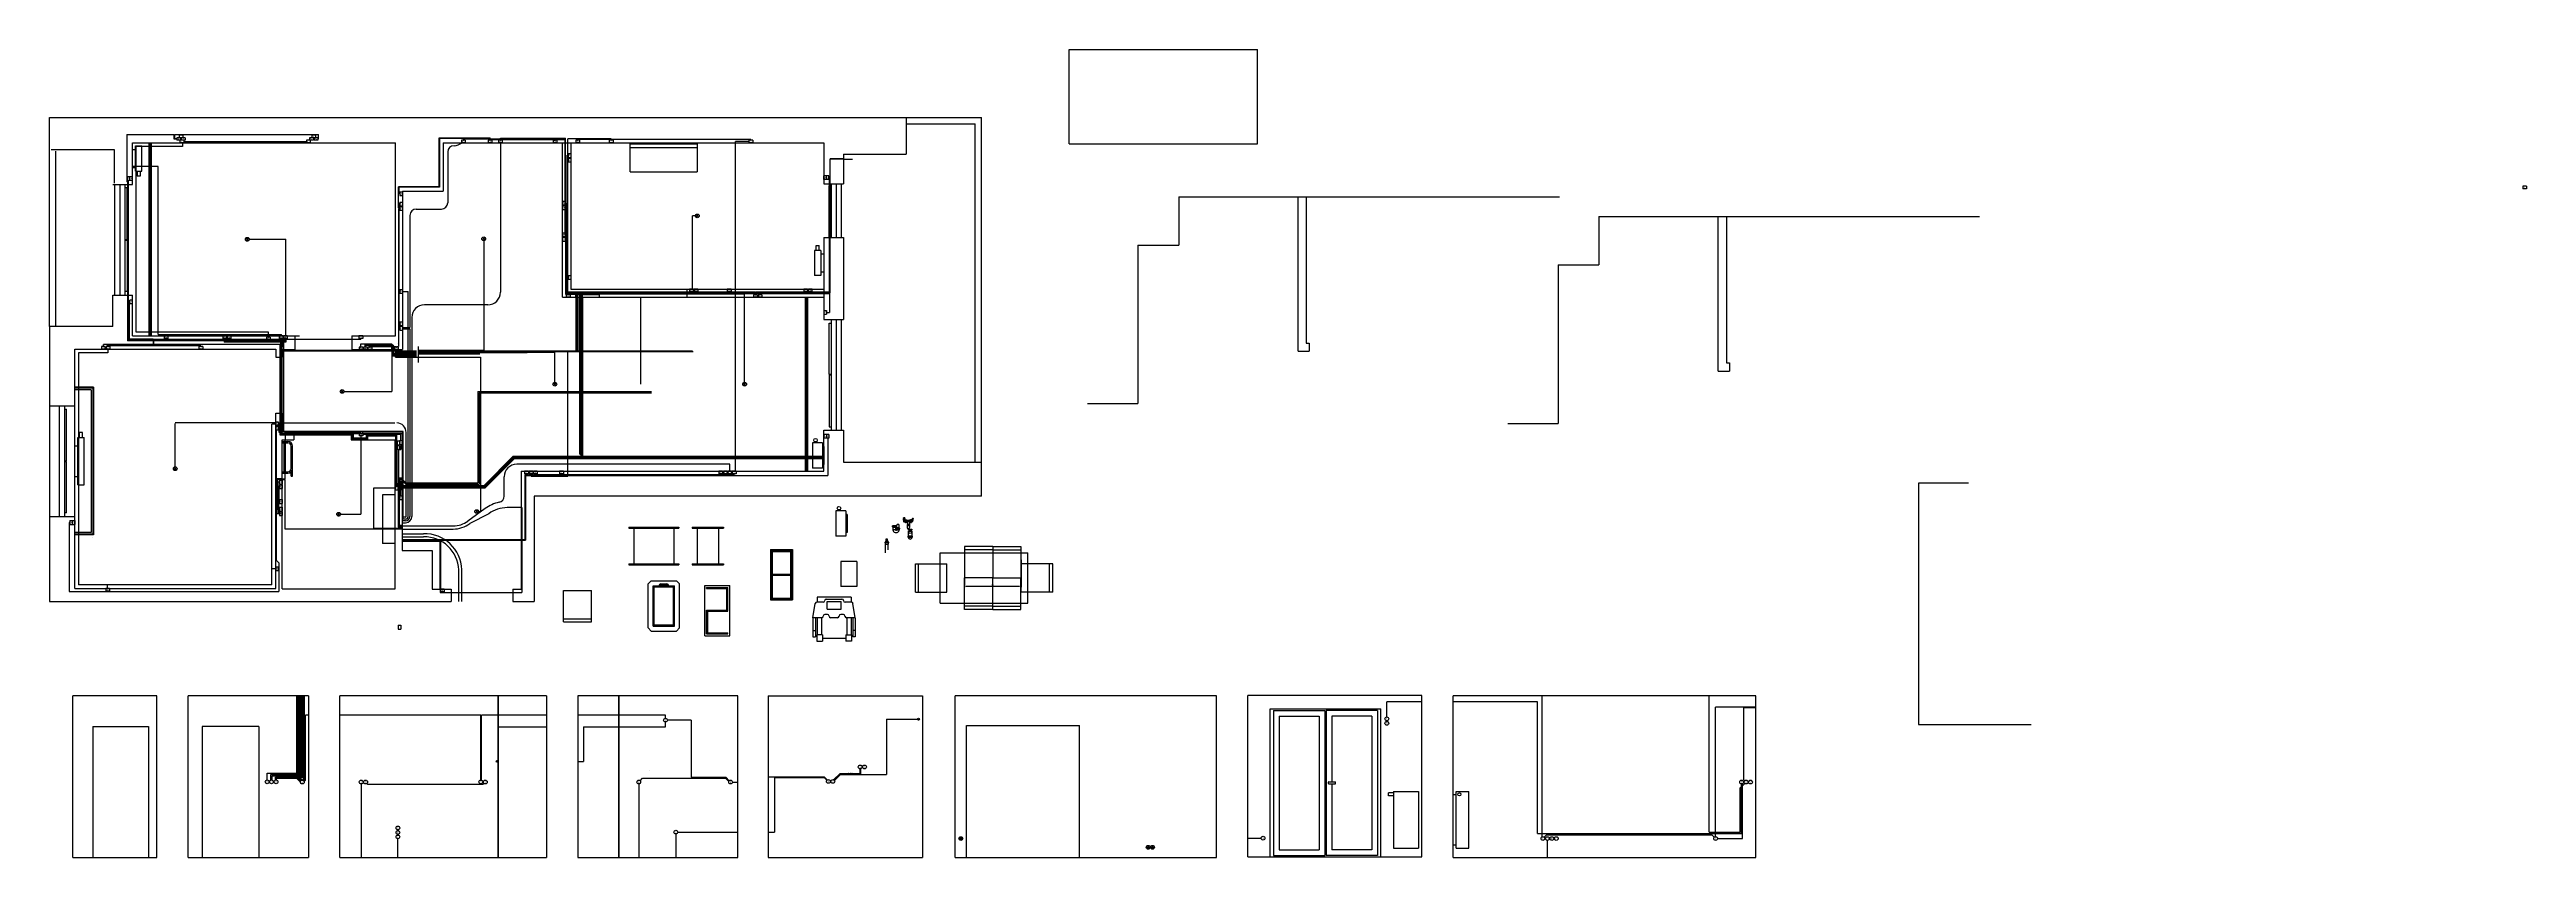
# Model space of a CAD drawing. Header units: millimetres. Extents: x 1478 to 10450, y 2114 to 8349.
# Drawn here: x 3181 to 7126, y 3454 to 4740 of the extents above; entities that cross this region are included whole.
import ezdxf
from ezdxf.lldxf.tags import DXFTag

# ---------------------------------------------------------------- set-up
doc = ezdxf.new("R2010")
doc.units = ezdxf.units.MM
doc.linetypes.add('SOLID', pattern=[0])
for name, color, linetype in [('DEFAULT_1', 7, 'Continuous'), ('Grzejniki', 12, 'Continuous'), ('Inst - elektro', 160, 'Continuous'), ('Inst - elektro OLD', 200, 'Continuous'), ('Inst - sieciowe', 200, 'Continuous'), ('Okna', 7, 'Continuous'), ('Szkic', 6, 'Continuous'), ('Usunięte', 10, 'Continuous'), ('Ściany', 7, 'Continuous')]:
    doc.layers.add(name, color=color, linetype=linetype)
tags = doc.linetypes.add('03B018', pattern=[5.4, 2.16, -3.24]).pattern_tags.tags
tags[6:7] = [DXFTag(74, 4), DXFTag(75, 0), DXFTag(340, '0'), DXFTag(46, 1.0), DXFTag(50, 0.0), DXFTag(44, 0.0), DXFTag(45, 0.0)]
tags[4:5] = [DXFTag(74, 4), DXFTag(75, 0), DXFTag(340, '0'), DXFTag(46, 1.0), DXFTag(50, 0.0), DXFTag(44, 0.0), DXFTag(45, 0.0)]
tags = doc.linetypes.add('06B018', pattern=[6.75, 4.32, -0.54, 0.09, -0.54, 0.09, -0.54, 0.09, -0.54]).pattern_tags.tags
tags[18:19] = [DXFTag(74, 4), DXFTag(75, 0), DXFTag(340, '0'), DXFTag(46, 1.0), DXFTag(50, 0.0), DXFTag(44, 0.0), DXFTag(45, 0.0)]
tags[16:17] = [DXFTag(74, 4), DXFTag(75, 0), DXFTag(340, '0'), DXFTag(46, 1.0), DXFTag(50, 0.0), DXFTag(44, 0.0), DXFTag(45, 0.0)]
tags[14:15] = [DXFTag(74, 4), DXFTag(75, 0), DXFTag(340, '0'), DXFTag(46, 1.0), DXFTag(50, 0.0), DXFTag(44, 0.0), DXFTag(45, 0.0)]
tags[12:13] = [DXFTag(74, 4), DXFTag(75, 0), DXFTag(340, '0'), DXFTag(46, 1.0), DXFTag(50, 0.0), DXFTag(44, 0.0), DXFTag(45, 0.0)]
tags[10:11] = [DXFTag(74, 4), DXFTag(75, 0), DXFTag(340, '0'), DXFTag(46, 1.0), DXFTag(50, 0.0), DXFTag(44, 0.0), DXFTag(45, 0.0)]
tags[8:9] = [DXFTag(74, 4), DXFTag(75, 0), DXFTag(340, '0'), DXFTag(46, 1.0), DXFTag(50, 0.0), DXFTag(44, 0.0), DXFTag(45, 0.0)]
tags[6:7] = [DXFTag(74, 4), DXFTag(75, 0), DXFTag(340, '0'), DXFTag(46, 1.0), DXFTag(50, 0.0), DXFTag(44, 0.0), DXFTag(45, 0.0)]
tags[4:5] = [DXFTag(74, 4), DXFTag(75, 0), DXFTag(340, '0'), DXFTag(46, 1.0), DXFTag(50, 0.0), DXFTag(44, 0.0), DXFTag(45, 0.0)]
tags = doc.linetypes.add('07B05', pattern=[1.75, 0.25, -1.5]).pattern_tags.tags
tags[6:7] = [DXFTag(74, 4), DXFTag(75, 0), DXFTag(340, '0'), DXFTag(46, 1.0), DXFTag(50, 0.0), DXFTag(44, 0.0), DXFTag(45, 0.0)]
tags[4:5] = [DXFTag(74, 4), DXFTag(75, 0), DXFTag(340, '0'), DXFTag(46, 1.0), DXFTag(50, 0.0), DXFTag(44, 0.0), DXFTag(45, 0.0)]
tags = doc.linetypes.add('DOTX2', pattern=[0.5, 0, -0.5]).pattern_tags.tags
tags[6:7] = [DXFTag(74, 4), DXFTag(75, 0), DXFTag(340, '0'), DXFTag(46, 1.0), DXFTag(50, 0.0), DXFTag(44, 0.0), DXFTag(45, 0.0)]
tags[4:5] = [DXFTag(74, 4), DXFTag(75, 0), DXFTag(340, '0'), DXFTag(46, 1.0), DXFTag(50, 0.0), DXFTag(44, 0.0), DXFTag(45, 0.0)]
doc.dimstyles.new('ISO-25', dxfattribs={"dimtxt": 2.5, "dimasz": 2.5, "dimexe": 1.25, "dimexo": 0.625, "dimtad": 1, "dimtxsty": 'Standard', "dimcen": 2.5, "dimadec": 0, "dimazin": 0, "dimtfac": 1, "dimtmove": 0, "dimatfit": 3, "dimfxl": 1, "dimarcsym": 0})

# ---------------------------------------------------------------- blocks, each defined once
blk = doc.blocks.new('Z$W@#18756')
for p, q in [((0, 6), (0, 0)), ((0, 6), (4, 6)), ((0, 0), (4, 0)), ((4, 6), (4, 0))]:
    blk.add_line(p, q)
blk = doc.blocks.new('Z$W@#26308')
at = {"rotation": -90.00000000000001}
blk.add_blockref('Z$W@#18756', (0, 4), dxfattribs=at)
at = {"insert": (3, 2), "char_height": 2, "width": 6, "attachment_point": 5}
blk.add_mtext('{\\fArial|b0|i0|c238|p0;G}', dxfattribs=at)
blk = doc.blocks.new('Z$W@#16944')
blk.add_blockref('Z$W@#18756', (0, 0))
at = {"insert": (2, 3), "char_height": 2, "width": 4, "attachment_point": 5}
blk.add_mtext('{\\fArial|b0|i0|c238|p0;G}', dxfattribs=at)
blk = doc.blocks.new('Z$W@#11323')
at = {"rotation": -90.00000000000001}
blk.add_blockref('Z$W@#18756', (0, 4), dxfattribs=at)
at = {"insert": (3, 2), "char_height": 2, "width": 6, "attachment_point": 5}
blk.add_mtext('{\\fArial|b0|i0|c238|p0;W}', dxfattribs=at)
blk = doc.blocks.new('Z$W@#21538')
at = {"rotation": -90.00000000000001}
blk.add_blockref('Z$W@#18756', (0, 4), dxfattribs=at)
at = {"insert": (3, 2), "char_height": 2, "width": 6, "attachment_point": 5}
blk.add_mtext('{\\fArial|b0|i0|c238|p0;ETH}', dxfattribs=at)
blk = doc.blocks.new('Z$W@#16118')
at = {"rotation": -90.00000000000001}
blk.add_blockref('Z$W@#18756', (0, 4), dxfattribs=at)
at = {"insert": (3, 2), "char_height": 2, "width": 6, "attachment_point": 5}
blk.add_mtext('{\\fArial|b0|i0|c238|p0;RTV}', dxfattribs=at)
blk = doc.blocks.new('Z$W@#29658')
for p, q in [((5.1, 0.9), (0.9, 5.1)), ((0.9, 0.9), (5.1, 5.1))]:
    blk.add_line(p, q)
blk.add_circle((3, 3), 3)
at = {"insert": (3, 3), "char_height": 2, "width": 4.231, "attachment_point": 5}
blk.add_mtext('{\\fArial|b0|i0|c238|p0;L}', dxfattribs=at)
blk = doc.blocks.new('Z$W@#22704')
blk.add_circle((3, 3), 3)
at = {"insert": (3, 3), "char_height": 2, "width": 3.916, "attachment_point": 5}
blk.add_mtext('{\\fArial|b0|i0|c238|p0;G}', dxfattribs=at)
blk = doc.blocks.new('Z$W@#5021')
blk.add_circle((3, 3), 3)
at = {"insert": (3, 3), "char_height": 2, "width": 3.916, "attachment_point": 5}
blk.add_mtext('{\\fArial|b0|i0|c238|p0;RTV}', dxfattribs=at)
blk = doc.blocks.new('Z$W@#26924')
blk.add_circle((3, 3), 3)
at = {"insert": (3, 3), "char_height": 2, "width": 3.916, "attachment_point": 5}
blk.add_mtext('{\\fArial|b0|i0|c238|p0;ETH}', dxfattribs=at)
blk = doc.blocks.new('Z$W@#18007')
for p, q in [((7.5, 75), (7.5, 83)), ((12.5, 83), (7.5, 83)), ((12.5, 75), (12.5, 83)), ((0, 61.7), (5, 61.7)), ((5, 75), (15, 75)), ((5, 0), (5, 75)), ((15, 0), (15, 75)), ((0, 13.3), (5, 13.3)), ((5, 0), (15, 0))]:
    blk.add_line(p, q)
blk = doc.blocks.new('Z$W@#11337')
for p, q in [((0, 42.3), (5, 42.3)), ((5, 48), (15, 48)), ((5, 8), (5, 48)), ((15, 8), (15, 48)), ((0, 13.7), (5, 13.7)), ((5, 8), (15, 8)), ((7.5, 8), (7.5, 0)), ((12.5, 0), (7.5, 0)), ((12.5, 8), (12.5, 0))]:
    blk.add_line(p, q)
blk = doc.blocks.new('Z$W@#12287')
for p, q in [((0, 55), (8, 55)), ((0, 53), (8, 53)), ((2, 7), (2, 53)), ((4, 7), (4, 53)), ((13, 12), (13, 48)), ((15, 0), (15, 48)), ((0, 7), (8, 7)), ((0, 5), (8, 5)), ((13, 0), (13, 7.1)), ((13, 0), (15, 0))]:
    blk.add_line(p, q)
for centre, radius, start, end in [((8, 48), 7, 0, 90), ((8, 48), 5, 0, 90), ((8, 12), 5, 270, 0), ((8, 12), 7, 270, 0)]:
    blk.add_arc(centre, radius, start, end)
blk = doc.blocks.new('Z$W@#27753')
for p, q in [((0, 0), (0, 176)), ((8, 0), (8, 176)), ((11, 170.5), (8, 170.5)), ((11, 88.5), (11, 170.5)), ((8, 88.5), (11, 88.5)), ((8, 87.5), (11, 87.5)), ((11, 87.5), (11, 5.5)), ((11, 5.5), (8, 5.5))]:
    blk.add_line(p, q)
blk = doc.blocks.new('Z$W@#10383')
for p, q in [((0, 176), (8, 176)), ((0, 0), (8, 0))]:
    blk.add_line(p, q)
blk.add_blockref('Z$W@#27753', (0, 0))
blk = doc.blocks.new('Z$W@#14945')
for p, q in [((0, 88.5), (0, 170.5)), ((0, 170.5), (3, 170.5)), ((3, 176), (3, 0)), ((11, 176), (11, 0)), ((3, 88.5), (0, 88.5)), ((3, 87.5), (0, 87.5)), ((0, 87.5), (0, 5.5)), ((0, 5.5), (3, 5.5))]:
    blk.add_line(p, q)
blk = doc.blocks.new('Z$W@#8909')
for p, q in [((3, 176), (11, 176)), ((3, 0), (11, 0))]:
    blk.add_line(p, q)
blk.add_blockref('Z$W@#14945', (0, 0))
blk = doc.blocks.new('Z$W@#9758')
for p, q in [((0, 0.3), (0, 82.3)), ((0, 82.3), (3, 82.3)), ((3, 85.6), (3, 0)), ((3, 85.6), (11, 85.6)), ((3, 0.3), (3, 85.3)), ((11, 85.6), (11, 0)), ((3, 0.3), (0, 0.3)), ((3, 0), (11, 0))]:
    blk.add_line(p, q)
blk = doc.blocks.new('Z$W@#24221')
for p, q in [((0, 0), (0, 176)), ((8, 0), (8, 176)), ((8, 170.5), (11, 170.5)), ((11, 88.5), (11, 170.5)), ((8, 88.5), (11, 88.5)), ((8, 87.5), (11, 87.5)), ((11, 5.5), (11, 87.5)), ((11, 5.5), (8, 5.5))]:
    blk.add_line(p, q)
blk = doc.blocks.new('Z$W@#18588')
for p, q in [((0, 176), (8, 176)), ((0, 0), (8, 0))]:
    blk.add_line(p, q)
blk.add_blockref('Z$W@#24221', (0, 0))
blk = doc.blocks.new('Z$W@#1655')
for p, q in [((0, 231), (0, 0)), ((0, 231), (82, 231)), ((9, 222), (73, 222)), ((9, 222), (9, 9)), ((73, 222), (73, 9)), ((82, 231), (82, 0)), ((84, 231), (84, 0)), ((166, 231), (84, 231)), ((93, 222), (93, 117)), ((157, 222), (93, 222)), ((157, 222), (157, 9)), ((166, 231), (166, 0)), ((88.5, 117), (99, 117)), ((88.5, 114), (99, 114)), ((93, 114), (93, 9)), ((99, 114), (99, 117)), ((0, 0), (82, 0)), ((9, 9), (73, 9)), ((166, 0), (84, 0)), ((157, 9), (93, 9))]:
    blk.add_line(p, q)
blk.add_arc((88.5, 115.5), 1.5, 90, 270)
blk = doc.blocks.new('Z$W@#3602')
for p, q in [((8, 88), (0, 88)), ((0, 83), (0, 88)), ((8, 83), (0, 83)), ((8, 90), (8, 0)), ((8, 90), (48, 90)), ((48, 90), (48, 0)), ((8, 0), (48, 0))]:
    blk.add_line(p, q)
blk = doc.blocks.new('Z$W@#27595')
for p, q in [((0, 85), (5, 85)), ((5, 90), (25, 90)), ((5, 0), (5, 90)), ((25, 0), (25, 90)), ((0, 5), (5, 5)), ((5, 0), (25, 0))]:
    blk.add_line(p, q)
blk.add_circle((10, 85.5), 2.5)
blk = doc.blocks.new('Z$W@#22386')
blk.add_circle((3, 3), 3)
at = {"insert": (3, 3), "char_height": 2, "width": 3.916, "attachment_point": 5}
blk.add_mtext('{\\fArial|b0|i0|c238|p0;W}', dxfattribs=at)
blk = doc.blocks.new('Z$W@#13720')
at = {"rotation": -90.00000000000001}
blk.add_blockref('Z$W@#18756', (0, 5), dxfattribs=at)
at = {"insert": (3, 3), "char_height": 2, "width": 4, "attachment_point": 5}
blk.add_mtext('{\\fArial|b0|i0|c238|p0;L}', dxfattribs=at)
blk = doc.blocks.new('Z$W@#22929')
blk.add_blockref('Z$W@#18756', (0, 0))
at = {"insert": (2, 3), "char_height": 2, "width": 4, "attachment_point": 5}
blk.add_mtext('{\\fArial|b0|i0|c238|p0;W}', dxfattribs=at)
blk = doc.blocks.new('Z$W@#1697')
blk.add_blockref('Z$W@#18756', (0, 0))
at = {"insert": (2, 3), "char_height": 2, "width": 4, "attachment_point": 5}
blk.add_mtext('{\\fArial|b0|i0|c238|p0;R}', dxfattribs=at)
blk = doc.blocks.new('Z$W@#26517')
at = {"rotation": -90.00000000000001}
blk.add_blockref('Z$W@#18756', (0, 4), dxfattribs=at)
at = {"insert": (3, 2), "char_height": 2, "width": 6, "attachment_point": 5}
blk.add_mtext('{\\fArial|b0|i0|c238|p0;R}', dxfattribs=at)
blk = doc.blocks.new('Z$W@#12593')
at = {"layer": 'Inst - elektro'}
for p, q in [((0.2, 2.2), (2.8, 0.8)), ((0.8, 0.2), (2.2, 2.8))]:
    blk.add_line(p, q, dxfattribs=at)
blk.add_circle((1.5, 1.5), 1.5, dxfattribs=at)
blk = doc.blocks.new('Z$W@#13818')
at = {"layer": 'Inst - sieciowe'}
for p, q in [((0.2, 2.2), (2.8, 0.8)), ((0.8, 0.2), (2.2, 2.8))]:
    blk.add_line(p, q, dxfattribs=at)
blk.add_circle((1.5, 1.5), 1.5, dxfattribs=at)
blk = doc.blocks.new('Z$W@#30637')
blk.add_circle((3, 3), 3)
at = {"insert": (3, 3), "char_height": 2, "width": 3.916, "attachment_point": 5}
blk.add_mtext('{\\fArial|b0|i0|c238|p0;R}', dxfattribs=at)
blk = doc.blocks.new('Z$W@#8447')
for p, q in [((15.8, 40), (0, 40)), ((0, 40), (0, 0)), ((3.2, 42.4), (3.2, 40)), ((6.8, 42.4), (6.8, 40)), ((15.8, 40), (15.8, 0)), ((15.8, 0), (0, 0)), ((18.3, 34.3), (15.8, 34.3)), ((18.3, 5.7), (15.8, 5.7)), ((18.3, 34.3), (18.3, 5.7))]:
    blk.add_line(p, q)
blk.add_circle((5, 44.5), 2.8)
blk = doc.blocks.new('Z$W@#7190')
blk.add_circle((3, 3), 3)
at = {"insert": (3, 3), "char_height": 2, "width": 3.916, "attachment_point": 5}
blk.add_mtext('{\\fArial|b0|i0|c238|p0;W}', dxfattribs=at)
blk = doc.blocks.new('Z$W@#4675')
at = {"layer": 'Inst - elektro'}
for p, q in [((0.2, 2.2), (2.8, 0.8)), ((0.8, 0.2), (2.2, 2.8))]:
    blk.add_line(p, q, dxfattribs=at)
blk.add_circle((1.5, 1.5), 1.5, dxfattribs=at)
blk = doc.blocks.new('Z$W@#21870')
at = {"layer": 'Inst - elektro', "insert": (6.4, 0.4), "char_height": 0.7, "width": 12.864, "attachment_point": 5}
blk.add_mtext('{\\fArial|b0|i0|c238|p0;3x2,5 PŁYTA}', dxfattribs=at)
blk = doc.blocks.new('Z$W@#30140')
for centre in [(3, 10.1), (3, 10.1), (3, 3)]:
    blk.add_circle(centre, 3)
at = {"char_height": 2, "width": 3.916, "attachment_point": 5}
for s, insert in [('{\\fArial|b0|i0|c238|p0;W}', (3, 3)), ('{\\fArial|b0|i0|c238|p0;K}', (3, 10.1))]:
    blk.add_mtext(s, dxfattribs=dict(at, insert=insert))
blk = doc.blocks.new('Z$W@#8106')
blk.add_blockref('Z$W@#18756', (0, 0))
at = {"insert": (2, 3), "char_height": 2, "width": 6, "attachment_point": 5, "rotation": 90}
blk.add_mtext('{\\fArial|b0|i0|c238|p0;W}', dxfattribs=at)
blk = doc.blocks.new('Z$W@#22338')
for p, q in [((0, 11.97), (2, 11.97)), ((0, 11.97), (0, 0)), ((0, 0), (2, 0)), ((2, 11.97), (2, 0))]:
    blk.add_line(p, q)
at = {"insert": (1, 5.985), "char_height": 1, "width": 11.97, "attachment_point": 5, "rotation": 90}
blk.add_mtext('{\\fArial|b0|i0|c238|p0;ETH}', dxfattribs=at)
blk = doc.blocks.new('Z$W@#24389')
at = {"layer": 'Szkic'}
for p, q in [((0, 0), (0, 80)), ((0, 80), (140, 80)), ((140, 0), (140, 80)), ((0, 0), (140, 0))]:
    blk.add_line(p, q, dxfattribs=at)
blk = doc.blocks.new('Z$W@#16972')
at = {"layer": 'Szkic'}
for p, q in [((0, 0), (0, 50)), ((0, 50), (45, 50)), ((45, 0), (45, 50)), ((0, 5), (45, 5)), ((0, 0), (45, 0))]:
    blk.add_line(p, q, dxfattribs=at)
blk = doc.blocks.new('*D3631')
at = {"layer": 'Defpoints', "color": 0}
for p in [(168.2, 79.4), (78.2, 75), (168.2, 36.7)]:
    blk.add_point(p, dxfattribs=at)
at = {"layer": 'Szkic', "color": 0, "lineweight": -2}
for p, q in [((78.2, 74.4), (78.2, 35.5)), ((168.2, 78.8), (168.2, 35.5)), ((80.7, 36.7), (165.7, 36.7))]:
    blk.add_line(p, q, dxfattribs=at)
at = {"layer": 'Szkic', "color": 0}
for points in [[(80.7, 37.1), (80.7, 36.3), (78.2, 36.7)], [(165.7, 36.3), (165.7, 37.1), (168.2, 36.7)]]:
    blk.add_solid(points, dxfattribs=at)
at = {"layer": 'Szkic', "color": 0, "insert": (123.2, 38.6), "char_height": 2.5, "attachment_point": 5}
blk.add_mtext('90', dxfattribs=at)
blk = doc.blocks.new('Z$W@#2223')
for p, q in [((0, 37.4), (3.7, 60)), ((16.2, 62.1), (6.1, 62.1)), ((61, 70), (6.5, 70)), ((6.5, 70), (6.5, 62.1)), ((16.5, 39.9), (16.5, 39.9)), ((18.8, 64.6), (18.8, 64.6)), ((23.2, 42.4), (19, 42.4)), ((21.2, 67.1), (46.2, 67.1)), ((22.8, 63.1), (44.8, 63.1)), ((22.8, 51.1), (22.8, 63.1)), ((22.8, 51.1), (44.8, 51.1)), ((25.8, 39.9), (25.8, 39.9)), ((41.8, 39.9), (41.8, 39.9)), ((48.5, 42.4), (44.2, 42.4)), ((44.8, 51.1), (44.8, 63.1)), ((48.8, 64.6), (48.8, 64.6)), ((51, 39.9), (51, 39.9)), ((61.4, 62.1), (51.2, 62.1)), ((61, 70), (61, 62.1)), ((67.5, 36.9), (63.8, 59.9)), ((14, 37.4), (0, 37.4)), ((0, 37.4), (0, 7.1)), ((0, 17.1), (4, 17.1)), ((0, 7.1), (4, 7.1)), ((4, 36.4), (4.2, 37.4)), ((4, 36.4), (4, 7.1)), ((6, 10.1), (6, 0)), ((15, 10.1), (6, 10.1)), ((6, 0), (15, 0)), ((6.5, 37.4), (6.5, 10.1)), ((13.5, 37.4), (13.5, 10.1)), ((15, 10.1), (15, 0)), ((52.5, 4), (15, 4)), ((39.2, 37.4), (28.2, 37.4)), ((52.5, 10.1), (52.5, 0)), ((52.5, 10.1), (61.5, 10.1)), ((61.5, 0), (52.5, 0)), ((67.4, 37.4), (53.5, 37.4)), ((54, 37.4), (54, 10.1)), ((61, 37.4), (61, 10.1)), ((61.5, 10.1), (61.5, 0)), ((63.5, 36.4), (63.3, 37.4)), ((63.5, 36.4), (63.5, 7.1)), ((67.5, 17.1), (63.5, 17.1)), ((67.5, 7.1), (63.5, 7.1)), ((67.5, 36.5), (67.5, 7.1))]:
    blk.add_line(p, q)
for centre, start, end in [((6.1, 59.6), 90, 170.773), ((14, 39.9), 270, 0), ((16.2, 64.6), 270, 0), ((19, 39.9), 90, 180), ((21.2, 64.6), 90, 180), ((23.2, 39.9), 0, 90), ((28.2, 39.9), 180, 270), ((39.2, 39.9), 270, 0), ((44.2, 39.9), 90, 180), ((46.2, 64.6), 0, 90), ((48.5, 39.9), 0, 90), ((51.2, 64.6), 180, 270), ((53.5, 39.9), 180, 270), ((61.4, 59.6), 8.9795, 90), ((65, 36.5), 0, 8.9795)]:
    blk.add_arc(centre, 2.5, start, end)
blk = doc.blocks.new('Z$W@#7084')
blk.add_blockref('Z$W@#18756', (0, 0))
at = {"insert": (2, 3), "char_height": 2, "width": 4, "attachment_point": 5}
blk.add_mtext('{\\fArial|b0|i0|c238|p0;G3}', dxfattribs=at)

msp = doc.modelspace()

# ---------------------------------------------------------------- linework, layer by layer
for p, q in [((4448.958, 4005.653), (4433.158, 4005.653)), ((4433.158, 4005.653), (4433.158, 3965.653)), ((4436.358, 4008.008), (4436.358, 4005.653)), ((4439.958, 4008.008), (4439.958, 4005.653)), ((4448.958, 4005.653), (4448.958, 3965.653)), ((4451.458, 3999.95), (4448.958, 3999.95)), ((4451.458, 3999.95), (4451.458, 3971.357)), ((4448.958, 3965.653), (4433.158, 3965.653)), ((4451.458, 3971.357), (4448.958, 3971.357)), ((4528.733, 3981.844), (4523.289, 3981.844)), ((4523.289, 3980.161), (4523.289, 3981.844)), ((4528.733, 3980.161), (4528.733, 3981.844)), ((4546.755, 3982.354), (4546.755, 3979.381)), ((4550.755, 3982.354), (4550.755, 3979.381)), ((4151.672, 3886.387), (4151.672, 3886.887)), ((4151.672, 3886.387), (4152.672, 3886.387)), ((4152.672, 3886.387), (4152.672, 3886.887)), ((4154.172, 3889.387), (4164.172, 3889.387)), ((4154.172, 3888.387), (4164.172, 3888.387)), ((4165.672, 3886.387), (4165.672, 3886.887)), ((4166.672, 3886.387), (4165.672, 3886.387)), ((4166.672, 3886.387), (4166.672, 3886.887)), ((3217.894, 3454.116), (3217.894, 3711.316)), ((3351.494, 3711.316), (3217.894, 3711.316)), ((3351.494, 3454.116), (3351.494, 3711.316)), ((3401.494, 3454.116), (3401.494, 3711.316)), ((3593.344, 3711.316), (3401.494, 3711.316)), ((3593.344, 3711.316), (3593.344, 3454.116)), ((3643.144, 3454.116), (3643.144, 3711.316)), ((3895.344, 3711.316), (3643.144, 3711.316)), ((3895.344, 3454.116), (3895.344, 3711.316)), ((3895.344, 3711.316), (3895.344, 3454.116)), ((3972.344, 3711.316), (3895.344, 3711.316)), ((3972.344, 3711.316), (3972.344, 3454.116)), ((4022.344, 3711.316), (4022.344, 3454.116)), ((4087.344, 3711.316), (4022.344, 3711.316)), ((4087.344, 3711.316), (4087.344, 3454.116)), ((5416.462, 3454.116), (5416.462, 3711.316)), ((5898.662, 3711.316), (5416.462, 3711.316)), ((5898.662, 3454.116), (5898.662, 3711.316)), ((3249.594, 3662.616), (3338.494, 3662.616)), ((3249.594, 3662.616), (3249.594, 3454.116)), ((3338.494, 3662.616), (3338.494, 3454.116)), ((3217.894, 3454.116), (3351.494, 3454.116)), ((3401.494, 3454.116), (3593.344, 3454.116)), ((3643.144, 3454.116), (3895.344, 3454.116)), ((3895.344, 3454.116), (3972.344, 3454.116)), ((4022.344, 3454.116), (4087.344, 3454.116)), ((5416.462, 3454.116), (5898.662, 3454.116))]:
    msp.add_line(p, q)
at = {"lineweight": -3}
msp.add_line((4546.755, 3982.354), (4550.755, 3982.354), dxfattribs=at)
at = {"color": 1}
for p, q in [((4441.394, 3925.333), (4441.394, 3885.333)), ((4466.394, 3925.333), (4441.394, 3925.333)), ((4466.394, 3925.333), (4466.394, 3885.333)), ((4466.394, 3885.333), (4441.394, 3885.333))]:
    msp.add_line(p, q, dxfattribs=at)
at = {"lineweight": -3}
msp.add_lwpolyline([(4542.918, 3994.576), (4541.058, 3994.576), (4541.058, 3994.439), (4542.918, 3994.439), (4542.918, 3994.576)], close=True, dxfattribs=at)
for centre, radius in [((4438.158, 4010.153), 2.8), ((4551.576, 3971.627), 2)]:
    msp.add_circle(centre, radius)
msp.add_arc((4548.755, 3979.381), 2, 180, 0, dxfattribs=at)
for centre, radius, start, end in [((4154.172, 3886.887), 2.5, 90, 180), ((4154.172, 3886.887), 1.5, 90, 180), ((4164.172, 3886.887), 2.5, 0, 90), ((4164.172, 3886.887), 1.5, 0, 90)]:
    msp.add_arc(centre, radius, start, end)
for points in [[(4540.861, 3990.939), (4540.848, 3990.939), (4540.84, 3990.952), (4540.843, 3990.964)], [(4543.113, 3990.939), (4543.113, 3990.939), (4540.862, 3990.939), (4540.862, 3990.939)], [(4540.872, 3990.939), (4540.872, 3990.939), (4543.113, 3990.939), (4543.113, 3990.939)], [(4540.882, 3991.639), (4540.868, 3991.639), (4540.861, 3991.653), (4540.863, 3991.664)], [(4543.094, 3991.639), (4542.357, 3991.643), (4541.62, 3991.639), (4540.882, 3991.639)], [(4540.965, 3992.339), (4540.965, 3992.339), (4543.011, 3992.339), (4543.011, 3992.339)], [(4541.086, 3993.039), (4541.086, 3993.039), (4540.963, 3992.339), (4540.963, 3992.339)], [(4541.048, 3992.339), (4541.048, 3992.339), (4540.963, 3992.339), (4540.963, 3992.339)], [(4543.003, 3992.339), (4543.003, 3992.339), (4540.972, 3992.339), (4540.972, 3992.339)], [(4540.972, 3992.339), (4540.972, 3992.339), (4541.013, 3992.339), (4541.013, 3992.339)], [(4540.972, 3992.339), (4540.972, 3992.339), (4541.015, 3992.339), (4541.015, 3992.339)], [(4540.999, 3992.339), (4540.999, 3992.339), (4541.013, 3992.339), (4541.013, 3992.339)], [(4542.938, 3993.039), (4542.938, 3993.039), (4541.038, 3993.039), (4541.038, 3993.039)], [(4541.111, 3993.739), (4541.111, 3993.739), (4541.038, 3993.039), (4541.038, 3993.039)], [(4541.043, 3992.339), (4541.043, 3992.339), (4541.395, 3992.339), (4541.395, 3992.339)], [(4541.058, 3994.589), (4541.058, 3994.589), (4542.918, 3994.589), (4542.918, 3994.589)], [(4542.918, 3994.439), (4542.918, 3994.439), (4541.058, 3994.439), (4541.058, 3994.439)], [(4541.058, 3994.439), (4541.058, 3994.439), (4541.058, 3994.589), (4541.058, 3994.589)], [(4541.074, 3994.439), (4541.074, 3994.439), (4541.066, 3994.439), (4541.066, 3994.439)], [(4542.878, 3993.739), (4542.878, 3993.739), (4541.098, 3993.739), (4541.098, 3993.739)], [(4541.123, 3994.439), (4541.123, 3994.439), (4541.098, 3993.739), (4541.098, 3993.739)], [(4541.106, 3993.739), (4541.106, 3993.739), (4541.142, 3993.739), (4541.142, 3993.739)], [(4541.113, 3993.739), (4541.113, 3993.739), (4541.138, 3994.439), (4541.138, 3994.439)], [(4541.168, 3993.739), (4541.168, 3993.739), (4541.18, 3993.739), (4541.18, 3993.739)], [(4541.455, 3993.739), (4541.455, 3993.739), (4541.182, 3993.739), (4541.182, 3993.739)], [(4541.39, 3990.939), (4541.39, 3990.939), (4541.194, 3990.939), (4541.194, 3990.939)], [(4541.418, 3994.589), (4541.418, 3994.589), (4541.246, 3994.589), (4541.246, 3994.589)], [(4541.284, 3993.739), (4541.284, 3993.739), (4541.295, 3993.739), (4541.295, 3993.739)], [(4541.37, 3993.739), (4541.37, 3993.739), (4541.302, 3993.739), (4541.302, 3993.739)], [(4541.303, 3990.939), (4541.303, 3990.939), (4541.496, 3990.939), (4541.496, 3990.939)], [(4541.351, 3994.589), (4541.351, 3994.589), (4542.553, 3994.589), (4542.553, 3994.589)], [(4541.5, 3992.339), (4541.5, 3992.339), (4541.364, 3992.339), (4541.364, 3992.339)], [(4541.616, 3990.939), (4541.616, 3990.939), (4541.425, 3990.939), (4541.425, 3990.939)], [(4541.656, 3993.739), (4541.656, 3993.739), (4541.447, 3993.739), (4541.447, 3993.739)], [(4541.619, 3992.339), (4541.619, 3992.339), (4541.475, 3992.339), (4541.475, 3992.339)], [(4542.281, 3990.939), (4542.281, 3990.939), (4541.562, 3990.939), (4541.562, 3990.939)], [(4541.742, 3992.339), (4541.742, 3992.339), (4541.6, 3992.339), (4541.6, 3992.339)], [(4542.107, 3993.739), (4542.107, 3993.739), (4541.651, 3993.739), (4541.651, 3993.739)], [(4542.125, 3992.339), (4542.125, 3992.339), (4541.729, 3992.339), (4541.729, 3992.339)], [(4542.155, 3988.249), (4542.035, 3988.252), (4541.924, 3988.271), (4541.808, 3988.302)], [(4542.104, 3994.589), (4542.104, 3994.589), (4541.982, 3994.589), (4541.982, 3994.589)], [(4542.102, 3994.589), (4542.102, 3994.589), (4542.339, 3994.589), (4542.339, 3994.589)], [(4542.329, 3993.739), (4542.329, 3993.739), (4542.105, 3993.739), (4542.105, 3993.739)], [(4542.805, 3992.339), (4542.805, 3992.339), (4542.119, 3992.339), (4542.119, 3992.339)], [(4542.885, 3990.939), (4542.885, 3990.939), (4542.12, 3990.939), (4542.12, 3990.939)], [(4542.315, 3993.739), (4542.315, 3993.739), (4542.216, 3993.739), (4542.216, 3993.739)], [(4542.219, 3994.589), (4542.219, 3994.589), (4542.643, 3994.589), (4542.643, 3994.589)], [(4542.339, 3994.439), (4542.339, 3994.439), (4542.219, 3994.439), (4542.219, 3994.439)], [(4542.323, 3993.739), (4542.323, 3993.739), (4542.533, 3993.739), (4542.533, 3993.739)], [(4542.453, 3994.439), (4542.453, 3994.439), (4542.33, 3994.439), (4542.33, 3994.439)], [(4542.402, 3990.939), (4542.402, 3990.939), (4542.551, 3990.939), (4542.551, 3990.939)], [(4542.553, 3994.439), (4542.553, 3994.439), (4542.436, 3994.439), (4542.436, 3994.439)], [(4542.698, 3993.739), (4542.698, 3993.739), (4542.525, 3993.739), (4542.525, 3993.739)], [(4542.534, 3994.439), (4542.534, 3994.439), (4542.643, 3994.439), (4542.643, 3994.439)], [(4542.624, 3994.439), (4542.624, 3994.439), (4542.909, 3994.439), (4542.909, 3994.439)], [(4542.638, 3991.639), (4542.638, 3991.639), (4542.841, 3991.639), (4542.841, 3991.639)], [(4543.114, 3990.939), (4543.114, 3990.939), (4542.65, 3990.939), (4542.65, 3990.939)], [(4542.856, 3990.939), (4542.856, 3990.939), (4542.65, 3990.939), (4542.65, 3990.939)], [(4542.789, 3990.939), (4542.789, 3990.939), (4542.688, 3990.939), (4542.688, 3990.939)], [(4542.722, 3990.939), (4542.722, 3990.939), (4542.855, 3990.939), (4542.855, 3990.939)], [(4542.878, 3992.339), (4542.878, 3992.339), (4542.765, 3992.339), (4542.765, 3992.339)], [(4542.965, 3990.939), (4542.965, 3990.939), (4542.772, 3990.939), (4542.772, 3990.939)], [(4542.856, 3993.739), (4542.856, 3993.739), (4542.798, 3993.739), (4542.798, 3993.739)], [(4542.87, 3993.739), (4542.87, 3993.739), (4542.834, 3993.739), (4542.834, 3993.739)], [(4542.936, 3992.339), (4542.936, 3992.339), (4542.834, 3992.339), (4542.834, 3992.339)], [(4543.028, 3990.939), (4543.028, 3990.939), (4542.842, 3990.939), (4542.842, 3990.939)], [(4542.909, 3994.589), (4542.909, 3994.589), (4542.844, 3994.589), (4542.844, 3994.589)], [(4542.853, 3994.439), (4542.853, 3994.439), (4542.878, 3993.739), (4542.878, 3993.739)], [(4542.938, 3993.039), (4542.938, 3993.039), (4542.864, 3993.739), (4542.864, 3993.739)], [(4543.013, 3992.339), (4543.013, 3992.339), (4542.889, 3993.039), (4542.889, 3993.039)], [(4542.889, 3992.339), (4542.889, 3992.339), (4542.978, 3992.339), (4542.978, 3992.339)], [(4542.918, 3994.439), (4542.918, 3994.439), (4542.918, 3994.589), (4542.918, 3994.589)], [(4543.013, 3992.339), (4543.013, 3992.339), (4542.954, 3992.339), (4542.954, 3992.339)], [(4543.003, 3992.339), (4543.003, 3992.339), (4542.96, 3992.339), (4542.96, 3992.339)], [(4542.978, 3992.339), (4542.978, 3992.339), (4542.962, 3992.339), (4542.962, 3992.339)], [(4543.003, 3992.339), (4543.003, 3992.339), (4542.962, 3992.339), (4542.962, 3992.339)], [(4543.555, 3990.539), (4543.555, 3990.539), (4542.971, 3990.539), (4542.971, 3990.539)], [(4542.971, 3990.939), (4542.971, 3990.939), (4542.971, 3990.539), (4542.971, 3990.539)], [(4543.112, 3991.664), (4543.115, 3991.653), (4543.107, 3991.639), (4543.094, 3991.639)], [(4543.132, 3990.964), (4543.135, 3990.953), (4543.128, 3990.942), (4543.117, 3990.94)], [(4543.13, 3990.963), (4543.13, 3990.963), (4543.128, 3990.963), (4543.128, 3990.963)], [(4543.13, 3990.963), (4543.13, 3990.963), (4543.128, 3990.963), (4543.128, 3990.963)], [(4543.555, 3990.489), (4543.555, 3990.489), (4543.755, 3990.489), (4543.755, 3990.489)], [(4543.755, 3988.289), (4543.755, 3988.289), (4543.555, 3988.289), (4543.555, 3988.289)], [(4543.555, 3988.239), (4543.555, 3988.239), (4543.555, 3990.538), (4543.555, 3990.538)], [(4543.555, 3989.689), (4543.555, 3989.689), (4543.555, 3990.539), (4543.555, 3990.539)], [(4543.755, 3989.456), (4543.755, 3989.456), (4543.735, 3989.456), (4543.735, 3989.456)], [(4543.735, 3989.418), (4543.735, 3989.418), (4543.755, 3989.418), (4543.755, 3989.418)], [(4543.755, 3989.347), (4543.755, 3989.347), (4543.735, 3989.347), (4543.735, 3989.347)], [(4543.735, 3989.31), (4543.735, 3989.31), (4543.755, 3989.31), (4543.755, 3989.31)], [(4543.755, 3989.306), (4543.755, 3989.306), (4543.735, 3989.306), (4543.735, 3989.306)], [(4543.735, 3989.431), (4543.735, 3989.431), (4543.735, 3989.456), (4543.735, 3989.456)], [(4543.735, 3989.422), (4543.735, 3989.422), (4543.735, 3989.456), (4543.735, 3989.456)], [(4543.735, 3989.431), (4543.735, 3989.431), (4543.735, 3989.456), (4543.735, 3989.456)], [(4543.735, 3989.431), (4543.735, 3989.431), (4543.735, 3989.452), (4543.735, 3989.452)], [(4543.735, 3989.422), (4543.735, 3989.422), (4543.735, 3989.443), (4543.735, 3989.443)], [(4543.735, 3989.314), (4543.735, 3989.314), (4543.735, 3989.435), (4543.735, 3989.435)], [(4543.735, 3989.41), (4543.735, 3989.41), (4543.735, 3989.435), (4543.735, 3989.435)], [(4543.735, 3989.31), (4543.735, 3989.31), (4543.735, 3989.331), (4543.735, 3989.331)], [(4543.955, 3991.267), (4543.852, 3991.266), (4543.762, 3991.206), (4543.755, 3991.096)], [(4543.755, 3991.078), (4543.755, 3991.078), (4543.755, 3987.881), (4543.755, 3987.881)], [(4543.755, 3990.615), (4543.755, 3990.615), (4543.755, 3989.177), (4543.755, 3989.177)], [(4543.755, 3989.419), (4543.755, 3989.419), (4543.755, 3989.65), (4543.755, 3989.65)], [(4543.755, 3989.419), (4543.755, 3989.419), (4543.755, 3989.584), (4543.755, 3989.584)], [(4543.755, 3989.274), (4543.755, 3989.322), (4543.755, 3989.37), (4543.755, 3989.418)], [(4543.755, 3989.385), (4543.755, 3989.385), (4543.755, 3989.393), (4543.755, 3989.393)], [(4543.755, 3989.377), (4543.755, 3989.377), (4543.755, 3989.379), (4543.755, 3989.379)], [(4543.755, 3989.153), (4543.755, 3989.153), (4543.755, 3989.347), (4543.755, 3989.347)], [(4543.755, 3989.314), (4543.755, 3989.314), (4543.755, 3988.776), (4543.755, 3988.776)], [(4543.755, 3988.962), (4543.755, 3988.962), (4543.755, 3989.31), (4543.755, 3989.31)], [(4543.755, 3989.306), (4543.755, 3989.306), (4543.755, 3989.31), (4543.755, 3989.31)], [(4543.755, 3987.675), (4543.755, 3987.675), (4543.755, 3989.274), (4543.755, 3989.274)], [(4543.755, 3988.982), (4543.755, 3988.982), (4543.755, 3988.271), (4543.755, 3988.271)], [(4543.755, 3988.429), (4543.755, 3988.429), (4543.755, 3988.623), (4543.755, 3988.623)], [(4543.755, 3988.463), (4543.755, 3988.463), (4543.755, 3987.881), (4543.755, 3987.881)], [(4543.755, 3988.126), (4543.755, 3988.126), (4543.755, 3988.319), (4543.755, 3988.319)], [(4543.755, 3987.723), (4543.755, 3987.723), (4543.755, 3988.195), (4543.755, 3988.195)], [(4543.755, 3987.88), (4543.755, 3987.88), (4543.755, 3988.191), (4543.755, 3988.191)], [(4543.755, 3987.788), (4543.755, 3987.788), (4543.755, 3987.992), (4543.755, 3987.992)], [(4543.755, 3987.929), (4543.755, 3987.929), (4543.755, 3987.685), (4543.755, 3987.685)], [(4543.755, 3987.675), (4543.755, 3987.675), (4543.755, 3987.895), (4543.755, 3987.895)], [(4543.955, 3991.367), (4543.955, 3991.367), (4545.555, 3991.381), (4545.555, 3991.381)], [(4543.955, 3987.395), (4543.955, 3987.395), (4545.555, 3987.381), (4545.555, 3987.381)], [(4543.955, 3991.367), (4543.955, 3991.367), (4543.955, 3991.267), (4543.955, 3991.267)], [(4543.955, 3991.267), (4544.012, 3991.262), (4544.069, 3991.259), (4544.126, 3991.258)], [(4543.955, 3990.785), (4543.965, 3990.684), (4544.064, 3990.642), (4544.155, 3990.638)], [(4543.955, 3990.714), (4543.958, 3990.68), (4543.969, 3990.654), (4543.993, 3990.629)], [(4543.955, 3988.047), (4543.959, 3988.088), (4543.975, 3988.114), (4544.003, 3988.143)], [(4543.955, 3987.976), (4543.965, 3988.078), (4544.064, 3988.119), (4544.155, 3988.124)], [(4543.955, 3987.495), (4544.012, 3987.5), (4544.069, 3987.503), (4544.126, 3987.504)], [(4543.955, 3987.395), (4543.955, 3987.395), (4543.955, 3987.495), (4543.955, 3987.495)], [(4543.955, 3987.395), (4544.014, 3987.399), (4544.067, 3987.402), (4544.126, 3987.403)], [(4544.072, 3989.563), (4543.966, 3989.514), (4543.934, 3989.398), (4543.974, 3989.295)], [(4543.957, 3987.957), (4543.97, 3987.9), (4544.019, 3987.873), (4544.069, 3987.854)], [(4543.963, 3989.324), (4543.982, 3989.269), (4544.017, 3989.224), (4544.072, 3989.199)], [(4543.986, 3990.636), (4544.034, 3990.589), (4544.088, 3990.57), (4544.155, 3990.567)], [(4543.993, 3988.133), (4544.038, 3988.176), (4544.093, 3988.192), (4544.155, 3988.195)], [(4544.024, 3989.532), (4544.113, 3989.608), (4544.251, 3989.581), (4544.355, 3989.581)], [(4544.024, 3989.23), (4544.062, 3989.197), (4544.105, 3989.184), (4544.155, 3989.181)], [(4544.024, 3987.873), (4544.126, 3987.823), (4544.244, 3987.84), (4544.355, 3987.84)], [(4544.126, 3991.258), (4544.126, 3991.258), (4545.155, 3991.267), (4545.155, 3991.267)], [(4544.126, 3987.504), (4544.126, 3987.504), (4545.155, 3987.495), (4545.155, 3987.495)], [(4544.126, 3987.403), (4544.126, 3987.403), (4545.155, 3987.394), (4545.155, 3987.394)], [(4544.155, 3990.638), (4544.155, 3990.638), (4545.155, 3990.644), (4545.155, 3990.644)], [(4544.155, 3990.567), (4544.155, 3990.567), (4545.155, 3990.573), (4545.155, 3990.573)], [(4544.155, 3989.181), (4544.155, 3989.181), (4545.155, 3989.181), (4545.155, 3989.181)], [(4544.155, 3988.195), (4544.155, 3988.195), (4545.155, 3988.189), (4545.155, 3988.189)], [(4544.155, 3988.124), (4544.155, 3988.124), (4545.155, 3988.118), (4545.155, 3988.118)], [(4545.155, 3990.927), (4545.155, 3990.927), (4545.155, 3991.367), (4545.155, 3991.367)], [(4545.155, 3991.367), (4545.155, 3991.367), (4545.155, 3990.927), (4545.155, 3990.927)], [(4545.155, 3991.017), (4545.155, 3991.017), (4545.155, 3991.346), (4545.155, 3991.346)], [(4545.155, 3991.139), (4545.155, 3991.139), (4545.155, 3991.273), (4545.155, 3991.273)], [(4545.155, 3991.222), (4545.155, 3991.222), (4545.155, 3991.267), (4545.155, 3991.267)], [(4545.155, 3990.927), (4545.155, 3990.927), (4545.155, 3991.16), (4545.155, 3991.16)], [(4545.155, 3991.144), (4545.155, 3991.144), (4545.155, 3991.054), (4545.155, 3991.054)], [(4545.155, 3990.927), (4545.155, 3990.927), (4545.155, 3991.09), (4545.155, 3991.09)], [(4545.155, 3990.927), (4545.155, 3990.927), (4545.155, 3991.012), (4545.155, 3991.012)], [(4545.155, 3990.644), (4545.155, 3990.644), (4545.155, 3989.581), (4545.155, 3989.581)], [(4545.155, 3989.581), (4545.155, 3989.581), (4545.155, 3990.644), (4545.155, 3990.644)], [(4545.155, 3989.736), (4545.155, 3989.736), (4545.155, 3990.573), (4545.155, 3990.573)], [(4545.155, 3990.119), (4545.155, 3990.119), (4545.155, 3990.573), (4545.155, 3990.573)], [(4545.155, 3990.396), (4545.155, 3990.396), (4545.155, 3990.266), (4545.155, 3990.266)], [(4545.155, 3990.133), (4545.155, 3990.133), (4545.155, 3989.581), (4545.155, 3989.581)], [(4545.155, 3988.118), (4545.155, 3988.118), (4545.155, 3989.181), (4545.155, 3989.181)], [(4545.155, 3988.118), (4545.155, 3988.118), (4545.155, 3989.181), (4545.155, 3989.181)], [(4545.155, 3988.189), (4545.155, 3988.189), (4545.155, 3989.181), (4545.155, 3989.181)], [(4545.155, 3988.365), (4545.155, 3988.365), (4545.155, 3989.181), (4545.155, 3989.181)], [(4545.155, 3988.366), (4545.155, 3988.366), (4545.155, 3988.404), (4545.155, 3988.404)], [(4545.155, 3987.835), (4545.155, 3987.835), (4545.155, 3987.394), (4545.155, 3987.394)], [(4545.155, 3987.415), (4545.155, 3987.415), (4545.155, 3987.835), (4545.155, 3987.835)], [(4545.155, 3987.835), (4545.155, 3987.835), (4545.155, 3987.749), (4545.155, 3987.749)], [(4545.155, 3987.671), (4545.155, 3987.671), (4545.155, 3987.821), (4545.155, 3987.821)], [(4545.155, 3987.745), (4545.155, 3987.745), (4545.155, 3987.602), (4545.155, 3987.602)], [(4545.155, 3987.719), (4545.155, 3987.719), (4545.155, 3987.499), (4545.155, 3987.499)], [(4545.155, 3987.631), (4545.155, 3987.631), (4545.155, 3987.524), (4545.155, 3987.524)], [(4545.155, 3987.489), (4545.155, 3987.489), (4545.155, 3987.623), (4545.155, 3987.623)], [(4545.155, 3987.54), (4545.155, 3987.54), (4545.155, 3987.394), (4545.155, 3987.394)], [(4545.592, 3990.996), (4545.592, 3990.996), (4545.555, 3990.924), (4545.555, 3990.924)], [(4545.555, 3991.381), (4545.555, 3991.381), (4545.555, 3987.381), (4545.555, 3987.381)], [(4545.555, 3991.38), (4545.555, 3991.38), (4545.555, 3987.381), (4545.555, 3987.381)], [(4545.555, 3987.794), (4545.558, 3987.801), (4545.586, 3987.891), (4545.625, 3987.891)], [(4545.642, 3991.004), (4545.627, 3991.018), (4545.602, 3991.014), (4545.592, 3990.996)], [(4545.625, 3987.891), (4545.625, 3987.891), (4545.755, 3987.891), (4545.755, 3987.891)], [(4545.722, 3990.872), (4545.714, 3990.877), (4545.71, 3990.877), (4545.706, 3990.885)], [(4545.755, 3990.87), (4545.755, 3990.87), (4545.721, 3990.872), (4545.721, 3990.872)], [(4545.722, 3990.872), (4545.725, 3990.869), (4545.725, 3990.865), (4545.725, 3990.861)], [(4545.735, 3990.859), (4545.735, 3990.859), (4545.725, 3990.861), (4545.725, 3990.861)], [(4545.735, 3990.859), (4545.735, 3990.859), (4545.73, 3990.86), (4545.73, 3990.86)], [(4545.755, 3990.87), (4545.755, 3990.87), (4545.755, 3987.891), (4545.755, 3987.891)], [(4545.755, 3990.87), (4545.755, 3990.87), (4545.755, 3990.839), (4545.755, 3990.839)], [(4545.755, 3990.865), (4545.755, 3990.865), (4545.755, 3990.846), (4545.755, 3990.846)], [(4545.755, 3990.857), (4545.755, 3990.857), (4545.755, 3990.802), (4545.755, 3990.802)], [(4546.44, 3990.845), (4546.212, 3990.854), (4545.983, 3990.851), (4545.755, 3990.853)], [(4545.755, 3990.66), (4545.755, 3990.66), (4545.755, 3990.817), (4545.755, 3990.817)], [(4545.755, 3990.666), (4545.755, 3990.666), (4545.755, 3990.555), (4545.755, 3990.555)], [(4545.755, 3990.66), (4545.755, 3990.66), (4545.755, 3990.666), (4545.755, 3990.666)], [(4545.755, 3990.429), (4545.755, 3990.429), (4545.755, 3990.558), (4545.755, 3990.558)], [(4545.755, 3990.431), (4545.755, 3990.431), (4545.755, 3990.283), (4545.755, 3990.283)], [(4545.755, 3990.117), (4545.755, 3990.117), (4545.755, 3990.286), (4545.755, 3990.286)], [(4545.755, 3988.32), (4545.755, 3988.32), (4545.755, 3990.126), (4545.755, 3990.126)], [(4545.755, 3989.944), (4545.755, 3989.944), (4545.755, 3990.126), (4545.755, 3990.126)], [(4545.755, 3989.765), (4545.755, 3989.765), (4545.755, 3989.18), (4545.755, 3989.18)], [(4545.755, 3988.81), (4545.755, 3988.81), (4545.755, 3988.636), (4545.755, 3988.636)], [(4545.755, 3987.905), (4545.755, 3987.905), (4545.755, 3988.343), (4545.755, 3988.343)], [(4545.755, 3987.909), (4546.188, 3987.913), (4546.621, 3987.916), (4547.055, 3987.92)], [(4545.755, 3987.912), (4545.755, 3987.912), (4545.755, 3987.891), (4545.755, 3987.891)], [(4545.755, 3987.912), (4545.755, 3987.912), (4545.755, 3987.891), (4545.755, 3987.891)], [(4547.055, 3987.92), (4547.055, 3987.92), (4547.102, 3987.909), (4547.102, 3987.909)], [(4547.102, 3987.909), (4547.142, 3987.898), (4547.147, 3987.851), (4547.155, 3987.821)], [(4547.681, 3988.47), (4547.681, 3988.47), (4547.125, 3987.896), (4547.125, 3987.896)], [(4547.653, 3990.512), (4547.686, 3990.493), (4547.721, 3990.476), (4547.756, 3990.46)], [(4547.704, 3988.5), (4547.704, 3988.5), (4547.659, 3988.441), (4547.659, 3988.441)], [(4547.706, 3988.504), (4547.706, 3988.504), (4547.774, 3988.598), (4547.774, 3988.598)], [(4547.755, 3990.46), (4548.003, 3990.304), (4548.227, 3990.119), (4548.418, 3989.895)], [(4549.735, 3988.598), (4549.735, 3988.598), (4547.774, 3988.598), (4547.774, 3988.598)], [(4549.577, 3988.598), (4549.577, 3988.598), (4548, 3988.598), (4548, 3988.598)], [(4548.418, 3989.895), (4548.418, 3989.895), (4548.554, 3989.72), (4548.554, 3989.72)], [(4548.955, 3989.72), (4548.955, 3989.72), (4549.091, 3989.895), (4549.091, 3989.895)], [(4549.735, 3988.598), (4549.735, 3988.598), (4549.804, 3988.501), (4549.804, 3988.501)], [(4549.804, 3988.501), (4549.804, 3988.501), (4550.369, 3987.867), (4550.369, 3987.867)], [(4550.072, 3990.621), (4550.072, 3990.621), (4549.867, 3990.52), (4549.867, 3990.52)], [(4549.867, 3990.515), (4549.867, 3990.515), (4550.072, 3990.616), (4550.072, 3990.616)], [(4550.455, 3987.92), (4550.309, 3987.914), (4550.355, 3987.699), (4550.355, 3987.62)], [(4551.789, 3990.881), (4551.789, 3990.881), (4551.755, 3990.88), (4551.755, 3990.88)], [(4551.755, 3990.87), (4551.755, 3990.87), (4551.789, 3990.872), (4551.789, 3990.872)], [(4551.755, 3987.9), (4551.755, 3987.9), (4551.885, 3987.9), (4551.885, 3987.9)], [(4551.755, 3990.88), (4551.755, 3990.88), (4551.755, 3987.9), (4551.755, 3987.9)], [(4551.755, 3990.88), (4551.755, 3990.88), (4551.755, 3988.645), (4551.755, 3988.645)], [(4551.755, 3987.891), (4551.755, 3987.891), (4551.755, 3990.87), (4551.755, 3990.87)], [(4551.755, 3987.914), (4551.755, 3987.914), (4551.755, 3990.866), (4551.755, 3990.866)], [(4551.755, 3989.938), (4551.755, 3989.938), (4551.755, 3990.87), (4551.755, 3990.87)], [(4551.755, 3990.857), (4551.755, 3990.857), (4551.755, 3987.905), (4551.755, 3987.905)], [(4551.755, 3988.096), (4551.755, 3988.096), (4551.755, 3990.826), (4551.755, 3990.826)], [(4551.755, 3990.632), (4551.755, 3990.632), (4551.755, 3990.762), (4551.755, 3990.762)], [(4551.755, 3990.632), (4551.755, 3990.632), (4551.755, 3990.762), (4551.755, 3990.762)], [(4551.755, 3990.623), (4551.755, 3990.623), (4551.755, 3990.753), (4551.755, 3990.753)], [(4551.755, 3990.414), (4551.755, 3990.414), (4551.755, 3990.753), (4551.755, 3990.753)], [(4551.755, 3990.665), (4551.755, 3990.665), (4551.755, 3990.753), (4551.755, 3990.753)], [(4551.755, 3990.632), (4551.755, 3990.632), (4551.755, 3990.738), (4551.755, 3990.738)], [(4551.755, 3990.729), (4551.755, 3990.729), (4551.755, 3990.623), (4551.755, 3990.623)], [(4551.755, 3990.665), (4551.755, 3990.665), (4551.755, 3990.675), (4551.755, 3990.675)], [(4551.755, 3990.675), (4551.755, 3990.675), (4551.755, 3990.632), (4551.755, 3990.632)], [(4551.755, 3990.666), (4551.755, 3990.666), (4551.755, 3990.623), (4551.755, 3990.623)], [(4551.755, 3990.666), (4551.755, 3990.666), (4551.755, 3990.656), (4551.755, 3990.656)], [(4551.755, 3990.558), (4551.755, 3990.558), (4551.755, 3988.003), (4551.755, 3988.003)], [(4551.755, 3990.135), (4551.755, 3990.135), (4551.755, 3990.567), (4551.755, 3990.567)], [(4551.755, 3989.756), (4551.755, 3989.756), (4551.755, 3989.565), (4551.755, 3989.565)], [(4551.755, 3989.372), (4551.755, 3989.372), (4551.755, 3987.905), (4551.755, 3987.905)], [(4551.755, 3988.636), (4551.755, 3988.636), (4551.755, 3988.992), (4551.755, 3988.992)], [(4551.755, 3987.951), (4551.755, 3987.951), (4551.755, 3988.647), (4551.755, 3988.647)], [(4551.755, 3987.942), (4551.755, 3987.942), (4551.755, 3988.637), (4551.755, 3988.637)], [(4551.755, 3987.914), (4551.755, 3987.914), (4551.755, 3988.222), (4551.755, 3988.222)], [(4551.755, 3987.965), (4551.755, 3987.965), (4551.755, 3987.9), (4551.755, 3987.9)], [(4551.755, 3987.914), (4551.755, 3987.914), (4551.755, 3987.929), (4551.755, 3987.929)], [(4551.755, 3987.891), (4551.755, 3987.891), (4551.755, 3987.92), (4551.755, 3987.92)], [(4551.755, 3987.894), (4551.755, 3987.894), (4551.755, 3987.918), (4551.755, 3987.918)], [(4551.778, 3990.87), (4551.78, 3990.871), (4551.782, 3990.871), (4551.784, 3990.872)], [(4551.798, 3990.879), (4551.798, 3990.879), (4551.8, 3990.879), (4551.8, 3990.879)], [(4551.877, 3991.02), (4551.877, 3991.02), (4551.877, 3991.018), (4551.877, 3991.018)], [(4551.877, 3990.764), (4551.877, 3990.764), (4551.879, 3990.764), (4551.879, 3990.764)], [(4551.885, 3987.9), (4551.934, 3987.896), (4551.971, 3987.771), (4551.972, 3987.77)], [(4551.89, 3990.761), (4551.89, 3990.761), (4551.891, 3990.762), (4551.891, 3990.762)], [(4551.9, 3991.02), (4551.9, 3991.02), (4551.9, 3991.019), (4551.9, 3991.019)], [(4551.904, 3987.894), (4551.916, 3987.923), (4551.916, 3987.963), (4551.918, 3987.993)], [(4551.911, 3991.007), (4551.911, 3991.007), (4551.91, 3991.014), (4551.91, 3991.014)], [(4551.977, 3987.762), (4551.977, 3987.762), (4551.973, 3987.775), (4551.973, 3987.775)], [(4551.995, 3987.753), (4552.007, 3987.785), (4552.006, 3987.829), (4552.008, 3987.862)], [(4552.002, 3990.615), (4552.005, 3990.702), (4552, 3990.796), (4552.017, 3990.883)], [(4552.015, 3987.756), (4552.027, 3987.788), (4552.026, 3987.832), (4552.028, 3987.865)], [(4552.023, 3987.762), (4552.035, 3987.794), (4552.035, 3987.838), (4552.036, 3987.87)], [(4552.026, 3990.894), (4552.026, 3990.894), (4552.085, 3991.007), (4552.085, 3991.007)], [(4552.036, 3987.87), (4552.036, 3987.87), (4552.045, 3988.059), (4552.045, 3988.059)], [(4552.045, 3988.059), (4552.052, 3988.167), (4552.052, 3988.274), (4552.055, 3988.384)], [(4552.146, 3991.006), (4552.13, 3991.03), (4552.101, 3991.03), (4552.085, 3991.006)], [(4552.095, 3991.015), (4552.095, 3991.015), (4552.09, 3991.014), (4552.09, 3991.014)], [(4552.093, 3990.749), (4552.096, 3990.839), (4552.092, 3990.934), (4552.108, 3991.024)], [(4552.096, 3987.894), (4552.108, 3987.922), (4552.108, 3987.963), (4552.109, 3987.993)], [(4552.113, 3990.746), (4552.116, 3990.836), (4552.112, 3990.931), (4552.128, 3991.021)], [(4552.113, 3988.161), (4552.113, 3988.161), (4552.155, 3989.654), (4552.155, 3989.654)], [(4552.128, 3987.898), (4552.14, 3987.928), (4552.14, 3987.968), (4552.142, 3987.999)], [(4552.133, 3988.171), (4552.133, 3988.171), (4552.155, 3988.866), (4552.155, 3988.866)], [(4552.141, 3987.888), (4552.153, 3987.92), (4552.153, 3987.961), (4552.155, 3987.994)], [(4552.142, 3987.999), (4552.142, 3987.999), (4552.155, 3988.26), (4552.155, 3988.26)], [(4552.155, 3990.991), (4552.155, 3990.991), (4552.146, 3991.007), (4552.146, 3991.007)], [(4553.755, 3991.376), (4553.755, 3991.376), (4552.155, 3991.39), (4552.155, 3991.39)], [(4553.755, 3987.404), (4553.755, 3987.404), (4552.155, 3987.39), (4552.155, 3987.39)], [(4552.155, 3991.39), (4552.155, 3991.39), (4552.155, 3987.39), (4552.155, 3987.39)], [(4552.155, 3991.39), (4552.155, 3991.39), (4552.155, 3987.39), (4552.155, 3987.39)], [(4552.555, 3988.198), (4552.555, 3988.198), (4553.555, 3988.204), (4553.555, 3988.204)], [(4552.555, 3988.127), (4552.555, 3988.127), (4553.555, 3988.133), (4553.555, 3988.133)], [(4552.555, 3991.376), (4552.555, 3991.376), (4552.555, 3990.936), (4552.555, 3990.936)], [(4552.555, 3991.376), (4552.555, 3991.376), (4552.555, 3990.936), (4552.555, 3990.936)], [(4552.555, 3991.376), (4552.897, 3991.373), (4553.24, 3991.368), (4553.583, 3991.368)], [(4552.555, 3991.256), (4552.555, 3991.256), (4552.555, 3991.358), (4552.555, 3991.358)], [(4552.555, 3991.138), (4552.555, 3991.138), (4552.555, 3991.358), (4552.555, 3991.358)], [(4552.555, 3991.226), (4552.555, 3991.226), (4552.555, 3991.329), (4552.555, 3991.329)], [(4552.555, 3991.226), (4552.555, 3991.226), (4552.555, 3991.329), (4552.555, 3991.329)], [(4552.555, 3991.256), (4552.555, 3991.256), (4552.555, 3991.276), (4552.555, 3991.276)], [(4552.555, 3991.109), (4552.555, 3991.109), (4552.555, 3991.24), (4552.555, 3991.24)], [(4552.555, 3991.016), (4552.555, 3991.016), (4552.555, 3991.18), (4552.555, 3991.18)], [(4552.555, 3991.028), (4552.555, 3991.028), (4552.555, 3990.936), (4552.555, 3990.936)], [(4552.555, 3989.59), (4552.555, 3989.59), (4552.555, 3990.653), (4552.555, 3990.653)], [(4552.555, 3990.653), (4552.555, 3990.653), (4552.555, 3989.59), (4552.555, 3989.59)], [(4552.555, 3989.59), (4552.555, 3989.59), (4552.555, 3990.582), (4552.555, 3990.582)], [(4552.555, 3989.849), (4552.555, 3989.849), (4552.555, 3990.582), (4552.555, 3990.582)], [(4552.555, 3990.35), (4552.555, 3990.35), (4552.555, 3990.542), (4552.555, 3990.542)], [(4552.555, 3990.167), (4552.555, 3990.167), (4552.555, 3989.59), (4552.555, 3989.59)], [(4552.555, 3989.59), (4552.555, 3989.59), (4552.555, 3989.741), (4552.555, 3989.741)], [(4552.555, 3988.127), (4552.555, 3988.127), (4552.555, 3989.19), (4552.555, 3989.19)], [(4552.555, 3988.127), (4552.555, 3988.127), (4552.555, 3989.19), (4552.555, 3989.19)], [(4552.555, 3988.374), (4552.555, 3988.374), (4552.555, 3989.19), (4552.555, 3989.19)], [(4552.555, 3988.613), (4552.555, 3988.613), (4552.555, 3989.19), (4552.555, 3989.19)], [(4552.555, 3989.039), (4552.555, 3989.039), (4552.555, 3988.892), (4552.555, 3988.892)], [(4552.555, 3988.931), (4552.555, 3988.931), (4552.555, 3988.892), (4552.555, 3988.892)], [(4552.555, 3988.75), (4552.555, 3988.75), (4552.555, 3988.127), (4552.555, 3988.127)], [(4552.555, 3988.676), (4552.555, 3988.676), (4552.555, 3988.43), (4552.555, 3988.43)], [(4552.555, 3987.844), (4552.555, 3987.844), (4552.555, 3987.404), (4552.555, 3987.404)], [(4552.555, 3987.844), (4552.555, 3987.844), (4552.555, 3987.671), (4552.555, 3987.671)], [(4552.555, 3987.54), (4552.555, 3987.54), (4552.555, 3987.764), (4552.555, 3987.764)], [(4552.555, 3987.6), (4552.555, 3987.6), (4552.555, 3987.764), (4552.555, 3987.764)], [(4552.555, 3987.728), (4552.555, 3987.728), (4552.555, 3987.404), (4552.555, 3987.404)], [(4552.555, 3987.728), (4552.555, 3987.728), (4552.555, 3987.627), (4552.555, 3987.627)], [(4552.555, 3987.642), (4552.555, 3987.642), (4552.555, 3987.451), (4552.555, 3987.451)], [(4552.555, 3987.554), (4552.555, 3987.554), (4552.555, 3987.404), (4552.555, 3987.404)], [(4552.555, 3987.524), (4552.555, 3987.524), (4552.555, 3987.451), (4552.555, 3987.451)], [(4552.555, 3987.404), (4552.907, 3987.406), (4553.259, 3987.409), (4553.611, 3987.412)], [(4553.685, 3989.541), (4553.596, 3989.617), (4553.459, 3989.59), (4553.355, 3989.59)], [(4553.662, 3989.221), (4553.567, 3989.169), (4553.463, 3989.19), (4553.355, 3989.19)], [(4553.555, 3988.204), (4553.649, 3988.199), (4553.785, 3988.139), (4553.748, 3988.021)], [(4553.583, 3991.368), (4553.583, 3991.368), (4553.755, 3991.376), (4553.755, 3991.376)], [(4553.611, 3987.412), (4553.611, 3987.412), (4553.723, 3987.407), (4553.723, 3987.407)], [(4553.638, 3989.572), (4553.743, 3989.523), (4553.775, 3989.407), (4553.735, 3989.304)], [(4553.638, 3987.411), (4553.677, 3987.411), (4553.716, 3987.407), (4553.755, 3987.404)], [(4553.746, 3989.334), (4553.727, 3989.277), (4553.692, 3989.238), (4553.64, 3989.209)], [(4553.74, 3988.04), (4553.74, 3988.04), (4553.746, 3988.026), (4553.746, 3988.026)], [(4553.754, 3989.383), (4553.754, 3989.383), (4553.754, 3989.385), (4553.754, 3989.385)], [(4553.754, 3989.368), (4553.754, 3989.368), (4553.754, 3989.385), (4553.754, 3989.385)], [(4553.754, 3989.368), (4553.754, 3989.368), (4553.754, 3989.377), (4553.754, 3989.377)], [(4553.755, 3991.276), (4553.755, 3991.276), (4553.755, 3991.376), (4553.755, 3991.376)], [(4553.755, 3989.385), (4553.755, 3989.385), (4553.755, 3989.368), (4553.755, 3989.368)], [(4553.755, 3989.385), (4553.755, 3989.385), (4553.755, 3989.381), (4553.755, 3989.381)], [(4553.755, 3987.404), (4553.755, 3987.404), (4553.755, 3987.504), (4553.755, 3987.504)], [(4553.955, 3990.474), (4553.955, 3990.474), (4554.007, 3990.382), (4554.007, 3990.382)], [(4553.955, 3988.306), (4553.955, 3988.306), (4554.007, 3988.397), (4554.007, 3988.397)], [(4553.955, 3987.884), (4553.955, 3987.884), (4553.955, 3990.896), (4553.955, 3990.896)], [(4554.007, 3990.382), (4554.064, 3990.284), (4554.219, 3990.29), (4554.308, 3990.275)], [(4554.007, 3988.397), (4554.026, 3988.429), (4554.055, 3988.453), (4554.09, 3988.465)], [(4554.598, 3990.6), (4554.598, 3990.6), (4556.191, 3990.46), (4556.191, 3990.46)], [(4556.008, 3990.476), (4556.008, 3990.476), (4554.597, 3990.6), (4554.597, 3990.6)], [(4554.639, 3990.795), (4554.639, 3990.795), (4554.597, 3990.6), (4554.597, 3990.6)], [(4554.639, 3990.795), (4554.639, 3990.795), (4556.183, 3990.66), (4556.183, 3990.66)], [(4555.94, 3990.681), (4555.94, 3990.681), (4554.641, 3990.795), (4554.641, 3990.795)], [(4556.134, 3990.953), (4556.134, 3990.953), (4554.739, 3991.075), (4554.739, 3991.075)], [(4555.974, 3990.967), (4555.974, 3990.967), (4554.74, 3991.075), (4554.74, 3991.075)], [(4554.781, 3991.271), (4554.781, 3991.271), (4554.739, 3991.075), (4554.739, 3991.075)], [(4556.126, 3991.153), (4556.126, 3991.153), (4554.781, 3991.271), (4554.781, 3991.271)], [(4555.972, 3991.166), (4555.972, 3991.166), (4554.781, 3991.271), (4554.781, 3991.271)], [(4554.781, 3991.271), (4554.781, 3991.271), (4554.832, 3991.267), (4554.832, 3991.267)], [(4554.786, 3990.785), (4554.81, 3990.789), (4554.826, 3990.802), (4554.837, 3990.82)], [(4554.933, 3990.782), (4554.883, 3990.775), (4554.842, 3990.779), (4554.786, 3990.785)], [(4554.812, 3991.627), (4554.812, 3991.627), (4556.157, 3991.51), (4556.157, 3991.51)], [(4554.812, 3991.627), (4554.812, 3991.627), (4554.855, 3991.823), (4554.855, 3991.823)], [(4554.813, 3991.067), (4554.813, 3991.067), (4554.812, 3991.067), (4554.812, 3991.067)], [(4554.813, 3991.067), (4554.813, 3991.067), (4554.812, 3991.067), (4554.812, 3991.067)], [(4554.857, 3991.013), (4554.853, 3991.045), (4554.845, 3991.055), (4554.812, 3991.067)], [(4554.832, 3991.267), (4554.857, 3991.271), (4554.862, 3991.272), (4554.878, 3991.289)], [(4554.923, 3991.26), (4554.923, 3991.26), (4554.833, 3991.267), (4554.833, 3991.267)], [(4554.855, 3991.823), (4555.286, 3991.788), (4555.718, 3991.747), (4556.15, 3991.71)], [(4554.857, 3990.998), (4554.857, 3991.003), (4554.857, 3991.008), (4554.857, 3991.013)], [(4554.893, 3990.346), (4554.894, 3990.356), (4554.957, 3990.562), (4554.864, 3990.572)], [(4554.911, 3991.568), (4554.906, 3991.599), (4554.898, 3991.61), (4554.866, 3991.622)], [(4554.875, 3991.286), (4554.875, 3991.286), (4554.886, 3991.312), (4554.886, 3991.312)], [(4554.877, 3990.175), (4554.877, 3990.175), (4554.893, 3990.346), (4554.893, 3990.346)], [(4554.879, 3991.289), (4554.907, 3991.37), (4554.903, 3991.482), (4554.912, 3991.567)], [(4554.887, 3992.179), (4554.887, 3992.179), (4556.181, 3992.066), (4556.181, 3992.066)], [(4556.032, 3992.079), (4556.032, 3992.079), (4554.886, 3992.179), (4554.886, 3992.179)], [(4554.886, 3992.179), (4554.886, 3992.179), (4554.928, 3992.376), (4554.928, 3992.376)], [(4554.886, 3991.821), (4554.966, 3991.834), (4554.945, 3991.929), (4554.952, 3991.994)], [(4554.907, 3991.591), (4554.907, 3991.591), (4554.908, 3991.591), (4554.908, 3991.591)], [(4554.964, 3992.121), (4554.959, 3992.153), (4554.952, 3992.164), (4554.919, 3992.175)], [(4554.955, 3991.259), (4554.944, 3991.259), (4554.932, 3991.26), (4554.923, 3991.26)], [(4555.473, 3992.328), (4555.473, 3992.328), (4554.928, 3992.376), (4554.928, 3992.376)], [(4555.061, 3992.41), (4555.049, 3992.35), (4554.965, 3992.373), (4554.928, 3992.376)], [(4554.939, 3992.375), (4554.939, 3992.375), (4556.172, 3992.267), (4556.172, 3992.267)], [(4554.933, 3990.782), (4554.947, 3990.792), (4554.948, 3990.806), (4554.95, 3990.823)], [(4554.967, 3991.001), (4554.972, 3991.021), (4554.955, 3991.043), (4554.94, 3991.056)], [(4554.95, 3990.823), (4554.95, 3990.823), (4554.967, 3991.001), (4554.967, 3991.001)], [(4554.952, 3991.994), (4554.952, 3991.994), (4554.964, 3992.121), (4554.964, 3992.121)], [(4555.016, 3991.557), (4555.016, 3991.557), (4554.981, 3991.306), (4554.981, 3991.306)], [(4555.016, 3991.557), (4555.017, 3991.573), (4555.018, 3991.609), (4554.984, 3991.612)], [(4555.05, 3991.859), (4555.049, 3991.849), (4555.04, 3991.818), (4555.012, 3991.81)], [(4555.04, 3992.165), (4555.068, 3992.158), (4555.074, 3992.125), (4555.074, 3992.11)], [(4555.058, 3992.716), (4555.058, 3992.716), (4556.104, 3992.624), (4556.104, 3992.624)], [(4555.153, 3993.112), (4555.153, 3993.112), (4555.058, 3992.716), (4555.058, 3992.716)], [(4555.058, 3992.716), (4555.058, 3992.716), (4555.11, 3992.654), (4555.11, 3992.654)], [(4555.07, 3992.408), (4555.07, 3992.408), (4556.039, 3992.323), (4556.039, 3992.323)], [(4555.065, 3992.396), (4555.067, 3992.4), (4555.068, 3992.404), (4555.07, 3992.408)], [(4555.161, 3993.111), (4555.161, 3993.111), (4555.067, 3992.715), (4555.067, 3992.715)], [(4555.07, 3992.41), (4555.07, 3992.41), (4555.118, 3992.654), (4555.118, 3992.654)], [(4555.11, 3993.163), (4555.11, 3993.163), (4556.082, 3993.078), (4556.082, 3993.078)], [(4555.11, 3992.654), (4555.11, 3992.654), (4556.042, 3992.573), (4556.042, 3992.573)], [(4555.85, 3992.59), (4555.85, 3992.59), (4555.11, 3992.654), (4555.11, 3992.654)], [(4555.199, 3993.566), (4555.199, 3993.566), (4555.11, 3993.163), (4555.11, 3993.163)], [(4555.11, 3993.163), (4555.11, 3993.163), (4555.153, 3993.112), (4555.153, 3993.112)], [(4555.118, 3992.654), (4555.118, 3992.654), (4555.11, 3992.654), (4555.11, 3992.654)], [(4555.207, 3993.565), (4555.207, 3993.565), (4555.119, 3993.162), (4555.119, 3993.162)], [(4556.079, 3993.031), (4556.079, 3993.031), (4555.153, 3993.112), (4555.153, 3993.112)], [(4555.558, 3993.076), (4555.558, 3993.076), (4555.153, 3993.112), (4555.153, 3993.112)], [(4555.153, 3993.112), (4555.153, 3993.112), (4555.161, 3993.111), (4555.161, 3993.111)], [(4555.162, 3993.61), (4555.162, 3993.61), (4555.251, 3994.054), (4555.251, 3994.054)], [(4555.199, 3993.566), (4555.199, 3993.566), (4555.162, 3993.61), (4555.162, 3993.61)], [(4555.17, 3993.61), (4555.17, 3993.61), (4555.162, 3993.61), (4555.162, 3993.61)], [(4555.17, 3993.61), (4555.17, 3993.61), (4555.258, 3994.054), (4555.258, 3994.054)], [(4555.182, 3993.61), (4555.182, 3993.61), (4556.13, 3993.527), (4556.13, 3993.527)], [(4555.199, 3993.566), (4555.199, 3993.566), (4556.113, 3993.486), (4556.113, 3993.486)], [(4556.07, 3993.49), (4556.07, 3993.49), (4555.199, 3993.566), (4555.199, 3993.566)], [(4555.207, 3993.565), (4555.207, 3993.565), (4555.199, 3993.566), (4555.199, 3993.566)], [(4555.251, 3994.054), (4555.251, 3994.054), (4556.147, 3993.976), (4556.147, 3993.976)], [(4555.258, 3994.054), (4555.258, 3994.054), (4555.251, 3994.054), (4555.251, 3994.054)], [(4555.29, 3990.751), (4555.285, 3990.747), (4555.276, 3990.745), (4555.256, 3990.741)], [(4555.286, 3991.024), (4555.296, 3991.021), (4555.304, 3991.016), (4555.31, 3991.01)], [(4555.29, 3990.751), (4555.289, 3990.751), (4555.289, 3990.751), (4555.289, 3990.751)], [(4555.301, 3990.79), (4555.299, 3990.777), (4555.298, 3990.762), (4555.29, 3990.751)], [(4555.316, 3990.97), (4555.316, 3990.97), (4555.301, 3990.792), (4555.301, 3990.792)], [(4555.306, 3991.017), (4555.316, 3991.004), (4555.318, 3990.986), (4555.316, 3990.97)], [(4555.317, 3991.022), (4555.317, 3991.022), (4555.318, 3991.024), (4555.318, 3991.024)], [(4555.352, 3991.782), (4555.358, 3991.783), (4555.365, 3991.783), (4555.372, 3991.785)], [(4555.364, 3991.577), (4555.364, 3991.577), (4555.364, 3991.579), (4555.364, 3991.579)], [(4555.391, 3991.827), (4555.389, 3991.811), (4555.385, 3991.791), (4555.369, 3991.783)], [(4555.387, 3992.135), (4555.41, 3992.127), (4555.414, 3992.103), (4555.413, 3992.079)], [(4555.413, 3992.08), (4555.413, 3992.08), (4555.391, 3991.827), (4555.391, 3991.827)], [(4555.473, 3992.328), (4555.473, 3992.328), (4555.629, 3992.315), (4555.629, 3992.315)], [(4555.522, 3989.876), (4555.522, 3989.876), (4555.522, 3989.877), (4555.522, 3989.877)], [(4555.556, 3991.255), (4555.556, 3991.255), (4555.558, 3991.255), (4555.558, 3991.255)], [(4555.558, 3991.255), (4555.558, 3991.255), (4555.581, 3991.512), (4555.581, 3991.512)], [(4555.558, 3991.255), (4555.559, 3991.228), (4555.575, 3991.206), (4555.603, 3991.201)], [(4555.581, 3991.512), (4555.587, 3991.535), (4555.605, 3991.55), (4555.629, 3991.553)], [(4555.618, 3991.774), (4555.59, 3991.82), (4555.614, 3991.892), (4555.618, 3991.936)], [(4555.607, 3991.801), (4555.612, 3991.773), (4555.626, 3991.764), (4555.652, 3991.755)], [(4555.618, 3991.936), (4555.618, 3991.936), (4555.63, 3992.067), (4555.63, 3992.067)], [(4556.03, 3992.28), (4556.03, 3992.28), (4555.629, 3992.315), (4555.629, 3992.315)], [(4555.638, 3992.085), (4555.634, 3992.08), (4555.632, 3992.074), (4555.63, 3992.066)], [(4555.63, 3989.866), (4555.63, 3989.866), (4555.631, 3989.868), (4555.631, 3989.868)], [(4555.675, 3992.107), (4555.655, 3992.102), (4555.644, 3992.096), (4555.634, 3992.078)], [(4555.648, 3991.756), (4555.644, 3991.757), (4555.64, 3991.759), (4555.637, 3991.761)], [(4555.765, 3989.859), (4555.765, 3989.859), (4555.731, 3989.858), (4555.731, 3989.858)], [(4555.82, 3989.851), (4555.807, 3989.848), (4555.776, 3989.856), (4555.765, 3989.859)], [(4555.783, 3989.854), (4555.783, 3989.854), (4555.783, 3989.853), (4555.783, 3989.853)], [(4555.853, 3990.235), (4555.853, 3990.236), (4555.822, 3990.478), (4555.92, 3990.479)], [(4555.865, 3990.452), (4555.862, 3990.447), (4555.861, 3990.442), (4555.86, 3990.436)], [(4555.923, 3990.687), (4555.923, 3990.687), (4555.915, 3990.688), (4555.915, 3990.688)], [(4555.92, 3990.479), (4555.92, 3990.479), (4556.191, 3990.46), (4556.191, 3990.46)], [(4556.014, 3990.684), (4555.993, 3990.686), (4555.944, 3990.678), (4555.923, 3990.687)], [(4555.94, 3991.475), (4555.953, 3991.514), (4555.967, 3991.519), (4555.992, 3991.524)], [(4556.075, 3991.158), (4556.075, 3991.158), (4555.954, 3991.171), (4555.954, 3991.171)], [(4555.963, 3991.779), (4555.963, 3991.779), (4555.983, 3992.03), (4555.983, 3992.03)], [(4556.033, 3992.077), (4556.011, 3992.075), (4555.984, 3992.045), (4555.983, 3992.03)], [(4556.037, 3990.675), (4556.012, 3990.684), (4555.993, 3990.696), (4555.992, 3990.723)], [(4556.004, 3990.912), (4556.011, 3990.927), (4556.021, 3990.941), (4556.035, 3990.953)], [(4556.006, 3990.912), (4556.006, 3990.912), (4556.004, 3990.912), (4556.004, 3990.912)], [(4556.06, 3990.958), (4556.047, 3990.956), (4556.034, 3990.956), (4556.025, 3990.947)], [(4556.049, 3991.467), (4556.043, 3991.386), (4556.021, 3991.282), (4556.031, 3991.2)], [(4556.031, 3991.2), (4556.037, 3991.182), (4556.05, 3991.167), (4556.075, 3991.158)], [(4556.034, 3992.573), (4556.034, 3992.573), (4556.039, 3992.325), (4556.039, 3992.325)], [(4556.042, 3992.573), (4556.042, 3992.573), (4556.034, 3992.573), (4556.034, 3992.573)], [(4556.036, 3990.954), (4556.036, 3990.954), (4556.035, 3990.954), (4556.035, 3990.954)], [(4556.042, 3992.31), (4556.04, 3992.315), (4556.04, 3992.319), (4556.039, 3992.323)], [(4556.104, 3992.624), (4556.104, 3992.624), (4556.042, 3992.573), (4556.042, 3992.573)], [(4556.048, 3992.325), (4556.049, 3992.263), (4556.134, 3992.271), (4556.173, 3992.267)], [(4556.05, 3991.467), (4556.05, 3991.467), (4556.049, 3991.467), (4556.049, 3991.467)], [(4556.104, 3991.513), (4556.072, 3991.508), (4556.057, 3991.49), (4556.049, 3991.467)], [(4556.071, 3993.031), (4556.071, 3993.031), (4556.095, 3992.625), (4556.095, 3992.625)], [(4556.071, 3993.031), (4556.071, 3993.031), (4556.079, 3993.031), (4556.079, 3993.031)], [(4556.079, 3993.031), (4556.079, 3993.031), (4556.131, 3993.074), (4556.131, 3993.074)], [(4556.104, 3992.624), (4556.104, 3992.624), (4556.079, 3993.031), (4556.079, 3993.031)], [(4556.095, 3992.625), (4556.095, 3992.625), (4556.104, 3992.624), (4556.104, 3992.624)], [(4556.105, 3993.487), (4556.105, 3993.487), (4556.122, 3993.075), (4556.122, 3993.075)], [(4556.158, 3993.523), (4556.158, 3993.523), (4556.113, 3993.486), (4556.113, 3993.486)], [(4556.131, 3993.074), (4556.131, 3993.074), (4556.113, 3993.486), (4556.113, 3993.486)], [(4556.131, 3993.074), (4556.131, 3993.074), (4556.122, 3993.075), (4556.122, 3993.075)], [(4556.126, 3991.153), (4556.126, 3991.153), (4556.134, 3990.953), (4556.134, 3990.953)], [(4556.139, 3993.977), (4556.139, 3993.977), (4556.149, 3993.524), (4556.149, 3993.524)], [(4556.158, 3993.523), (4556.158, 3993.523), (4556.147, 3993.976), (4556.147, 3993.976)], [(4556.158, 3993.523), (4556.158, 3993.523), (4556.149, 3993.524), (4556.149, 3993.524)], [(4556.15, 3991.71), (4556.15, 3991.71), (4556.157, 3991.51), (4556.157, 3991.51)], [(4556.169, 3992.067), (4556.169, 3992.067), (4556.181, 3992.066), (4556.181, 3992.066)], [(4556.173, 3992.267), (4556.173, 3992.267), (4556.181, 3992.066), (4556.181, 3992.066)], [(4556.183, 3990.66), (4556.183, 3990.66), (4556.191, 3990.46), (4556.191, 3990.46)], [(4556.189, 3990.46), (4556.189, 3990.46), (4556.191, 3990.46), (4556.191, 3990.46)], [(4546.824, 3983.899), (4546.785, 3983.894), (4546.755, 3983.878), (4546.755, 3983.842)], [(4546.805, 3983.891), (4546.805, 3983.891), (4546.794, 3983.89), (4546.794, 3983.89)], [(4547.154, 3984.02), (4547.152, 3984), (4547.137, 3983.984), (4547.118, 3983.978)], [(4550.355, 3984.02), (4550.357, 3984), (4550.372, 3983.984), (4550.391, 3983.978)], [(4550.714, 3983.891), (4550.735, 3983.89), (4550.752, 3983.869), (4550.754, 3983.849)]]:
    msp.add_open_spline(points, degree=3, dxfattribs=at)
for points, knots in [([(4540.843, 3990.964), (4540.843, 3990.964), (4540.885, 3991.16), (4540.885, 3991.16), (4540.885, 3991.16), (4540.885, 3991.16), (4540.945, 3991.444), (4540.945, 3991.444), (4540.945, 3991.444), (4540.945, 3991.444), (4540.986, 3991.639), (4540.986, 3991.639)], [0, 0, 0, 0, 0.25, 0.25, 0.25, 0.25, 0.5, 0.5, 0.5, 0.5, 1, 1, 1, 1]), ([(4541.355, 3990.939), (4541.355, 3990.939), (4541.155, 3990.939), (4541.155, 3990.939), (4541.155, 3990.939), (4541.155, 3990.939), (4541.061, 3990.939), (4541.061, 3990.939), (4541.061, 3990.939), (4541.061, 3990.939), (4540.861, 3990.939), (4540.861, 3990.939)], [0, 0, 0, 0, 0.25, 0.25, 0.25, 0.25, 0.5, 0.5, 0.5, 0.5, 1, 1, 1, 1]), ([(4540.863, 3991.664), (4540.863, 3991.664), (4540.907, 3991.86), (4540.907, 3991.86), (4540.907, 3991.86), (4540.907, 3991.86), (4540.969, 3992.144), (4540.969, 3992.144), (4540.969, 3992.144), (4540.969, 3992.144), (4541.013, 3992.339), (4541.013, 3992.339)], [0, 0, 0, 0, 0.25, 0.25, 0.25, 0.25, 0.5, 0.5, 0.5, 0.5, 1, 1, 1, 1]), ([(4541.367, 3991.639), (4541.367, 3991.639), (4541.167, 3991.639), (4541.167, 3991.639), (4541.167, 3991.639), (4541.167, 3991.639), (4541.081, 3991.639), (4541.081, 3991.639), (4541.081, 3991.639), (4541.081, 3991.639), (4540.882, 3991.639), (4540.882, 3991.639)], [0, 0, 0, 0, 0.25, 0.25, 0.25, 0.25, 0.5, 0.5, 0.5, 0.5, 1, 1, 1, 1]), ([(4541.005, 3989.589), (4541.005, 3989.424), (4540.999, 3989.263), (4541.041, 3989.101), (4541.041, 3989.101), (4541.065, 3989.007), (4541.102, 3988.917), (4541.149, 3988.832), (4541.149, 3988.832), (4541.306, 3988.547), (4541.584, 3988.339), (4541.902, 3988.267), (4541.902, 3988.267), (4542.052, 3988.233), (4542.201, 3988.239), (4542.355, 3988.239)], [0, 0, 0, 0, 0.2, 0.2, 0.2, 0.2, 0.4, 0.4, 0.4, 0.4, 0.6, 0.6, 0.6, 0.6, 1, 1, 1, 1]), ([(4541.005, 3990.939), (4541.005, 3990.939), (4541.005, 3990.739), (4541.005, 3990.739), (4541.005, 3990.739), (4541.005, 3990.739), (4541.005, 3989.589), (4541.005, 3989.589)], [0, 0, 0, 0, 0.33333333, 0.33333333, 0.33333333, 0.33333333, 1, 1, 1, 1]), ([(4542.355, 3988.239), (4542.355, 3988.239), (4543.355, 3988.239), (4543.355, 3988.239), (4543.355, 3988.239), (4543.355, 3988.239), (4543.555, 3988.239), (4543.555, 3988.239)], [0, 0, 0, 0, 0.33333333, 0.33333333, 0.33333333, 0.33333333, 1, 1, 1, 1]), ([(4543.094, 3991.639), (4543.094, 3991.639), (4542.894, 3991.639), (4542.894, 3991.639), (4542.894, 3991.639), (4542.894, 3991.639), (4542.838, 3991.639), (4542.838, 3991.639), (4542.838, 3991.639), (4542.838, 3991.639), (4542.638, 3991.639), (4542.638, 3991.639)], [0, 0, 0, 0, 0.25, 0.25, 0.25, 0.25, 0.5, 0.5, 0.5, 0.5, 1, 1, 1, 1]), ([(4543.117, 3990.94), (4543.117, 3990.94), (4543.004, 3990.939), (4543.004, 3990.939), (4543.004, 3990.939), (4543.004, 3990.939), (4542.897, 3990.939), (4542.897, 3990.939)], [0, 0, 0, 0, 0.33333333, 0.33333333, 0.33333333, 0.33333333, 1, 1, 1, 1]), ([(4542.962, 3992.339), (4542.962, 3992.339), (4543.006, 3992.144), (4543.006, 3992.144), (4543.006, 3992.144), (4543.006, 3992.144), (4543.069, 3991.86), (4543.069, 3991.86), (4543.069, 3991.86), (4543.069, 3991.86), (4543.112, 3991.664), (4543.112, 3991.664)], [0, 0, 0, 0, 0.25, 0.25, 0.25, 0.25, 0.5, 0.5, 0.5, 0.5, 1, 1, 1, 1]), ([(4542.989, 3991.639), (4542.989, 3991.639), (4543.03, 3991.444), (4543.03, 3991.444), (4543.03, 3991.444), (4543.03, 3991.444), (4543.091, 3991.16), (4543.091, 3991.16), (4543.091, 3991.16), (4543.091, 3991.16), (4543.132, 3990.964), (4543.132, 3990.964)], [0, 0, 0, 0, 0.25, 0.25, 0.25, 0.25, 0.5, 0.5, 0.5, 0.5, 1, 1, 1, 1]), ([(4543.955, 3987.495), (4543.928, 3987.495), (4543.903, 3987.496), (4543.878, 3987.504), (4543.878, 3987.504), (4543.863, 3987.509), (4543.849, 3987.516), (4543.836, 3987.524), (4543.836, 3987.524), (4543.74, 3987.586), (4543.755, 3987.694), (4543.755, 3987.795)], [0, 0, 0, 0, 0.25, 0.25, 0.25, 0.25, 0.5, 0.5, 0.5, 0.5, 1, 1, 1, 1]), ([(4543.755, 3991.096), (4543.755, 3991.096), (4543.755, 3991.087), (4543.755, 3991.087), (4543.755, 3991.087), (4543.755, 3991.087), (4543.755, 3990.887), (4543.755, 3990.887), (4543.755, 3990.887), (4543.755, 3990.887), (4543.755, 3989.635), (4543.755, 3989.635), (4543.755, 3989.635), (4543.755, 3989.635), (4543.755, 3989.435), (4543.755, 3989.435)], [0, 0, 0, 0, 0.2, 0.2, 0.2, 0.2, 0.4, 0.4, 0.4, 0.4, 0.6, 0.6, 0.6, 0.6, 1, 1, 1, 1]), ([(4543.955, 3990.714), (4543.955, 3990.747), (4543.949, 3990.791), (4543.963, 3990.824), (4543.963, 3990.824), (4543.993, 3990.896), (4544.085, 3990.92), (4544.155, 3990.921)], [0, 0, 0, 0, 0.33333333, 0.33333333, 0.33333333, 0.33333333, 1, 1, 1, 1]), ([(4544.072, 3991.36), (4544.072, 3991.36), (4544.003, 3991.363), (4544.003, 3991.363), (4544.003, 3991.363), (4544.003, 3991.363), (4543.955, 3991.367), (4543.955, 3991.367)], [0, 0, 0, 0, 0.33333333, 0.33333333, 0.33333333, 0.33333333, 1, 1, 1, 1]), ([(4543.955, 3988.047), (4543.955, 3988.047), (4543.955, 3987.976), (4543.955, 3987.976), (4543.955, 3987.976), (4543.955, 3987.976), (4543.957, 3987.957), (4543.957, 3987.957)], [0, 0, 0, 0, 0.33333333, 0.33333333, 0.33333333, 0.33333333, 1, 1, 1, 1]), ([(4544.024, 3991.362), (4544.024, 3991.362), (4544.047, 3991.36), (4544.047, 3991.36), (4544.047, 3991.36), (4544.047, 3991.36), (4544.126, 3991.358), (4544.126, 3991.358), (4544.126, 3991.358), (4544.126, 3991.358), (4545.155, 3991.367), (4545.155, 3991.367)], [0, 0, 0, 0, 0.25, 0.25, 0.25, 0.25, 0.5, 0.5, 0.5, 0.5, 1, 1, 1, 1]), ([(4544.155, 3990.921), (4544.155, 3990.921), (4544.355, 3990.922), (4544.355, 3990.922), (4544.355, 3990.922), (4544.355, 3990.922), (4544.955, 3990.926), (4544.955, 3990.926), (4544.955, 3990.926), (4544.955, 3990.926), (4545.155, 3990.927), (4545.155, 3990.927)], [0, 0, 0, 0, 0.25, 0.25, 0.25, 0.25, 0.5, 0.5, 0.5, 0.5, 1, 1, 1, 1]), ([(4544.355, 3989.581), (4544.355, 3989.581), (4544.955, 3989.581), (4544.955, 3989.581), (4544.955, 3989.581), (4544.955, 3989.581), (4545.155, 3989.581), (4545.155, 3989.581)], [0, 0, 0, 0, 0.33333333, 0.33333333, 0.33333333, 0.33333333, 1, 1, 1, 1]), ([(4544.355, 3987.84), (4544.355, 3987.84), (4544.955, 3987.836), (4544.955, 3987.836), (4544.955, 3987.836), (4544.955, 3987.836), (4545.155, 3987.835), (4545.155, 3987.835)], [0, 0, 0, 0, 0.33333333, 0.33333333, 0.33333333, 0.33333333, 1, 1, 1, 1]), ([(4545.706, 3990.885), (4545.706, 3990.885), (4545.648, 3990.996), (4545.648, 3990.996), (4545.648, 3990.996), (4545.648, 3990.996), (4545.642, 3991.004), (4545.642, 3991.004)], [0, 0, 0, 0, 0.33333333, 0.33333333, 0.33333333, 0.33333333, 1, 1, 1, 1]), ([(4546.378, 3990.847), (4546.667, 3990.835), (4546.949, 3990.797), (4547.224, 3990.704), (4547.224, 3990.704), (4547.369, 3990.654), (4547.505, 3990.588), (4547.642, 3990.52)], [0, 0, 0, 0, 0.33333333, 0.33333333, 0.33333333, 0.33333333, 1, 1, 1, 1]), ([(4547.156, 3987.822), (4547.156, 3987.822), (4547.155, 3987.62), (4547.155, 3987.62), (4547.155, 3987.62), (4547.155, 3987.62), (4547.155, 3984.227), (4547.155, 3984.227), (4547.155, 3984.227), (4547.155, 3984.227), (4547.155, 3984.027), (4547.155, 3984.027), (4547.155, 3984.027), (4547.155, 3984.027), (4547.154, 3984.02), (4547.154, 3984.02)], [0, 0, 0, 0, 0.2, 0.2, 0.2, 0.2, 0.4, 0.4, 0.4, 0.4, 0.6, 0.6, 0.6, 0.6, 1, 1, 1, 1]), ([(4550.072, 3990.621), (4550.072, 3990.621), (4549.928, 3990.553), (4549.928, 3990.553), (4549.928, 3990.553), (4549.928, 3990.553), (4549.906, 3990.547), (4549.906, 3990.547), (4549.906, 3990.547), (4549.906, 3990.547), (4549.706, 3990.547), (4549.706, 3990.547), (4549.706, 3990.547), (4549.706, 3990.547), (4547.803, 3990.547), (4547.803, 3990.547), (4547.803, 3990.547), (4547.803, 3990.547), (4547.603, 3990.547), (4547.603, 3990.547), (4547.603, 3990.547), (4547.603, 3990.547), (4547.58, 3990.553), (4547.58, 3990.553), (4547.58, 3990.553), (4547.58, 3990.553), (4547.437, 3990.621), (4547.437, 3990.621)], [0, 0, 0, 0, 0.125, 0.125, 0.125, 0.125, 0.25, 0.25, 0.25, 0.25, 0.375, 0.375, 0.375, 0.375, 0.5, 0.5, 0.5, 0.5, 0.625, 0.625, 0.625, 0.625, 0.75, 0.75, 0.75, 0.75, 1, 1, 1, 1]), ([(4548.554, 3989.72), (4548.611, 3989.641), (4548.648, 3989.566), (4548.755, 3989.561), (4548.755, 3989.561), (4548.861, 3989.566), (4548.898, 3989.641), (4548.955, 3989.72)], [0, 0, 0, 0, 0.33333333, 0.33333333, 0.33333333, 0.33333333, 1, 1, 1, 1]), ([(4549.091, 3989.895), (4549.279, 3990.117), (4549.504, 3990.313), (4549.755, 3990.46), (4549.755, 3990.46), (4549.784, 3990.478), (4549.817, 3990.491), (4549.846, 3990.507)], [0, 0, 0, 0, 0.33333333, 0.33333333, 0.33333333, 0.33333333, 1, 1, 1, 1]), ([(4549.151, 3989.953), (4549.225, 3990.04), (4549.313, 3990.117), (4549.398, 3990.19), (4549.398, 3990.19), (4549.543, 3990.314), (4549.699, 3990.424), (4549.867, 3990.515)], [0, 0, 0, 0, 0.33333333, 0.33333333, 0.33333333, 0.33333333, 1, 1, 1, 1]), ([(4551.755, 3990.853), (4551.414, 3990.85), (4551.066, 3990.868), (4550.728, 3990.814), (4550.728, 3990.814), (4550.504, 3990.778), (4550.28, 3990.712), (4550.072, 3990.621)], [0, 0, 0, 0, 0.33333333, 0.33333333, 0.33333333, 0.33333333, 1, 1, 1, 1]), ([(4550.355, 3987.62), (4550.355, 3987.62), (4550.355, 3984.227), (4550.355, 3984.227), (4550.355, 3984.227), (4550.355, 3984.227), (4550.355, 3984.027), (4550.355, 3984.027), (4550.355, 3984.027), (4550.355, 3984.027), (4550.355, 3984.02), (4550.355, 3984.02)], [0, 0, 0, 0, 0.25, 0.25, 0.25, 0.25, 0.5, 0.5, 0.5, 0.5, 1, 1, 1, 1]), ([(4551.755, 3987.909), (4551.755, 3987.909), (4551.555, 3987.911), (4551.555, 3987.911), (4551.555, 3987.911), (4551.555, 3987.911), (4550.655, 3987.918), (4550.655, 3987.918), (4550.655, 3987.918), (4550.655, 3987.918), (4550.455, 3987.92), (4550.455, 3987.92)], [0, 0, 0, 0, 0.25, 0.25, 0.25, 0.25, 0.5, 0.5, 0.5, 0.5, 1, 1, 1, 1]), ([(4551.778, 3990.88), (4551.844, 3990.89), (4551.822, 3991.01), (4551.889, 3991.022), (4551.889, 3991.022), (4551.959, 3991.009), (4551.934, 3990.887), (4552.01, 3990.88)], [0, 0, 0, 0, 0.33333333, 0.33333333, 0.33333333, 0.33333333, 1, 1, 1, 1]), ([(4551.857, 3990.767), (4551.846, 3990.782), (4551.851, 3990.797), (4551.846, 3990.812), (4551.846, 3990.812), (4551.84, 3990.829), (4551.832, 3990.845), (4551.824, 3990.861), (4551.824, 3990.861), (4551.82, 3990.867), (4551.808, 3990.891), (4551.798, 3990.888)], [0, 0, 0, 0, 0.25, 0.25, 0.25, 0.25, 0.5, 0.5, 0.5, 0.5, 1, 1, 1, 1]), ([(4551.98, 3990.887), (4551.969, 3990.893), (4551.953, 3990.871), (4551.948, 3990.864), (4551.948, 3990.864), (4551.935, 3990.849), (4551.922, 3990.83), (4551.914, 3990.812), (4551.914, 3990.812), (4551.907, 3990.795), (4551.91, 3990.778), (4551.894, 3990.764)], [0, 0, 0, 0, 0.25, 0.25, 0.25, 0.25, 0.5, 0.5, 0.5, 0.5, 1, 1, 1, 1]), ([(4551.918, 3987.993), (4551.918, 3987.993), (4551.922, 3988.069), (4551.922, 3988.069), (4551.922, 3988.069), (4551.922, 3988.069), (4551.929, 3988.269), (4551.929, 3988.269), (4551.929, 3988.269), (4551.929, 3988.269), (4552.002, 3990.615), (4552.002, 3990.615)], [0, 0, 0, 0, 0.25, 0.25, 0.25, 0.25, 0.5, 0.5, 0.5, 0.5, 1, 1, 1, 1]), ([(4551.971, 3987.771), (4551.978, 3987.76), (4551.983, 3987.757), (4551.995, 3987.753), (4551.995, 3987.753), (4552.011, 3987.753), (4552.019, 3987.757), (4552.029, 3987.771)], [0, 0, 0, 0, 0.33333333, 0.33333333, 0.33333333, 0.33333333, 1, 1, 1, 1]), ([(4552.001, 3990.879), (4551.983, 3990.883), (4551.99, 3990.879), (4551.975, 3990.894), (4551.975, 3990.894), (4551.991, 3990.878), (4551.986, 3990.882), (4552.011, 3990.879), (4552.011, 3990.879), (4552.017, 3990.883), (4552.022, 3990.887), (4552.026, 3990.894)], [0, 0, 0, 0, 0.25, 0.25, 0.25, 0.25, 0.5, 0.5, 0.5, 0.5, 1, 1, 1, 1]), ([(4552.008, 3987.862), (4552.008, 3987.862), (4552.013, 3987.945), (4552.013, 3987.945), (4552.013, 3987.945), (4552.013, 3987.945), (4552.019, 3988.145), (4552.019, 3988.145), (4552.019, 3988.145), (4552.019, 3988.145), (4552.093, 3990.749), (4552.093, 3990.749)], [0, 0, 0, 0, 0.25, 0.25, 0.25, 0.25, 0.5, 0.5, 0.5, 0.5, 1, 1, 1, 1]), ([(4552.028, 3987.865), (4552.028, 3987.865), (4552.033, 3987.948), (4552.033, 3987.948), (4552.033, 3987.948), (4552.033, 3987.948), (4552.039, 3988.148), (4552.039, 3988.148), (4552.039, 3988.148), (4552.039, 3988.148), (4552.113, 3990.746), (4552.113, 3990.746)], [0, 0, 0, 0, 0.25, 0.25, 0.25, 0.25, 0.5, 0.5, 0.5, 0.5, 1, 1, 1, 1]), ([(4552.028, 3987.77), (4552.029, 3987.772), (4552.066, 3987.896), (4552.115, 3987.9), (4552.115, 3987.9), (4552.139, 3987.898), (4552.145, 3987.881), (4552.155, 3987.862)], [0, 0, 0, 0, 0.33333333, 0.33333333, 0.33333333, 0.33333333, 1, 1, 1, 1]), ([(4552.055, 3988.384), (4552.055, 3988.384), (4552.108, 3990.456), (4552.108, 3990.456), (4552.108, 3990.456), (4552.108, 3990.456), (4552.113, 3990.656), (4552.113, 3990.656)], [0, 0, 0, 0, 0.33333333, 0.33333333, 0.33333333, 0.33333333, 1, 1, 1, 1]), ([(4552.109, 3987.993), (4552.109, 3987.993), (4552.118, 3988.166), (4552.118, 3988.166), (4552.118, 3988.166), (4552.118, 3988.166), (4552.124, 3988.366), (4552.124, 3988.366), (4552.124, 3988.366), (4552.124, 3988.366), (4552.149, 3989.23), (4552.149, 3989.23), (4552.149, 3989.23), (4552.149, 3989.23), (4552.155, 3989.43), (4552.155, 3989.43)], [0, 0, 0, 0, 0.2, 0.2, 0.2, 0.2, 0.4, 0.4, 0.4, 0.4, 0.6, 0.6, 0.6, 0.6, 1, 1, 1, 1]), ([(4552.555, 3990.936), (4552.555, 3990.936), (4552.755, 3990.935), (4552.755, 3990.935), (4552.755, 3990.935), (4552.755, 3990.935), (4553.355, 3990.932), (4553.355, 3990.932), (4553.355, 3990.932), (4553.355, 3990.932), (4553.555, 3990.931), (4553.555, 3990.931)], [0, 0, 0, 0, 0.25, 0.25, 0.25, 0.25, 0.5, 0.5, 0.5, 0.5, 1, 1, 1, 1]), ([(4553.355, 3989.59), (4553.355, 3989.59), (4552.755, 3989.59), (4552.755, 3989.59), (4552.755, 3989.59), (4552.755, 3989.59), (4552.555, 3989.59), (4552.555, 3989.59)], [0, 0, 0, 0, 0.33333333, 0.33333333, 0.33333333, 0.33333333, 1, 1, 1, 1]), ([(4553.355, 3989.19), (4553.355, 3989.19), (4552.755, 3989.19), (4552.755, 3989.19), (4552.755, 3989.19), (4552.755, 3989.19), (4552.555, 3989.19), (4552.555, 3989.19)], [0, 0, 0, 0, 0.33333333, 0.33333333, 0.33333333, 0.33333333, 1, 1, 1, 1]), ([(4552.555, 3987.844), (4552.555, 3987.844), (4552.755, 3987.845), (4552.755, 3987.845), (4552.755, 3987.845), (4552.755, 3987.845), (4553.355, 3987.849), (4553.355, 3987.849)], [0, 0, 0, 0, 0.33333333, 0.33333333, 0.33333333, 0.33333333, 1, 1, 1, 1]), ([(4552.555, 3991.276), (4552.897, 3991.273), (4553.24, 3991.27), (4553.583, 3991.267), (4553.583, 3991.267), (4553.64, 3991.268), (4553.697, 3991.271), (4553.755, 3991.276)], [0, 0, 0, 0, 0.33333333, 0.33333333, 0.33333333, 0.33333333, 1, 1, 1, 1]), ([(4552.555, 3990.653), (4552.888, 3990.651), (4553.221, 3990.649), (4553.555, 3990.647), (4553.555, 3990.647), (4553.645, 3990.652), (4553.744, 3990.693), (4553.755, 3990.794)], [0, 0, 0, 0, 0.33333333, 0.33333333, 0.33333333, 0.33333333, 1, 1, 1, 1]), ([(4552.555, 3990.582), (4552.888, 3990.58), (4553.221, 3990.578), (4553.555, 3990.576), (4553.555, 3990.576), (4553.645, 3990.58), (4553.744, 3990.622), (4553.755, 3990.724)], [0, 0, 0, 0, 0.33333333, 0.33333333, 0.33333333, 0.33333333, 1, 1, 1, 1]), ([(4552.555, 3987.504), (4552.907, 3987.507), (4553.259, 3987.51), (4553.611, 3987.512), (4553.611, 3987.512), (4553.659, 3987.511), (4553.707, 3987.509), (4553.755, 3987.504)], [0, 0, 0, 0, 0.33333333, 0.33333333, 0.33333333, 0.33333333, 1, 1, 1, 1]), ([(4553.355, 3987.849), (4553.439, 3987.849), (4553.572, 3987.833), (4553.663, 3987.871), (4553.663, 3987.871), (4553.733, 3987.901), (4553.781, 3987.973), (4553.737, 3988.046), (4553.737, 3988.046), (4553.728, 3988.059), (4553.718, 3988.071), (4553.706, 3988.081), (4553.706, 3988.081), (4553.663, 3988.118), (4553.61, 3988.13), (4553.555, 3988.133)], [0, 0, 0, 0, 0.2, 0.2, 0.2, 0.2, 0.4, 0.4, 0.4, 0.4, 0.6, 0.6, 0.6, 0.6, 1, 1, 1, 1]), ([(4553.555, 3990.931), (4553.624, 3990.93), (4553.717, 3990.904), (4553.746, 3990.834), (4553.746, 3990.834), (4553.76, 3990.8), (4553.755, 3990.757), (4553.755, 3990.724)], [0, 0, 0, 0, 0.33333333, 0.33333333, 0.33333333, 0.33333333, 1, 1, 1, 1]), ([(4553.955, 3990.896), (4553.955, 3991.023), (4553.99, 3991.214), (4553.831, 3991.267), (4553.831, 3991.267), (4553.806, 3991.275), (4553.781, 3991.276), (4553.755, 3991.276)], [0, 0, 0, 0, 0.33333333, 0.33333333, 0.33333333, 0.33333333, 1, 1, 1, 1]), ([(4553.755, 3987.504), (4553.781, 3987.504), (4553.806, 3987.505), (4553.831, 3987.513), (4553.831, 3987.513), (4553.99, 3987.566), (4553.955, 3987.756), (4553.955, 3987.884)], [0, 0, 0, 0, 0.33333333, 0.33333333, 0.33333333, 0.33333333, 1, 1, 1, 1]), ([(4554.09, 3988.465), (4554.09, 3988.465), (4554.111, 3988.471), (4554.111, 3988.471), (4554.111, 3988.471), (4554.111, 3988.471), (4554.308, 3988.505), (4554.308, 3988.505), (4554.308, 3988.505), (4554.308, 3988.505), (4555.219, 3988.666), (4555.219, 3988.666)], [0, 0, 0, 0, 0.25, 0.25, 0.25, 0.25, 0.5, 0.5, 0.5, 0.5, 1, 1, 1, 1]), ([(4554.308, 3990.275), (4554.308, 3990.275), (4554.68, 3990.209), (4554.68, 3990.209), (4554.68, 3990.209), (4554.68, 3990.209), (4554.877, 3990.174), (4554.877, 3990.174)], [0, 0, 0, 0, 0.33333333, 0.33333333, 0.33333333, 0.33333333, 1, 1, 1, 1]), ([(4554.864, 3990.572), (4554.864, 3990.572), (4554.731, 3990.586), (4554.731, 3990.586), (4554.731, 3990.586), (4554.731, 3990.586), (4554.597, 3990.6), (4554.597, 3990.6)], [0, 0, 0, 0, 0.33333333, 0.33333333, 0.33333333, 0.33333333, 1, 1, 1, 1]), ([(4554.837, 3990.82), (4554.837, 3990.82), (4554.841, 3990.83), (4554.841, 3990.83), (4554.841, 3990.83), (4554.841, 3990.83), (4554.857, 3990.998), (4554.857, 3990.998)], [0, 0, 0, 0, 0.33333333, 0.33333333, 0.33333333, 0.33333333, 1, 1, 1, 1]), ([(4555.731, 3989.858), (4555.692, 3989.859), (4555.652, 3989.865), (4555.614, 3989.87), (4555.614, 3989.87), (4555.504, 3989.882), (4555.39, 3989.877), (4555.284, 3989.914), (4555.284, 3989.914), (4555.127, 3989.969), (4555.007, 3990.077), (4554.877, 3990.174)], [0, 0, 0, 0, 0.25, 0.25, 0.25, 0.25, 0.5, 0.5, 0.5, 0.5, 1, 1, 1, 1]), ([(4554.981, 3991.306), (4554.98, 3991.299), (4554.978, 3991.293), (4554.975, 3991.287), (4554.975, 3991.287), (4554.971, 3991.28), (4554.957, 3991.267), (4554.955, 3991.259)], [0, 0, 0, 0, 0.33333333, 0.33333333, 0.33333333, 0.33333333, 1, 1, 1, 1]), ([(4555.074, 3992.11), (4555.074, 3992.11), (4555.062, 3991.984), (4555.062, 3991.984), (4555.062, 3991.984), (4555.062, 3991.984), (4555.05, 3991.859), (4555.05, 3991.859)], [0, 0, 0, 0, 0.33333333, 0.33333333, 0.33333333, 0.33333333, 1, 1, 1, 1]), ([(4555.11, 3992.654), (4555.11, 3992.654), (4555.086, 3992.532), (4555.086, 3992.532), (4555.086, 3992.532), (4555.086, 3992.532), (4555.061, 3992.41), (4555.061, 3992.41)], [0, 0, 0, 0, 0.33333333, 0.33333333, 0.33333333, 0.33333333, 1, 1, 1, 1]), ([(4555.219, 3988.666), (4555.311, 3988.682), (4555.418, 3988.694), (4555.51, 3988.724), (4555.51, 3988.724), (4555.622, 3988.76), (4555.724, 3988.825), (4555.804, 3988.911), (4555.804, 3988.911), (4555.967, 3989.084), (4556.031, 3989.334), (4555.972, 3989.564), (4555.972, 3989.564), (4555.953, 3989.64), (4555.92, 3989.712), (4555.877, 3989.777)], [0, 0, 0, 0, 0.2, 0.2, 0.2, 0.2, 0.4, 0.4, 0.4, 0.4, 0.6, 0.6, 0.6, 0.6, 1, 1, 1, 1]), ([(4555.308, 3991.227), (4555.393, 3991.238), (4555.368, 3991.389), (4555.372, 3991.432), (4555.372, 3991.432), (4555.375, 3991.473), (4555.404, 3991.568), (4555.336, 3991.579)], [0, 0, 0, 0, 0.33333333, 0.33333333, 0.33333333, 0.33333333, 1, 1, 1, 1]), ([(4555.549, 3990.986), (4555.539, 3990.976), (4555.533, 3990.968), (4555.531, 3990.952), (4555.531, 3990.952), (4555.528, 3990.929), (4555.469, 3990.736), (4555.561, 3990.719)], [0, 0, 0, 0, 0.33333333, 0.33333333, 0.33333333, 0.33333333, 1, 1, 1, 1]), ([(4555.586, 3990.998), (4555.586, 3990.998), (4555.561, 3990.994), (4555.561, 3990.994), (4555.561, 3990.994), (4555.561, 3990.994), (4555.549, 3990.986), (4555.549, 3990.986)], [0, 0, 0, 0, 0.33333333, 0.33333333, 0.33333333, 0.33333333, 1, 1, 1, 1]), ([(4555.877, 3989.777), (4555.877, 3989.777), (4555.843, 3989.825), (4555.843, 3989.825), (4555.843, 3989.825), (4555.843, 3989.825), (4555.822, 3989.849), (4555.822, 3989.849), (4555.822, 3989.849), (4555.822, 3989.849), (4555.838, 3990.049), (4555.838, 3990.049), (4555.838, 3990.049), (4555.838, 3990.049), (4555.853, 3990.235), (4555.853, 3990.235)], [0, 0, 0, 0, 0.2, 0.2, 0.2, 0.2, 0.4, 0.4, 0.4, 0.4, 0.6, 0.6, 0.6, 0.6, 1, 1, 1, 1]), ([(4555.882, 3990.741), (4555.888, 3990.813), (4555.895, 3990.885), (4555.901, 3990.957), (4555.901, 3990.957), (4555.903, 3990.964), (4555.909, 3990.968), (4555.923, 3990.97)], [0, 0, 0, 0, 0.33333333, 0.33333333, 0.33333333, 0.33333333, 1, 1, 1, 1]), ([(4555.915, 3990.688), (4555.912, 3990.695), (4555.899, 3990.697), (4555.894, 3990.704), (4555.894, 3990.704), (4555.885, 3990.714), (4555.881, 3990.728), (4555.882, 3990.741)], [0, 0, 0, 0, 0.33333333, 0.33333333, 0.33333333, 0.33333333, 1, 1, 1, 1]), ([(4555.92, 3991.224), (4555.92, 3991.224), (4555.93, 3991.35), (4555.93, 3991.35), (4555.93, 3991.35), (4555.93, 3991.35), (4555.94, 3991.475), (4555.94, 3991.475)], [0, 0, 0, 0, 0.33333333, 0.33333333, 0.33333333, 0.33333333, 1, 1, 1, 1]), ([(4555.954, 3991.171), (4555.938, 3991.172), (4555.923, 3991.196), (4555.92, 3991.211), (4555.92, 3991.211), (4555.92, 3991.215), (4555.92, 3991.219), (4555.92, 3991.224)], [0, 0, 0, 0, 0.33333333, 0.33333333, 0.33333333, 0.33333333, 1, 1, 1, 1]), ([(4556.003, 3991.724), (4556.041, 3991.72), (4556.08, 3991.717), (4556.118, 3991.713), (4556.118, 3991.713), (4556.075, 3991.716), (4555.962, 3991.702), (4555.963, 3991.777)], [0, 0, 0, 0, 0.33333333, 0.33333333, 0.33333333, 0.33333333, 1, 1, 1, 1]), ([(4556.005, 3990.912), (4556.005, 3990.912), (4555.991, 3990.73), (4555.991, 3990.73), (4555.991, 3990.73), (4555.991, 3990.73), (4555.994, 3990.711), (4555.994, 3990.711)], [0, 0, 0, 0, 0.33333333, 0.33333333, 0.33333333, 0.33333333, 1, 1, 1, 1]), ([(4556.042, 3992.573), (4556.042, 3992.573), (4556.045, 3992.449), (4556.045, 3992.449), (4556.045, 3992.449), (4556.045, 3992.449), (4556.048, 3992.325), (4556.048, 3992.325)], [0, 0, 0, 0, 0.33333333, 0.33333333, 0.33333333, 0.33333333, 1, 1, 1, 1]), ([(4556.147, 3992.068), (4556.067, 3992.054), (4556.089, 3991.96), (4556.084, 3991.894), (4556.084, 3991.894), (4556.078, 3991.829), (4556.042, 3991.74), (4556.118, 3991.713)], [0, 0, 0, 0, 0.33333333, 0.33333333, 0.33333333, 0.33333333, 1, 1, 1, 1]), ([(4546.755, 3983.842), (4546.755, 3983.842), (4546.755, 3983.642), (4546.755, 3983.642), (4546.755, 3983.642), (4546.755, 3983.642), (4546.755, 3983.063), (4546.755, 3982.354)], [0, 0, 0, 0, 0.2, 0.2, 0.2, 0.2, 0.277432337, 0.277432337, 0.277432337, 0.277432337]), ([(4550.717, 3983.891), (4550.717, 3983.891), (4550.392, 3983.978), (4550.392, 3983.978), (4550.392, 3983.978), (4550.392, 3983.978), (4550.192, 3983.978), (4550.192, 3983.978), (4550.192, 3983.978), (4550.192, 3983.978), (4547.318, 3983.978), (4547.318, 3983.978), (4547.318, 3983.978), (4547.318, 3983.978), (4547.117, 3983.978), (4547.117, 3983.978), (4547.117, 3983.978), (4547.117, 3983.978), (4546.792, 3983.891), (4546.792, 3983.891)], [0, 0, 0, 0, 0.16666667, 0.16666667, 0.16666667, 0.16666667, 0.33333333, 0.33333333, 0.33333333, 0.33333333, 0.5, 0.5, 0.5, 0.5, 0.66666667, 0.66666667, 0.66666667, 0.66666667, 1, 1, 1, 1]), ([(4550.754, 3983.849), (4550.754, 3983.849), (4550.755, 3983.842), (4550.755, 3983.842), (4550.755, 3983.842), (4550.755, 3983.842), (4550.755, 3983.642), (4550.755, 3983.642), (4550.755, 3983.642), (4550.755, 3983.642), (4550.755, 3983.063), (4550.755, 3982.354)], [0, 0, 0, 0, 0.166666667, 0.166666667, 0.166666667, 0.166666667, 0.333333333, 0.333333333, 0.333333333, 0.333333333, 0.397877428, 0.397877428, 0.397877428, 0.397877428])]:
    msp.add_open_spline(points, degree=3, knots=knots, dxfattribs=at)
at = {"linetype": 'SOLID'}
for points, knots in [([(4516.921, 3955.094), (4516.921, 3955.094), (4516.941, 3956.401), (4516.941, 3956.401), (4516.941, 3956.518), (4516.854, 3956.613), (4516.746, 3956.613), (4516.746, 3956.613), (4511.875, 3956.612), (4511.875, 3956.612), (4511.875, 3956.612), (4511.743, 3956.576), (4511.743, 3956.576), (4511.743, 3956.576), (4511.685, 3956.469), (4511.685, 3956.469), (4511.685, 3956.469), (4511.661, 3956.308), (4511.661, 3956.308), (4511.661, 3956.308), (4511.669, 3955.103), (4511.669, 3955.103)], [0, 0, 0, 0, 1, 1, 1, 2, 2, 2, 3, 3, 3, 4, 4, 4, 5, 5, 5, 6, 6, 6, 7, 7, 7, 7]), ([(4517.023, 3956.102), (4517.023, 3956.102), (4516.99, 3954.816), (4516.99, 3954.816), (4516.99, 3954.816), (4511.611, 3954.816), (4511.611, 3954.816), (4511.611, 3954.816), (4511.595, 3956.093), (4511.595, 3956.093)], [0, 0, 0, 0, 1, 1, 1, 2, 2, 2, 3, 3, 3, 3]), ([(4516.97, 3955.115), (4516.97, 3955.115), (4516.35, 3955.124), (4516.35, 3955.124), (4516.35, 3955.124), (4516.35, 3955.861), (4516.35, 3955.861), (4516.35, 3955.861), (4516.334, 3955.944), (4516.334, 3955.944), (4516.334, 3955.944), (4516.311, 3956.019), (4516.311, 3956.019), (4516.311, 3956.019), (4516.227, 3956.085), (4516.227, 3956.085), (4516.227, 3956.085), (4516.112, 3956.077), (4516.112, 3956.077), (4516.112, 3956.077), (4516.066, 3956.027), (4516.066, 3956.027), (4516.066, 3956.027), (4516.036, 3955.919), (4516.036, 3955.919), (4516.036, 3955.919), (4516.036, 3955.124), (4516.036, 3955.124), (4516.036, 3955.124), (4514.497, 3955.124), (4514.497, 3955.124), (4514.497, 3955.124), (4514.496, 3955.873), (4514.496, 3955.873), (4514.496, 3955.99), (4514.408, 3956.084), (4514.301, 3956.084), (4514.192, 3956.084), (4514.105, 3955.99), (4514.105, 3955.873), (4514.105, 3955.873), (4514.106, 3955.124), (4514.106, 3955.124), (4514.106, 3955.124), (4512.537, 3955.124), (4512.537, 3955.124), (4512.537, 3955.124), (4512.544, 3955.919), (4512.544, 3955.919), (4512.544, 3955.919), (4512.499, 3956.019), (4512.499, 3956.019), (4512.499, 3956.019), (4512.422, 3956.077), (4512.422, 3956.077), (4512.422, 3956.077), (4512.33, 3956.077), (4512.33, 3956.077), (4512.33, 3956.077), (4512.276, 3955.986), (4512.276, 3955.986), (4512.276, 3955.986), (4512.261, 3955.878), (4512.261, 3955.878), (4512.261, 3955.878), (4512.261, 3955.115), (4512.261, 3955.115), (4512.261, 3955.115), (4511.633, 3955.124), (4511.633, 3955.124)], [0, 0, 0, 0, 1, 1, 1, 2, 2, 2, 3, 3, 3, 4, 4, 4, 5, 5, 5, 6, 6, 6, 7, 7, 7, 8, 8, 8, 9, 9, 9, 10, 10, 10, 11, 11, 11, 12, 12, 12, 13, 13, 13, 14, 14, 14, 15, 15, 15, 16, 16, 16, 17, 17, 17, 18, 18, 18, 19, 19, 19, 20, 20, 20, 21, 21, 21, 22, 22, 22, 23, 23, 23, 23]), ([(4512.294, 3938.96), (4512.294, 3938.96), (4512.294, 3952.989), (4512.294, 3952.989), (4512.294, 3953.031), (4512.204, 3953.096), (4512.204, 3953.096), (4512.171, 3953.13), (4512.102, 3953.175), (4512.102, 3953.234), (4512.097, 3953.761), (4512.102, 3954.289), (4512.102, 3954.816)], [0, 0, 0, 0, 1, 1, 1, 2, 2, 2, 3, 3, 3, 4, 4, 4, 4]), ([(4513.024, 3956.613), (4513.057, 3956.62), (4513.158, 3956.618), (4513.162, 3956.678), (4513.162, 3956.678), (4513.178, 3956.872), (4513.178, 3956.872), (4513.178, 3956.872), (4513.183, 3956.924), (4513.183, 3956.924), (4513.183, 3956.924), (4513.198, 3957.118), (4513.198, 3957.118)], [0, 0, 0, 0, 1, 1, 1, 2, 2, 2, 3, 3, 3, 4, 4, 4, 4]), ([(4513.264, 3958.438), (4513.264, 3958.438), (4513.291, 3958.631), (4513.291, 3958.631), (4513.291, 3958.631), (4513.33, 3958.907), (4513.33, 3958.907), (4513.33, 3958.907), (4513.357, 3959.099), (4513.357, 3959.099), (4513.357, 3959.099), (4513.357, 3959.439), (4513.357, 3959.439)], [0, 0, 0, 0, 1, 1, 1, 2, 2, 2, 3, 3, 3, 4, 4, 4, 4]), ([(4515.173, 3959.439), (4515.173, 3959.439), (4515.173, 3959.099), (4515.173, 3959.099), (4515.173, 3959.099), (4515.2, 3958.907), (4515.2, 3958.907), (4515.2, 3958.907), (4515.239, 3958.631), (4515.239, 3958.631), (4515.239, 3958.631), (4515.266, 3958.438), (4515.266, 3958.438)], [0, 0, 0, 0, 1, 1, 1, 2, 2, 2, 3, 3, 3, 4, 4, 4, 4]), ([(4515.332, 3957.118), (4515.332, 3957.118), (4515.348, 3956.924), (4515.348, 3956.924), (4515.348, 3956.924), (4515.352, 3956.872), (4515.352, 3956.872), (4515.352, 3956.872), (4515.368, 3956.678), (4515.368, 3956.678), (4515.373, 3956.619), (4515.475, 3956.62), (4515.506, 3956.613)], [0, 0, 0, 0, 1, 1, 1, 2, 2, 2, 3, 3, 3, 4, 4, 4, 4]), ([(4516.428, 3954.816), (4516.428, 3954.21), (4516.434, 3953.604), (4516.428, 3952.999), (4516.427, 3952.931), (4516.349, 3952.879), (4516.311, 3952.84), (4516.311, 3952.84), (4516.208, 3952.765), (4516.207, 3952.717), (4516.207, 3952.717), (4516.207, 3943.912), (4516.207, 3943.912)], [0, 0, 0, 0, 1, 1, 1, 2, 2, 2, 3, 3, 3, 4, 4, 4, 4])]:
    msp.add_open_spline(points, degree=3, knots=knots, dxfattribs=at)
for points in [[(4512.323, 3952.717), (4512.323, 3952.717), (4516.207, 3952.717), (4516.207, 3952.717)], [(4515.372, 3957.118), (4515.372, 3957.118), (4513.158, 3957.118), (4513.158, 3957.118)], [(4513.251, 3957.778), (4513.251, 3957.778), (4513.158, 3957.118), (4513.158, 3957.118)], [(4513.211, 3957.778), (4513.211, 3957.778), (4515.319, 3957.778), (4515.319, 3957.778)], [(4513.211, 3957.778), (4513.211, 3957.778), (4513.304, 3958.438), (4513.304, 3958.438)], [(4513.26, 3959.439), (4513.26, 3959.439), (4515.27, 3959.439), (4515.27, 3959.439)], [(4513.264, 3958.438), (4513.264, 3958.438), (4515.266, 3958.438), (4515.266, 3958.438)], [(4513.26, 3959.439), (4513.26, 3959.439), (4513.347, 3960.118), (4513.347, 3960.118)], [(4513.306, 3960.118), (4513.306, 3960.118), (4515.225, 3960.118), (4515.225, 3960.118)], [(4513.306, 3960.118), (4513.306, 3960.118), (4513.394, 3960.798), (4513.394, 3960.798)], [(4513.352, 3960.798), (4513.352, 3960.798), (4515.178, 3960.798), (4515.178, 3960.798)], [(4515.173, 3959.099), (4515.173, 3959.099), (4513.357, 3959.099), (4513.357, 3959.099)], [(4513.352, 3960.798), (4513.352, 3960.798), (4513.439, 3961.477), (4513.439, 3961.477)], [(4513.439, 3961.477), (4513.439, 3961.477), (4515.091, 3961.477), (4515.091, 3961.477)], [(4515.091, 3961.477), (4515.091, 3961.477), (4515.178, 3960.798), (4515.178, 3960.798)], [(4515.137, 3960.798), (4515.137, 3960.798), (4515.225, 3960.118), (4515.225, 3960.118)], [(4515.183, 3960.118), (4515.183, 3960.118), (4515.27, 3959.439), (4515.27, 3959.439)], [(4515.226, 3958.438), (4515.226, 3958.438), (4515.319, 3957.778), (4515.319, 3957.778)], [(4515.28, 3957.778), (4515.28, 3957.778), (4515.372, 3957.118), (4515.372, 3957.118)]]:
    msp.add_open_spline(points, degree=3, dxfattribs=at)
at = {"color": 250}
for points, knots in [([(4554.827, 3965.026), (4554.827, 3965.026), (4548.328, 3965.026), (4548.328, 3965.026), (4548.328, 3965.026), (4548.328, 3965.026), (4554.827, 3965.026), (4554.827, 3965.026)], [0, 0, 0, 0, 0.33333333, 0.33333333, 0.33333333, 0.33333333, 1, 1, 1, 1]), ([(4548.328, 3963.727), (4548.328, 3963.727), (4549.277, 3963.727), (4549.277, 3963.727), (4549.277, 3963.727), (4549.277, 3963.727), (4549.28, 3963.727), (4549.28, 3963.727), (4549.28, 3963.727), (4549.28, 3963.727), (4554.827, 3963.727), (4554.827, 3963.727), (4554.827, 3963.727), (4554.827, 3963.727), (4548.328, 3963.727), (4548.328, 3963.727)], [0, 0, 0, 0, 0.2, 0.2, 0.2, 0.2, 0.4, 0.4, 0.4, 0.4, 0.6, 0.6, 0.6, 0.6, 1, 1, 1, 1]), ([(4548.285, 3963.704), (4548.285, 3963.704), (4548.573, 3963.688), (4548.573, 3963.688), (4548.573, 3963.688), (4548.573, 3963.688), (4548.583, 3963.539), (4548.583, 3963.539), (4548.583, 3963.539), (4548.682, 3961.958), (4549.993, 3960.726), (4551.578, 3960.726), (4551.578, 3960.726), (4553.162, 3960.726), (4554.473, 3961.958), (4554.572, 3963.539), (4554.572, 3963.539), (4554.572, 3963.539), (4554.608, 3963.683), (4554.608, 3963.683), (4554.608, 3963.683), (4554.608, 3963.683), (4554.877, 3963.692), (4554.877, 3963.692)], [0, 0, 0, 0, 0.14285714, 0.14285714, 0.14285714, 0.14285714, 0.28571429, 0.28571429, 0.28571429, 0.28571429, 0.42857143, 0.42857143, 0.42857143, 0.42857143, 0.57142857, 0.57142857, 0.57142857, 0.57142857, 0.71428571, 0.71428571, 0.71428571, 0.71428571, 1, 1, 1, 1]), ([(4548.324, 3963.719), (4548.324, 3963.719), (4548.327, 3965.076), (4548.327, 3965.076), (4548.327, 3965.076), (4548.327, 3965.187), (4548.417, 3965.276), (4548.528, 3965.276), (4548.528, 3965.276), (4548.528, 3965.276), (4548.616, 3965.326), (4548.616, 3965.326), (4548.616, 3965.326), (4548.616, 3965.326), (4548.678, 3965.381), (4548.678, 3965.381), (4548.678, 3965.381), (4548.678, 3965.381), (4548.693, 3965.459), (4548.693, 3965.459), (4548.693, 3965.459), (4548.693, 3965.459), (4548.685, 3973.857), (4548.685, 3973.857), (4548.685, 3973.857), (4548.685, 3973.857), (4548.723, 3974.024), (4548.723, 3974.024), (4548.723, 3974.024), (4548.723, 3974.024), (4548.86, 3974.092), (4548.86, 3974.092), (4548.86, 3974.092), (4548.86, 3974.092), (4549.026, 3974.115), (4549.026, 3974.115), (4549.026, 3974.115), (4549.026, 3974.115), (4554.28, 3974.122), (4554.28, 3974.122), (4554.28, 3974.122), (4554.28, 3974.122), (4554.28, 3974.122), (4554.28, 3974.122), (4554.28, 3974.122), (4554.28, 3974.122), (4554.28, 3974.122), (4554.28, 3974.122), (4554.28, 3974.122), (4554.28, 3974.122), (4554.416, 3974.039), (4554.416, 3974.039), (4554.416, 3974.039), (4554.416, 3974.039), (4554.461, 3973.91), (4554.461, 3973.91), (4554.461, 3973.91), (4554.461, 3973.91), (4554.468, 3965.426), (4554.468, 3965.426), (4554.468, 3965.426), (4554.468, 3965.426), (4554.628, 3965.276), (4554.628, 3965.276), (4554.628, 3965.276), (4554.628, 3965.276), (4554.827, 3965.026), (4554.827, 3965.026), (4554.827, 3965.026), (4554.827, 3965.026), (4554.877, 3963.692), (4554.877, 3963.692)], [0, 0, 0, 0, 0.05263158, 0.05263158, 0.05263158, 0.05263158, 0.10526316, 0.10526316, 0.10526316, 0.10526316, 0.15789474, 0.15789474, 0.15789474, 0.15789474, 0.21052632, 0.21052632, 0.21052632, 0.21052632, 0.26315789, 0.26315789, 0.26315789, 0.26315789, 0.31578947, 0.31578947, 0.31578947, 0.31578947, 0.36842105, 0.36842105, 0.36842105, 0.36842105, 0.42105263, 0.42105263, 0.42105263, 0.42105263, 0.47368421, 0.47368421, 0.47368421, 0.47368421, 0.52631579, 0.52631579, 0.52631579, 0.52631579, 0.57894737, 0.57894737, 0.57894737, 0.57894737, 0.63157895, 0.63157895, 0.63157895, 0.63157895, 0.68421053, 0.68421053, 0.68421053, 0.68421053, 0.73684211, 0.73684211, 0.73684211, 0.73684211, 0.78947368, 0.78947368, 0.78947368, 0.78947368, 0.84210526, 0.84210526, 0.84210526, 0.84210526, 0.89473684, 0.89473684, 0.89473684, 0.89473684, 1, 1, 1, 1]), ([(4548.408, 3963.76), (4548.408, 3963.76), (4548.401, 3964.725), (4548.401, 3964.725), (4548.401, 3964.725), (4548.401, 3964.725), (4549.146, 3964.711), (4549.146, 3964.711), (4549.146, 3964.711), (4549.146, 3964.711), (4549.142, 3963.926), (4549.142, 3963.926), (4549.142, 3963.926), (4549.142, 3963.926), (4549.147, 3963.874), (4549.147, 3963.874), (4549.147, 3963.874), (4549.147, 3963.874), (4549.16, 3963.826), (4549.16, 3963.826), (4549.16, 3963.826), (4549.16, 3963.826), (4549.182, 3963.785), (4549.182, 3963.785), (4549.182, 3963.785), (4549.182, 3963.785), (4549.21, 3963.753), (4549.21, 3963.753), (4549.21, 3963.753), (4549.21, 3963.753), (4549.243, 3963.733), (4549.243, 3963.733), (4549.243, 3963.733), (4549.243, 3963.733), (4549.277, 3963.727), (4549.277, 3963.727), (4549.277, 3963.727), (4549.277, 3963.727), (4549.279, 3963.726), (4549.279, 3963.726), (4549.279, 3963.726), (4549.279, 3963.726), (4549.28, 3963.727), (4549.28, 3963.727), (4549.28, 3963.727), (4549.28, 3963.727), (4549.364, 3963.76), (4549.364, 3963.76), (4549.364, 3963.76), (4549.364, 3963.76), (4549.434, 3963.852), (4549.434, 3963.852), (4549.434, 3963.852), (4549.434, 3963.852), (4549.427, 3963.922), (4549.427, 3963.922), (4549.427, 3963.922), (4549.427, 3963.922), (4549.427, 3964.718), (4549.427, 3964.718), (4549.427, 3964.718), (4549.427, 3964.718), (4551.374, 3964.732), (4551.374, 3964.732), (4551.374, 3964.732), (4551.374, 3964.732), (4551.374, 3963.887), (4551.374, 3963.887), (4551.374, 3963.887), (4551.374, 3963.887), (4551.493, 3963.76), (4551.493, 3963.76), (4551.493, 3963.76), (4551.493, 3963.76), (4551.676, 3963.739), (4551.676, 3963.739), (4551.676, 3963.739), (4551.676, 3963.739), (4551.739, 3963.838), (4551.739, 3963.838), (4551.739, 3963.838), (4551.739, 3963.838), (4551.781, 3963.958), (4551.781, 3963.958), (4551.781, 3963.958), (4551.781, 3963.958), (4551.774, 3964.754), (4551.774, 3964.754), (4551.774, 3964.754), (4551.774, 3964.754), (4553.743, 3964.747), (4553.743, 3964.747), (4553.743, 3964.747), (4553.743, 3964.747), (4553.717, 3963.876), (4553.717, 3963.876), (4553.717, 3963.876), (4553.717, 3963.876), (4553.766, 3963.769), (4553.766, 3963.769), (4553.766, 3963.769), (4553.766, 3963.769), (4553.887, 3963.727), (4553.887, 3963.727), (4553.887, 3963.727), (4553.887, 3963.727), (4554.008, 3963.805), (4554.008, 3963.805), (4554.008, 3963.805), (4554.008, 3963.805), (4554.015, 3963.919), (4554.015, 3963.919), (4554.015, 3963.919), (4554.015, 3963.919), (4554.001, 3964.75), (4554.001, 3964.75), (4554.001, 3964.75), (4554.001, 3964.75), (4554.74, 3964.722), (4554.74, 3964.722), (4554.74, 3964.722), (4554.74, 3964.722), (4554.74, 3963.805), (4554.74, 3963.805)], [0, 0, 0, 0, 0.03125, 0.03125, 0.03125, 0.03125, 0.0625, 0.0625, 0.0625, 0.0625, 0.09375, 0.09375, 0.09375, 0.09375, 0.125, 0.125, 0.125, 0.125, 0.15625, 0.15625, 0.15625, 0.15625, 0.1875, 0.1875, 0.1875, 0.1875, 0.21875, 0.21875, 0.21875, 0.21875, 0.25, 0.25, 0.25, 0.25, 0.28125, 0.28125, 0.28125, 0.28125, 0.3125, 0.3125, 0.3125, 0.3125, 0.34375, 0.34375, 0.34375, 0.34375, 0.375, 0.375, 0.375, 0.375, 0.40625, 0.40625, 0.40625, 0.40625, 0.4375, 0.4375, 0.4375, 0.4375, 0.46875, 0.46875, 0.46875, 0.46875, 0.5, 0.5, 0.5, 0.5, 0.53125, 0.53125, 0.53125, 0.53125, 0.5625, 0.5625, 0.5625, 0.5625, 0.59375, 0.59375, 0.59375, 0.59375, 0.625, 0.625, 0.625, 0.625, 0.65625, 0.65625, 0.65625, 0.65625, 0.6875, 0.6875, 0.6875, 0.6875, 0.71875, 0.71875, 0.71875, 0.71875, 0.75, 0.75, 0.75, 0.75, 0.78125, 0.78125, 0.78125, 0.78125, 0.8125, 0.8125, 0.8125, 0.8125, 0.84375, 0.84375, 0.84375, 0.84375, 0.875, 0.875, 0.875, 0.875, 0.90625, 0.90625, 0.90625, 0.90625, 0.9375, 0.9375, 0.9375, 0.9375, 1, 1, 1, 1]), ([(4548.527, 3965.276), (4548.527, 3965.276), (4554.628, 3965.276), (4554.628, 3965.276), (4554.628, 3965.276), (4554.628, 3965.276), (4548.527, 3965.276), (4548.527, 3965.276)], [0, 0, 0, 0, 0.33333333, 0.33333333, 0.33333333, 0.33333333, 1, 1, 1, 1]), ([(4549.181, 3975.654), (4549.181, 3975.654), (4549.185, 3976.626), (4549.185, 3976.626), (4549.185, 3976.626), (4549.185, 3976.737), (4549.274, 3976.826), (4549.385, 3976.826), (4549.385, 3976.826), (4549.385, 3976.826), (4553.8, 3976.823), (4553.8, 3976.823), (4553.8, 3976.823), (4553.8, 3976.823), (4553.895, 3976.799), (4553.895, 3976.799), (4553.895, 3976.799), (4553.895, 3976.799), (4553.95, 3976.728), (4553.95, 3976.728), (4553.95, 3976.728), (4553.95, 3976.728), (4553.997, 3976.625), (4553.997, 3976.625), (4553.997, 3976.625), (4553.997, 3976.625), (4553.989, 3975.678), (4553.989, 3975.678)], [0, 0, 0, 0, 0.125, 0.125, 0.125, 0.125, 0.25, 0.25, 0.25, 0.25, 0.375, 0.375, 0.375, 0.375, 0.5, 0.5, 0.5, 0.5, 0.625, 0.625, 0.625, 0.625, 0.75, 0.75, 0.75, 0.75, 1, 1, 1, 1]), ([(4549.133, 3976.651), (4549.133, 3976.651), (4549.135, 3975.426), (4549.135, 3975.426), (4549.135, 3975.426), (4549.135, 3975.426), (4554.035, 3975.426), (4554.035, 3975.426), (4554.035, 3975.426), (4554.035, 3975.426), (4554.027, 3976.651), (4554.027, 3976.651)], [0, 0, 0, 0, 0.25, 0.25, 0.25, 0.25, 0.5, 0.5, 0.5, 0.5, 1, 1, 1, 1]), ([(4549.123, 3975.726), (4549.123, 3975.726), (4549.709, 3975.717), (4549.709, 3975.717), (4549.709, 3975.717), (4549.709, 3975.717), (4549.717, 3976.426), (4549.717, 3976.426), (4549.717, 3976.426), (4549.717, 3976.426), (4549.72, 3976.474), (4549.72, 3976.474), (4549.72, 3976.474), (4549.72, 3976.474), (4549.732, 3976.519), (4549.732, 3976.519), (4549.732, 3976.519), (4549.732, 3976.519), (4549.75, 3976.559), (4549.75, 3976.559), (4549.75, 3976.559), (4549.75, 3976.559), (4549.774, 3976.591), (4549.774, 3976.591), (4549.774, 3976.591), (4549.774, 3976.591), (4549.803, 3976.613), (4549.803, 3976.613), (4549.803, 3976.613), (4549.803, 3976.613), (4549.835, 3976.625), (4549.835, 3976.625), (4549.835, 3976.625), (4549.835, 3976.625), (4549.852, 3976.626), (4549.852, 3976.626), (4549.852, 3976.626), (4549.852, 3976.626), (4549.927, 3976.605), (4549.927, 3976.605), (4549.927, 3976.605), (4549.927, 3976.605), (4549.977, 3976.532), (4549.977, 3976.532), (4549.977, 3976.532), (4549.977, 3976.532), (4549.99, 3976.473), (4549.99, 3976.473), (4549.99, 3976.473), (4549.99, 3976.473), (4549.99, 3975.712), (4549.99, 3975.712), (4549.99, 3975.712), (4549.99, 3975.712), (4551.398, 3975.717), (4551.398, 3975.717), (4551.398, 3975.717), (4551.398, 3975.717), (4551.398, 3976.445), (4551.398, 3976.445), (4551.398, 3976.445), (4551.398, 3976.445), (4551.435, 3976.523), (4551.435, 3976.523), (4551.435, 3976.523), (4551.435, 3976.523), (4551.485, 3976.586), (4551.485, 3976.586), (4551.485, 3976.586), (4551.485, 3976.586), (4551.557, 3976.618), (4551.557, 3976.618), (4551.557, 3976.618), (4551.557, 3976.618), (4551.635, 3976.605), (4551.635, 3976.605), (4551.635, 3976.605), (4551.635, 3976.605), (4551.703, 3976.568), (4551.703, 3976.568), (4551.703, 3976.568), (4551.703, 3976.568), (4551.743, 3976.495), (4551.743, 3976.495), (4551.743, 3976.495), (4551.743, 3976.495), (4551.766, 3976.432), (4551.766, 3976.432), (4551.766, 3976.432), (4551.766, 3976.432), (4551.775, 3976.363), (4551.775, 3976.363), (4551.775, 3976.363), (4551.775, 3976.363), (4551.775, 3975.703), (4551.775, 3975.703), (4551.775, 3975.703), (4551.775, 3975.703), (4553.163, 3975.701), (4553.163, 3975.701), (4553.163, 3975.701), (4553.163, 3975.701), (4553.163, 3976.443), (4553.163, 3976.443), (4553.163, 3976.443), (4553.163, 3976.443), (4553.2, 3976.552), (4553.2, 3976.552), (4553.2, 3976.552), (4553.2, 3976.552), (4553.288, 3976.604), (4553.288, 3976.604), (4553.288, 3976.604), (4553.288, 3976.604), (4553.381, 3976.599), (4553.381, 3976.599), (4553.381, 3976.599), (4553.381, 3976.599), (4553.428, 3976.542), (4553.428, 3976.542), (4553.428, 3976.542), (4553.428, 3976.542), (4553.453, 3976.469), (4553.453, 3976.469), (4553.453, 3976.469), (4553.453, 3976.469), (4553.459, 3975.701), (4553.459, 3975.701), (4553.459, 3975.701), (4553.459, 3975.701), (4554.039, 3975.706), (4554.039, 3975.706)], [0, 0, 0, 0, 0.02941176, 0.02941176, 0.02941176, 0.02941176, 0.05882353, 0.05882353, 0.05882353, 0.05882353, 0.08823529, 0.08823529, 0.08823529, 0.08823529, 0.11764706, 0.11764706, 0.11764706, 0.11764706, 0.14705882, 0.14705882, 0.14705882, 0.14705882, 0.17647059, 0.17647059, 0.17647059, 0.17647059, 0.20588235, 0.20588235, 0.20588235, 0.20588235, 0.23529412, 0.23529412, 0.23529412, 0.23529412, 0.26470588, 0.26470588, 0.26470588, 0.26470588, 0.29411765, 0.29411765, 0.29411765, 0.29411765, 0.32352941, 0.32352941, 0.32352941, 0.32352941, 0.35294118, 0.35294118, 0.35294118, 0.35294118, 0.38235294, 0.38235294, 0.38235294, 0.38235294, 0.41176471, 0.41176471, 0.41176471, 0.41176471, 0.44117647, 0.44117647, 0.44117647, 0.44117647, 0.47058824, 0.47058824, 0.47058824, 0.47058824, 0.5, 0.5, 0.5, 0.5, 0.52941176, 0.52941176, 0.52941176, 0.52941176, 0.55882353, 0.55882353, 0.55882353, 0.55882353, 0.58823529, 0.58823529, 0.58823529, 0.58823529, 0.61764706, 0.61764706, 0.61764706, 0.61764706, 0.64705882, 0.64705882, 0.64705882, 0.64705882, 0.67647059, 0.67647059, 0.67647059, 0.67647059, 0.70588235, 0.70588235, 0.70588235, 0.70588235, 0.73529412, 0.73529412, 0.73529412, 0.73529412, 0.76470588, 0.76470588, 0.76470588, 0.76470588, 0.79411765, 0.79411765, 0.79411765, 0.79411765, 0.82352941, 0.82352941, 0.82352941, 0.82352941, 0.85294118, 0.85294118, 0.85294118, 0.85294118, 0.88235294, 0.88235294, 0.88235294, 0.88235294, 0.91176471, 0.91176471, 0.91176471, 0.91176471, 0.94117647, 0.94117647, 0.94117647, 0.94117647, 1, 1, 1, 1]), ([(4549.491, 3975.439), (4549.491, 3975.439), (4549.49, 3975.126), (4549.49, 3975.126), (4549.49, 3975.126), (4549.49, 3975.126), (4553.68, 3975.126), (4553.68, 3975.126), (4553.68, 3975.126), (4553.68, 3975.126), (4553.68, 3975.426), (4553.68, 3975.426)], [0, 0, 0, 0, 0.25, 0.25, 0.25, 0.25, 0.5, 0.5, 0.5, 0.5, 1, 1, 1, 1]), ([(4549.785, 3974.101), (4549.785, 3974.101), (4549.785, 3975.127), (4549.785, 3975.127), (4549.785, 3975.127), (4549.785, 3975.127), (4549.785, 3974.101), (4549.785, 3974.101)], [0, 0, 0, 0, 0.33333333, 0.33333333, 0.33333333, 0.33333333, 1, 1, 1, 1]), ([(4553.385, 3974.304), (4553.385, 3974.121), (4553.385, 3974.304), (4553.385, 3974.304), (4553.385, 3974.304), (4553.385, 3974.304), (4553.385, 3975.127), (4553.385, 3975.127), (4553.385, 3975.127), (4553.385, 3975.127), (4553.385, 3974.304), (4553.385, 3974.304), (4553.385, 3974.304), (4553.385, 3974.304), (4553.385, 3974.121), (4553.385, 3974.121)], [0, 0, 0, 0, 0.2, 0.2, 0.2, 0.2, 0.4, 0.4, 0.4, 0.4, 0.6, 0.6, 0.6, 0.6, 1, 1, 1, 1])]:
    msp.add_open_spline(points, degree=3, knots=knots, dxfattribs=at)
at = {"layer": 'DEFAULT_1', "color": 250}
for points, knots in [([(4528.733, 3981.255), (4528.733, 3981.255), (4528.733, 3980.161), (4528.733, 3980.161), (4528.733, 3980.161), (4528.733, 3980.161), (4523.289, 3980.161), (4523.289, 3980.161), (4523.289, 3980.161), (4523.289, 3980.161), (4523.289, 3981.357), (4523.289, 3981.357)], [0, 0, 0, 0, 0.25, 0.25, 0.25, 0.25, 0.5, 0.5, 0.5, 0.5, 1, 1, 1, 1]), ([(4528.712, 3980.441), (4528.712, 3980.441), (4528.085, 3980.449), (4528.085, 3980.449), (4528.085, 3980.449), (4528.085, 3980.449), (4528.085, 3981.14), (4528.085, 3981.14), (4528.085, 3981.14), (4528.085, 3981.14), (4528.069, 3981.218), (4528.069, 3981.218), (4528.069, 3981.218), (4528.069, 3981.218), (4528.046, 3981.287), (4528.046, 3981.287), (4528.046, 3981.287), (4528.046, 3981.287), (4527.961, 3981.349), (4527.961, 3981.349), (4527.961, 3981.349), (4527.961, 3981.349), (4527.845, 3981.342), (4527.845, 3981.342), (4527.845, 3981.342), (4527.845, 3981.342), (4527.798, 3981.295), (4527.798, 3981.295), (4527.798, 3981.295), (4527.798, 3981.295), (4527.767, 3981.194), (4527.767, 3981.194), (4527.767, 3981.194), (4527.767, 3981.194), (4527.767, 3980.449), (4527.767, 3980.449), (4527.767, 3980.449), (4527.767, 3980.449), (4526.21, 3980.449), (4526.21, 3980.449), (4526.21, 3980.449), (4526.21, 3980.449), (4526.209, 3981.151), (4526.209, 3981.151), (4526.209, 3981.151), (4526.209, 3981.26), (4526.12, 3981.349), (4526.011, 3981.349), (4526.011, 3981.349), (4525.902, 3981.349), (4525.813, 3981.26), (4525.813, 3981.151), (4525.813, 3981.151), (4525.813, 3981.151), (4525.815, 3980.449), (4525.815, 3980.449), (4525.815, 3980.449), (4525.815, 3980.449), (4524.226, 3980.449), (4524.226, 3980.449), (4524.226, 3980.449), (4524.226, 3980.449), (4524.234, 3981.194), (4524.234, 3981.194), (4524.234, 3981.194), (4524.234, 3981.194), (4524.187, 3981.287), (4524.187, 3981.287), (4524.187, 3981.287), (4524.187, 3981.287), (4524.11, 3981.342), (4524.11, 3981.342), (4524.11, 3981.342), (4524.11, 3981.342), (4524.017, 3981.342), (4524.017, 3981.342), (4524.017, 3981.342), (4524.017, 3981.342), (4523.963, 3981.256), (4523.963, 3981.256), (4523.963, 3981.256), (4523.963, 3981.256), (4523.947, 3981.155), (4523.947, 3981.155), (4523.947, 3981.155), (4523.947, 3981.155), (4523.947, 3980.441), (4523.947, 3980.441), (4523.947, 3980.441), (4523.947, 3980.441), (4523.312, 3980.449), (4523.312, 3980.449)], [0, 0, 0, 0, 0.04166667, 0.04166667, 0.04166667, 0.04166667, 0.08333333, 0.08333333, 0.08333333, 0.08333333, 0.125, 0.125, 0.125, 0.125, 0.16666667, 0.16666667, 0.16666667, 0.16666667, 0.20833333, 0.20833333, 0.20833333, 0.20833333, 0.25, 0.25, 0.25, 0.25, 0.29166667, 0.29166667, 0.29166667, 0.29166667, 0.33333333, 0.33333333, 0.33333333, 0.33333333, 0.375, 0.375, 0.375, 0.375, 0.41666667, 0.41666667, 0.41666667, 0.41666667, 0.45833333, 0.45833333, 0.45833333, 0.45833333, 0.5, 0.5, 0.5, 0.5, 0.54166667, 0.54166667, 0.54166667, 0.54166667, 0.58333333, 0.58333333, 0.58333333, 0.58333333, 0.625, 0.625, 0.625, 0.625, 0.66666667, 0.66666667, 0.66666667, 0.66666667, 0.70833333, 0.70833333, 0.70833333, 0.70833333, 0.75, 0.75, 0.75, 0.75, 0.79166667, 0.79166667, 0.79166667, 0.79166667, 0.83333333, 0.83333333, 0.83333333, 0.83333333, 0.875, 0.875, 0.875, 0.875, 0.91666667, 0.91666667, 0.91666667, 0.91666667, 1, 1, 1, 1]), ([(4523.619, 3980.151), (4523.619, 3980.151), (4523.623, 3979.826), (4523.623, 3979.826), (4523.623, 3979.826), (4523.623, 3979.826), (4528.439, 3979.826), (4528.439, 3979.826), (4528.439, 3979.826), (4528.439, 3979.826), (4528.433, 3980.151), (4528.433, 3980.151)], [0, 0, 0, 0, 0.25, 0.25, 0.25, 0.25, 0.5, 0.5, 0.5, 0.5, 1, 1, 1, 1]), ([(4523.779, 3979.849), (4523.779, 3979.849), (4523.779, 3975.861), (4523.779, 3975.861), (4523.779, 3975.861), (4523.779, 3975.861), (4523.998, 3975.597), (4523.998, 3975.597), (4523.998, 3975.597), (4524.202, 3973.522), (4525.651, 3971.781), (4527.654, 3971.203), (4527.654, 3971.203), (4527.654, 3971.203), (4530.499, 3971.172), (4530.499, 3971.172), (4530.499, 3971.172), (4530.499, 3971.172), (4530.936, 3971.348), (4530.936, 3971.348), (4530.936, 3971.348), (4530.936, 3971.348), (4531.695, 3971.727), (4531.695, 3971.727), (4531.695, 3971.727), (4531.695, 3971.727), (4532.336, 3972.195), (4532.336, 3972.195), (4532.336, 3972.195), (4532.336, 3972.195), (4532.904, 3972.735), (4532.904, 3972.735), (4532.904, 3972.735), (4532.904, 3972.735), (4533.371, 3973.363), (4533.371, 3973.363), (4533.371, 3973.363), (4533.371, 3973.363), (4533.837, 3974.313), (4533.837, 3974.313), (4533.837, 3974.313), (4533.837, 3974.313), (4534.041, 3975.058), (4534.041, 3975.058), (4534.041, 3975.058), (4534.041, 3975.058), (4534.144, 3975.628), (4534.144, 3975.628), (4534.144, 3975.628), (4534.144, 3975.628), (4534.348, 3975.803), (4534.348, 3975.803), (4534.348, 3975.803), (4534.348, 3975.803), (4534.348, 3976.796), (4534.348, 3976.796)], [0, 0, 0, 0, 0.06666667, 0.06666667, 0.06666667, 0.06666667, 0.13333333, 0.13333333, 0.13333333, 0.13333333, 0.2, 0.2, 0.2, 0.2, 0.26666667, 0.26666667, 0.26666667, 0.26666667, 0.33333333, 0.33333333, 0.33333333, 0.33333333, 0.4, 0.4, 0.4, 0.4, 0.46666667, 0.46666667, 0.46666667, 0.46666667, 0.53333333, 0.53333333, 0.53333333, 0.53333333, 0.6, 0.6, 0.6, 0.6, 0.66666667, 0.66666667, 0.66666667, 0.66666667, 0.73333333, 0.73333333, 0.73333333, 0.73333333, 0.8, 0.8, 0.8, 0.8, 0.86666667, 0.86666667, 0.86666667, 0.86666667, 1, 1, 1, 1]), ([(4528.063, 3975.592), (4528.063, 3975.592), (4527.609, 3975.547), (4527.609, 3975.547), (4527.609, 3975.547), (4527.609, 3975.547), (4526.9, 3975.536), (4526.9, 3975.536), (4526.9, 3975.536), (4526.9, 3975.536), (4526.019, 3975.552), (4526.019, 3975.552), (4526.019, 3975.552), (4526.019, 3975.552), (4525.699, 3975.556), (4525.699, 3975.556), (4525.699, 3975.556), (4525.699, 3975.556), (4525.388, 3975.561), (4525.388, 3975.561), (4525.388, 3975.561), (4525.388, 3975.561), (4525.094, 3975.567), (4525.094, 3975.567), (4525.094, 3975.567), (4525.094, 3975.567), (4524.824, 3975.574), (4524.824, 3975.574), (4524.824, 3975.574), (4524.824, 3975.574), (4524.584, 3975.58), (4524.584, 3975.58), (4524.584, 3975.58), (4524.584, 3975.58), (4524.379, 3975.586), (4524.379, 3975.586), (4524.379, 3975.586), (4524.379, 3975.586), (4524.215, 3975.59), (4524.215, 3975.59), (4524.215, 3975.59), (4524.215, 3975.59), (4523.986, 3975.603), (4523.986, 3975.603)], [0, 0, 0, 0, 0.08333333, 0.08333333, 0.08333333, 0.08333333, 0.16666667, 0.16666667, 0.16666667, 0.16666667, 0.25, 0.25, 0.25, 0.25, 0.33333333, 0.33333333, 0.33333333, 0.33333333, 0.41666667, 0.41666667, 0.41666667, 0.41666667, 0.5, 0.5, 0.5, 0.5, 0.58333333, 0.58333333, 0.58333333, 0.58333333, 0.66666667, 0.66666667, 0.66666667, 0.66666667, 0.75, 0.75, 0.75, 0.75, 0.83333333, 0.83333333, 0.83333333, 0.83333333, 1, 1, 1, 1]), ([(4528.296, 3979.821), (4528.296, 3979.821), (4528.284, 3975.858), (4528.284, 3975.858), (4528.284, 3975.858), (4528.284, 3975.858), (4528.087, 3975.599), (4528.087, 3975.599), (4528.087, 3975.599), (4528.274, 3975.23), (4528.653, 3974.998), (4529.066, 3974.998), (4529.066, 3974.998), (4529.48, 3974.998), (4529.858, 3975.23), (4530.046, 3975.599), (4530.046, 3975.599), (4530.046, 3975.599), (4529.858, 3975.858), (4529.858, 3975.858), (4529.858, 3975.858), (4529.858, 3975.858), (4529.869, 3976.779), (4529.869, 3976.779)], [0, 0, 0, 0, 0.14285714, 0.14285714, 0.14285714, 0.14285714, 0.28571429, 0.28571429, 0.28571429, 0.28571429, 0.42857143, 0.42857143, 0.42857143, 0.42857143, 0.57142857, 0.57142857, 0.57142857, 0.57142857, 0.71428571, 0.71428571, 0.71428571, 0.71428571, 1, 1, 1, 1]), ([(4534.825, 3978.367), (4534.825, 3978.367), (4534.791, 3977.163), (4534.791, 3977.163), (4534.791, 3977.163), (4534.791, 3977.163), (4529.347, 3977.163), (4529.347, 3977.163), (4529.347, 3977.163), (4529.347, 3977.163), (4529.331, 3978.36), (4529.331, 3978.36)], [0, 0, 0, 0, 0.25, 0.25, 0.25, 0.25, 0.5, 0.5, 0.5, 0.5, 1, 1, 1, 1]), ([(4534.77, 3977.443), (4534.77, 3977.443), (4534.143, 3977.451), (4534.143, 3977.451), (4534.143, 3977.451), (4534.143, 3977.451), (4534.143, 3978.142), (4534.143, 3978.142), (4534.143, 3978.142), (4534.143, 3978.142), (4534.127, 3978.22), (4534.127, 3978.22), (4534.127, 3978.22), (4534.127, 3978.22), (4534.104, 3978.29), (4534.104, 3978.29), (4534.104, 3978.29), (4534.104, 3978.29), (4534.019, 3978.352), (4534.019, 3978.352), (4534.019, 3978.352), (4534.019, 3978.352), (4533.902, 3978.344), (4533.902, 3978.344), (4533.902, 3978.344), (4533.902, 3978.344), (4533.856, 3978.297), (4533.856, 3978.297), (4533.856, 3978.297), (4533.856, 3978.297), (4533.825, 3978.197), (4533.825, 3978.197), (4533.825, 3978.197), (4533.825, 3978.197), (4533.825, 3977.451), (4533.825, 3977.451), (4533.825, 3977.451), (4533.825, 3977.451), (4532.267, 3977.451), (4532.267, 3977.451), (4532.267, 3977.451), (4532.267, 3977.451), (4532.267, 3978.153), (4532.267, 3978.153), (4532.267, 3978.153), (4532.267, 3978.262), (4532.178, 3978.351), (4532.069, 3978.351), (4532.069, 3978.351), (4531.959, 3978.351), (4531.871, 3978.262), (4531.871, 3978.153), (4531.871, 3978.153), (4531.871, 3978.153), (4531.872, 3977.451), (4531.872, 3977.451), (4531.872, 3977.451), (4531.872, 3977.451), (4530.284, 3977.451), (4530.284, 3977.451), (4530.284, 3977.451), (4530.284, 3977.451), (4530.292, 3978.197), (4530.292, 3978.197), (4530.292, 3978.197), (4530.292, 3978.197), (4530.245, 3978.29), (4530.245, 3978.29), (4530.245, 3978.29), (4530.245, 3978.29), (4530.168, 3978.344), (4530.168, 3978.344), (4530.168, 3978.344), (4530.168, 3978.344), (4530.075, 3978.344), (4530.075, 3978.344), (4530.075, 3978.344), (4530.075, 3978.344), (4530.02, 3978.259), (4530.02, 3978.259), (4530.02, 3978.259), (4530.02, 3978.259), (4530.005, 3978.158), (4530.005, 3978.158), (4530.005, 3978.158), (4530.005, 3978.158), (4530.005, 3977.443), (4530.005, 3977.443), (4530.005, 3977.443), (4530.005, 3977.443), (4529.37, 3977.451), (4529.37, 3977.451)], [0, 0, 0, 0, 0.04166667, 0.04166667, 0.04166667, 0.04166667, 0.08333333, 0.08333333, 0.08333333, 0.08333333, 0.125, 0.125, 0.125, 0.125, 0.16666667, 0.16666667, 0.16666667, 0.16666667, 0.20833333, 0.20833333, 0.20833333, 0.20833333, 0.25, 0.25, 0.25, 0.25, 0.29166667, 0.29166667, 0.29166667, 0.29166667, 0.33333333, 0.33333333, 0.33333333, 0.33333333, 0.375, 0.375, 0.375, 0.375, 0.41666667, 0.41666667, 0.41666667, 0.41666667, 0.45833333, 0.45833333, 0.45833333, 0.45833333, 0.5, 0.5, 0.5, 0.5, 0.54166667, 0.54166667, 0.54166667, 0.54166667, 0.58333333, 0.58333333, 0.58333333, 0.58333333, 0.625, 0.625, 0.625, 0.625, 0.66666667, 0.66666667, 0.66666667, 0.66666667, 0.70833333, 0.70833333, 0.70833333, 0.70833333, 0.75, 0.75, 0.75, 0.75, 0.79166667, 0.79166667, 0.79166667, 0.79166667, 0.83333333, 0.83333333, 0.83333333, 0.83333333, 0.875, 0.875, 0.875, 0.875, 0.91666667, 0.91666667, 0.91666667, 0.91666667, 1, 1, 1, 1]), ([(4534.721, 3977.424), (4534.721, 3977.424), (4534.742, 3978.648), (4534.742, 3978.648), (4534.742, 3978.648), (4534.742, 3978.757), (4534.653, 3978.846), (4534.543, 3978.846), (4534.543, 3978.846), (4534.543, 3978.846), (4529.614, 3978.845), (4529.614, 3978.845), (4529.614, 3978.845), (4529.614, 3978.845), (4529.481, 3978.812), (4529.481, 3978.812), (4529.481, 3978.812), (4529.481, 3978.812), (4529.422, 3978.711), (4529.422, 3978.711), (4529.422, 3978.711), (4529.422, 3978.711), (4529.397, 3978.561), (4529.397, 3978.561), (4529.397, 3978.561), (4529.397, 3978.561), (4529.406, 3977.432), (4529.406, 3977.432)], [0, 0, 0, 0, 0.125, 0.125, 0.125, 0.125, 0.25, 0.25, 0.25, 0.25, 0.375, 0.375, 0.375, 0.375, 0.5, 0.5, 0.5, 0.5, 0.625, 0.625, 0.625, 0.625, 0.75, 0.75, 0.75, 0.75, 1, 1, 1, 1]), ([(4529.689, 3977.124), (4529.689, 3977.124), (4529.69, 3976.83), (4529.69, 3976.83), (4529.69, 3976.83), (4529.69, 3976.83), (4534.515, 3976.83), (4534.515, 3976.83), (4534.515, 3976.83), (4534.515, 3976.83), (4534.506, 3977.142), (4534.506, 3977.142)], [0, 0, 0, 0, 0.25, 0.25, 0.25, 0.25, 0.5, 0.5, 0.5, 0.5, 1, 1, 1, 1]), ([(4530.061, 3975.599), (4530.061, 3975.599), (4530.298, 3975.588), (4530.298, 3975.588), (4530.298, 3975.588), (4530.298, 3975.588), (4530.468, 3975.577), (4530.468, 3975.577), (4530.468, 3975.577), (4530.468, 3975.577), (4530.679, 3975.567), (4530.679, 3975.567), (4530.679, 3975.567), (4530.679, 3975.567), (4530.925, 3975.559), (4530.925, 3975.559), (4530.925, 3975.559), (4530.925, 3975.559), (4531.198, 3975.553), (4531.198, 3975.553), (4531.198, 3975.553), (4531.198, 3975.553), (4531.492, 3975.55), (4531.492, 3975.55), (4531.492, 3975.55), (4531.492, 3975.55), (4531.8, 3975.55), (4531.8, 3975.55), (4531.8, 3975.55), (4531.8, 3975.55), (4532.114, 3975.552), (4532.114, 3975.552), (4532.114, 3975.552), (4532.114, 3975.552), (4532.966, 3975.553), (4532.966, 3975.553), (4532.966, 3975.553), (4532.966, 3975.553), (4533.644, 3975.58), (4533.644, 3975.58), (4533.644, 3975.58), (4533.644, 3975.58), (4534.129, 3975.608), (4534.129, 3975.608)], [0, 0, 0, 0, 0.08333333, 0.08333333, 0.08333333, 0.08333333, 0.16666667, 0.16666667, 0.16666667, 0.16666667, 0.25, 0.25, 0.25, 0.25, 0.33333333, 0.33333333, 0.33333333, 0.33333333, 0.41666667, 0.41666667, 0.41666667, 0.41666667, 0.5, 0.5, 0.5, 0.5, 0.58333333, 0.58333333, 0.58333333, 0.58333333, 0.66666667, 0.66666667, 0.66666667, 0.66666667, 0.75, 0.75, 0.75, 0.75, 0.83333333, 0.83333333, 0.83333333, 0.83333333, 1, 1, 1, 1]), ([(4530.141, 3978.828), (4530.141, 3978.828), (4530.1, 3982.688), (4530.1, 3982.688), (4530.1, 3982.688), (4530.1, 3983.791), (4530.994, 3984.685), (4532.097, 3984.685), (4532.097, 3984.685), (4532.097, 3984.685), (4532.102, 3984.685), (4532.11, 3984.685)], [0, 0, 0, 0, 0.25, 0.25, 0.25, 0.25, 0.5, 0.5, 0.5, 0.5, 0.507523708, 0.507523708, 0.507523708, 0.507523708]), ([(4534.079, 3978.828), (4534.079, 3978.828), (4534.121, 3982.688), (4534.121, 3982.688), (4534.121, 3982.688), (4534.121, 3983.791), (4533.226, 3984.685), (4532.123, 3984.685), (4532.123, 3984.685), (4532.123, 3984.685), (4532.119, 3984.685), (4532.11, 3984.685)], [0, 0, 0, 0, 0.25, 0.25, 0.25, 0.25, 0.5, 0.5, 0.5, 0.5, 0.507523708, 0.507523708, 0.507523708, 0.507523708])]:
    msp.add_open_spline(points, degree=3, knots=knots, dxfattribs=at)
at = {"layer": 'Inst - elektro', "linetype": '06B018'}
for p, q in [((3303.712, 4604.716), (3379.212, 4604.716)), ((3303.712, 4604.716), (3303.712, 4529.921)), ((3379.212, 4597.216), (3379.212, 4604.716)), ((3383.512, 4597.216), (3379.212, 4597.216)), ((3380.212, 4598.216), (3380.212, 4604.716)), ((3380.212, 4604.716), (3609.012, 4604.716)), ((3383.512, 4598.216), (3380.212, 4598.216)), ((3395.712, 4593.716), (3589.812, 4593.716)), ((3608.012, 4597.716), (3609.012, 4597.716)), ((3609.012, 4597.716), (3609.012, 4604.716)), ((3800.812, 4599.816), (3882.412, 4599.816)), ((3800.812, 4598.816), (3800.812, 4521.816)), ((3801.812, 4598.816), (3881.412, 4598.816)), ((3801.812, 4597.816), (3801.812, 4520.816)), ((3839.712, 4597.816), (3986.012, 4597.816)), ((3839.712, 4595.816), (3839.712, 4596.816)), ((3881.412, 4595.816), (3881.412, 4598.816)), ((3882.412, 4595.816), (3882.412, 4599.816)), ((3883.412, 4596.816), (3985.012, 4596.816)), ((3883.412, 4595.816), (3883.412, 4596.816)), ((3898.812, 4598.816), (4002.812, 4598.816)), ((3898.812, 4595.816), (3898.812, 4598.816)), ((3985.012, 4594.816), (3985.012, 4596.816)), ((3986.012, 4594.816), (3985.012, 4594.816)), ((3986.012, 4594.816), (3986.012, 4597.816)), ((3987.012, 4596.816), (4002.312, 4596.816)), ((3987.012, 4595.816), (3987.012, 4596.816)), ((4002.312, 4496.816), (4002.312, 4596.816)), ((4002.812, 4438.216), (4002.812, 4598.816)), ((4006.312, 4564.816), (4006.312, 4597.816)), ((4075.281, 4597.816), (4006.312, 4597.816)), ((4068.812, 4596.816), (4022.012, 4596.816)), ((4022.012, 4595.816), (4022.012, 4596.816)), ((4074.281, 4596.816), (4068.812, 4596.816)), ((4074.281, 4595.816), (4074.281, 4596.816)), ((4075.281, 4595.816), (4075.281, 4597.816)), ((4297.812, 4596.816), (4076.281, 4596.816)), ((4076.281, 4595.816), (4076.281, 4596.816)), ((4294.146, 4593.816), (4273.112, 4593.816)), ((4297.812, 4595.816), (4297.812, 4596.816)), ((4006.812, 4564.816), (4006.312, 4564.816)), ((4006.812, 4563.816), (4006.312, 4563.816)), ((4006.312, 4378.676), (4006.312, 4563.816)), ((4424.212, 4352.816), (4424.212, 4566.016)), ((3304.712, 4528.921), (3303.712, 4529.921)), ((3304.712, 4528.921), (3304.712, 4276.316)), ((3305.712, 4532.016), (3305.712, 4277.316)), ((3800.812, 4521.816), (3736.812, 4521.816)), ((3736.812, 4488.016), (3736.812, 4521.816)), ((3801.812, 4520.816), (3737.812, 4520.816)), ((3737.812, 4510.816), (3737.812, 4520.816)), ((4422.212, 4536.016), (4423.212, 4536.016)), ((4423.212, 4353.816), (4423.212, 4536.016)), ((3738.812, 4488.016), (3736.812, 4488.016)), ((3738.812, 4487.016), (3736.812, 4487.016)), ((3736.812, 4487.016), (3736.812, 4267.616)), ((3737.812, 4477.616), (3737.812, 4494.616)), ((3738.812, 4494.616), (3737.812, 4494.616)), ((3737.812, 4295.616), (3737.812, 4477.616)), ((3999.812, 4492.816), (3999.812, 4491.716)), ((4001.812, 4496.816), (4002.312, 4496.816)), ((4001.812, 4495.816), (4003.312, 4495.816)), ((4001.812, 4494.816), (4002.312, 4494.816)), ((4002.312, 4445.316), (4002.312, 4494.816)), ((4003.312, 4350.316), (4003.312, 4495.816)), ((4001.812, 4438.216), (4002.812, 4438.216)), ((4019.094, 4350.316), (4003.312, 4350.316)), ((4006.812, 4377.676), (4004.812, 4377.676)), ((4004.812, 4349.816), (4004.812, 4377.676)), ((4006.812, 4378.676), (4006.312, 4378.676)), ((4006.312, 4353.816), (4006.312, 4376.676)), ((4006.812, 4376.676), (4006.312, 4376.676)), ((4209.412, 4353.816), (4006.312, 4353.816)), ((4019.094, 4345.816), (4019.094, 4350.316)), ((4203.312, 4351.816), (4020.094, 4351.816)), ((4020.094, 4345.816), (4020.094, 4351.816)), ((4021.094, 4345.816), (4021.094, 4351.316)), ((4021.094, 4351.316), (4287.968, 4351.316)), ((4022.094, 4350.316), (4056.831, 4350.316)), ((4022.094, 4345.816), (4022.094, 4350.316)), ((4056.831, 4345.816), (4056.831, 4350.316)), ((4203.312, 4354.816), (4203.312, 4351.816)), ((4209.412, 4354.816), (4209.412, 4353.816)), ((4210.412, 4354.816), (4210.412, 4351.816)), ((4210.412, 4351.816), (4423.212, 4351.816)), ((4211.412, 4354.816), (4211.412, 4353.816)), ((4262.712, 4353.816), (4213.362, 4353.816)), ((4262.712, 4354.816), (4262.712, 4353.816)), ((4263.712, 4354.816), (4263.712, 4353.816)), ((4304.612, 4353.816), (4263.712, 4353.816)), ((4287.968, 4345.816), (4287.968, 4351.316)), ((4304.612, 4349.816), (4304.612, 4353.816)), ((4305.612, 4349.816), (4305.612, 4353.816)), ((4384.312, 4353.816), (4305.612, 4353.816)), ((4384.312, 4354.816), (4384.312, 4353.816)), ((4385.312, 4354.816), (4385.312, 4352.816)), ((4385.312, 4352.816), (4424.212, 4352.816)), ((4386.312, 4354.816), (4386.312, 4353.816)), ((4423.212, 4353.816), (4386.312, 4353.816)), ((4423.212, 4351.816), (4423.212, 4321.716)), ((3306.712, 4338.816), (3306.712, 4278.316)), ((3308.712, 4338.816), (3306.712, 4338.816)), ((3307.712, 4337.816), (3307.712, 4279.316)), ((3308.712, 4337.816), (3307.712, 4337.816)), ((4418.212, 4321.716), (4423.212, 4321.716)), ((3346.212, 4269.416), (3273.162, 4269.416)), ((3273.162, 4267.416), (3273.162, 4269.416)), ((3421.749, 4268.416), (3274.162, 4268.416)), ((3274.162, 4267.416), (3274.162, 4268.416)), ((3555.362, 4276.316), (3304.712, 4276.316)), ((3549.262, 4277.316), (3305.712, 4277.316)), ((3346.012, 4278.316), (3306.712, 4278.316)), ((3346.012, 4279.316), (3307.712, 4279.316)), ((3346.012, 4279.316), (3365.712, 4279.316)), ((3346.012, 4278.316), (3346.212, 4278.316)), ((3365.712, 4280.316), (3365.712, 4279.316)), ((3366.712, 4280.316), (3366.712, 4279.316)), ((3366.712, 4279.316), (3466.16, 4279.316)), ((3466.16, 4280.316), (3466.16, 4279.316)), ((3467.16, 4280.316), (3467.16, 4279.316)), ((3467.16, 4279.316), (3548.262, 4279.316)), ((3548.262, 4280.316), (3548.262, 4279.316)), ((3549.262, 4280.316), (3549.262, 4277.316)), ((3550.262, 4280.316), (3550.262, 4279.316)), ((3550.262, 4279.316), (3676.512, 4279.316)), ((3552.512, 4275.316), (3552.512, 4262.616)), ((3556.362, 4275.316), (3552.512, 4275.316)), ((3553.512, 4274.316), (3553.512, 4262.616)), ((3557.362, 4274.316), (3553.512, 4274.316)), ((3555.362, 4280.316), (3555.362, 4276.316)), ((3556.362, 4280.316), (3556.362, 4275.316)), ((3557.362, 4280.316), (3557.362, 4274.316)), ((3676.512, 4280.316), (3676.512, 4279.316)), ((3676.712, 4271.616), (3725.812, 4271.616)), ((3676.712, 4266.616), (3676.712, 4271.616)), ((3679.712, 4264.616), (3680.812, 4264.616)), ((3683.312, 4270.616), (3726.812, 4270.616)), ((3683.312, 4266.616), (3683.312, 4270.616)), ((3684.312, 4269.616), (3727.812, 4269.616)), ((3684.312, 4266.616), (3684.312, 4269.616)), ((3686.812, 4265.116), (3687.912, 4265.116)), ((3686.812, 4264.116), (3687.912, 4264.116)), ((3690.412, 4268.616), (3728.812, 4268.616)), ((3690.412, 4266.616), (3690.412, 4268.616)), ((3691.412, 4267.616), (3732.312, 4267.616)), ((3691.412, 4266.616), (3691.412, 4267.616)), ((3725.812, 4262.616), (3725.812, 4271.616)), ((3726.812, 4270.616), (3726.812, 4262.616)), ((3727.812, 4269.616), (3727.812, 4262.616)), ((3728.812, 4268.616), (3728.812, 4262.616)), ((3732.312, 4266.616), (3732.312, 4267.616)), ((3733.312, 4266.616), (3733.312, 4267.616)), ((3733.312, 4267.616), (3736.812, 4267.616)), ((3544.962, 4144.716), (3546.962, 4144.716)), ((3544.962, 4143.716), (3545.962, 4143.716)), ((3545.962, 4143.716), (3545.962, 4131.016)), ((3546.962, 4144.716), (3546.962, 4132.016)), ((3541.962, 4134.616), (3541.962, 3927.044)), ((3545.962, 4131.016), (3550.962, 4131.016)), ((3546.962, 4132.016), (3550.962, 4132.016)), ((3555.816, 4129.016), (3555.816, 4119.016)), ((3679.762, 4128.016), (3740.212, 4128.016)), ((3736.012, 4103.916), (3736.012, 3979.616)), ((3740.212, 4117.716), (3740.212, 4128.016)), ((3740.212, 4111.716), (3740.212, 4103.25)), ((4420.212, 4121.516), (4420.212, 4061.916)), ((3736.512, 4103.25), (3736.512, 4043.367)), ((3736.512, 4103.25), (3740.212, 4103.25)), ((3943.512, 4066.916), (3944.612, 4066.916)), ((3947.112, 4064.916), (3947.112, 4061.916)), ((3948.112, 4064.916), (3948.112, 4060.916)), ((3953.712, 4064.916), (3953.712, 4061.916)), ((3955.712, 4064.916), (3955.712, 4063.916)), ((3955.712, 4063.916), (3995.212, 4063.916)), ((3997.212, 4063.916), (4271.212, 4063.916)), ((4006.212, 4060.916), (4006.212, 4068.916)), ((4271.212, 4064.916), (4271.212, 4063.916)), ((3551.012, 4056.968), (3542.962, 4056.968)), ((3542.962, 4056.968), (3542.962, 4000.816)), ((3551.012, 4055.968), (3543.712, 4055.968)), ((3543.712, 4055.968), (3543.712, 4007.916)), ((3544.462, 4051.416), (3544.462, 4008.916)), ((3547.012, 4051.416), (3544.462, 4051.416)), ((3545.212, 4044.816), (3545.212, 4001.816)), ((3547.012, 4044.816), (3545.212, 4044.816)), ((3545.962, 4043.816), (3545.962, 4020.651)), ((3547.012, 4043.816), (3545.962, 4043.816)), ((3738.712, 4043.367), (3736.512, 4043.367)), ((3739.212, 4042.867), (3736.512, 4042.867)), ((3736.512, 4042.867), (3736.512, 3980.616)), ((3737.012, 4056.416), (3737.012, 3981.616)), ((3742.212, 4056.416), (3737.012, 4056.416)), ((3737.512, 4054.416), (3737.512, 3982.616)), ((3742.212, 4054.416), (3737.512, 4054.416)), ((3738.712, 4046.316), (3738.712, 4043.367)), ((3739.212, 4046.316), (3739.212, 4042.867)), ((3739.712, 4046.316), (3739.712, 4029.616)), ((3937.912, 4062.916), (3937.912, 3960.316)), ((3937.912, 4062.916), (3996.212, 4062.916)), ((3938.912, 4061.916), (3938.912, 3959.316)), ((3938.912, 4061.916), (3947.112, 4061.916)), ((3948.112, 4060.916), (4006.212, 4060.916)), ((3953.712, 4061.916), (4420.212, 4061.916)), ((3211.962, 3987.216), (3211.962, 3877.216)), ((3212.962, 3987.216), (3211.962, 3987.216)), ((3547.962, 4000.816), (3542.962, 4000.816)), ((3547.012, 4007.916), (3543.712, 4007.916)), ((3547.012, 4008.916), (3544.462, 4008.916)), ((3547.962, 4001.816), (3545.212, 4001.816)), ((3547.012, 4020.651), (3545.962, 4020.651)), ((3547.962, 4001.816), (3547.962, 4000.816)), ((3549.012, 4005.416), (3549.012, 4004.316)), ((3931.912, 4010.916), (3932.912, 4010.916)), ((3932.912, 4010.916), (3932.912, 3876.016)), ((3742.212, 3979.616), (3736.012, 3979.616)), ((3742.212, 3980.616), (3736.512, 3980.616)), ((3742.212, 3981.616), (3737.012, 3981.616)), ((3742.212, 3982.616), (3737.512, 3982.616)), ((3931.912, 3960.316), (3937.912, 3960.316)), ((3931.912, 3959.316), (3938.912, 3959.316)), ((3545.962, 3923.044), (3541.962, 3927.044)), ((3545.962, 3923.044), (3545.962, 3877.216)), ((3211.962, 3877.216), (3545.962, 3877.216)), ((3802.857, 3881.016), (3802.857, 3876.016)), ((3802.857, 3876.016), (3932.912, 3876.016)), ((3577.844, 3588.116), (3577.844, 3711.316)), ((3579.344, 3581.298), (3579.344, 3711.316)), ((3580.844, 3586.116), (3580.844, 3711.316)), ((3582.344, 3584.116), (3582.344, 3711.316)), ((3583.844, 3582.116), (3583.844, 3711.316)), ((3585.369, 3578.262), (3585.369, 3711.316)), ((3586.844, 3577.616), (3586.844, 3711.316)), ((5824.462, 3494.116), (5824.462, 3711.316)), ((3588.32, 3576.971), (3588.32, 3680.316)), ((3593.344, 3680.316), (3588.32, 3680.316)), ((3867.544, 3680.316), (3643.144, 3680.316)), ((3867.544, 3577.116), (3867.544, 3680.316)), ((3868.544, 3577.116), (3868.544, 3680.316)), ((3972.344, 3680.316), (3868.544, 3680.316)), ((4161.944, 3680.316), (4022.344, 3680.316)), ((4161.944, 3675.716), (4161.944, 3680.316)), ((4161.944, 3662.116), (4161.944, 3669.716)), ((4202.744, 3672.716), (4164.944, 3672.716)), ((4202.744, 3672.716), (4202.744, 3581.716)), ((4513.844, 3674.116), (4513.844, 3585.97)), ((4513.844, 3674.116), (4563.344, 3674.116)), ((5366.462, 3702.041), (5310.862, 3702.041)), ((5310.862, 3677.741), (5310.862, 3702.041)), ((5310.862, 3670.641), (5310.862, 3671.741)), ((5550.662, 3702.041), (5416.462, 3702.041)), ((5550.662, 3492.116), (5550.662, 3702.041)), ((3895.344, 3662.116), (3972.344, 3662.116)), ((4031.344, 3662.116), (4161.944, 3662.116)), ((4031.344, 3662.116), (4031.344, 3607.016)), ((4022.344, 3607.016), (4031.344, 3607.016)), ((4471.344, 3595.158), (4471.344, 3587.97)), ((4472.344, 3595.158), (4472.344, 3586.97)), ((3527.244, 3588.116), (3577.844, 3588.116)), ((3527.244, 3577.389), (3527.244, 3588.116)), ((3533.344, 3586.116), (3580.844, 3586.116)), ((3533.344, 3577.329), (3533.344, 3586.116)), ((3535.344, 3584.116), (3582.344, 3584.116)), ((3535.344, 3577.329), (3535.344, 3584.116)), ((3540.444, 3582.116), (3583.844, 3582.116)), ((3540.444, 3577.329), (3540.444, 3582.116)), ((3542.444, 3580.116), (3574.162, 3580.116)), ((3542.444, 3577.329), (3542.444, 3580.116)), ((3580.35, 3573.929), (3574.162, 3580.116)), ((3583.532, 3577.111), (3579.344, 3581.298)), ((3584.121, 3577.014), (3585.369, 3578.262)), ((3585.465, 3576.238), (3586.844, 3577.616)), ((3586.242, 3574.893), (3588.32, 3576.971)), ((3680.144, 3574.116), (3681.244, 3574.116)), ((3686.365, 3571.995), (3687.544, 3570.816)), ((3687.544, 3570.816), (3871.544, 3570.816)), ((3872.723, 3571.995), (3871.544, 3570.816)), ((4268.544, 3574.116), (4277.344, 3574.116)), ((4415.301, 3581.867), (4325.344, 3581.867)), ((4414.887, 3580.867), (4335.344, 3580.867)), ((4335.344, 3580.867), (4335.344, 3494.116)), ((4418.899, 3576.855), (4414.887, 3580.867)), ((4419.606, 3577.562), (4415.301, 3581.867)), ((4429.737, 3577.824), (4439.884, 3587.97)), ((4430.565, 3577.238), (4440.298, 3586.97)), ((4431.151, 3576.409), (4440.712, 3585.97)), ((4439.884, 3587.97), (4471.344, 3587.97)), ((4440.298, 3586.97), (4472.344, 3586.97)), ((4440.712, 3585.97), (4513.844, 3585.97)), ((5880.941, 3571.995), (5873.662, 3564.716)), ((5873.662, 3494.116), (5873.662, 3564.716)), ((5875.662, 3492.116), (5875.662, 3571.132)), ((5877.662, 3484.116), (5877.662, 3571.645)), ((5886.062, 3574.116), (5887.162, 3574.116)), ((3735.644, 3496.916), (3735.644, 3498.016)), ((3735.644, 3489.816), (3735.644, 3490.916)), ((3735.644, 3454.116), (3735.644, 3483.816)), ((4181.344, 3494.416), (4277.344, 3494.416)), ((4325.344, 3494.116), (4335.344, 3494.116)), ((5089.562, 3484.841), (5110.662, 3484.841)), ((5550.662, 3492.116), (5875.662, 3492.116)), ((5561.584, 3486.238), (5565.462, 3490.116)), ((5565.462, 3490.116), (5828.662, 3490.116)), ((5824.462, 3494.116), (5873.662, 3494.116)), ((5837.462, 3484.616), (5837.42, 3484.616)), ((5837.662, 3484.116), (5877.662, 3484.116))]:
    msp.add_line(p, q, dxfattribs=at)
at = {"layer": 'Inst - elektro', "linetype": '03B018'}
for p, q in [((3318.712, 4290.316), (3318.712, 4585.716)), ((3392.712, 4585.716), (3318.712, 4585.716)), ((3392.712, 4591.716), (3392.712, 4585.716)), ((3815.057, 4577.035), (3815.057, 4496.124)), ((3898.812, 4591.816), (3898.812, 4353.739)), ((3754.812, 4476.124), (3754.812, 4297.616)), ((3764.812, 4486.124), (3805.057, 4486.124)), ((3742.812, 4355.116), (3751.812, 4355.116)), ((3751.812, 4295.616), (3751.812, 4355.116)), ((3757.812, 4313.739), (3757.812, 3996.816)), ((3878.812, 4333.739), (3777.812, 4333.739)), ((3273.662, 4263.416), (3273.662, 4257.416)), ((3529.312, 4290.316), (3318.712, 4290.316)), ((3529.312, 4282.316), (3529.312, 4290.316)), ((3751.812, 3996.816), (3751.812, 4295.616)), ((3754.812, 4295.616), (3754.812, 3996.816)), ((3273.662, 4257.416), (3226.962, 4257.416)), ((3226.962, 4257.416), (3226.962, 3888.216)), ((3534.962, 3888.216), (3534.962, 4143.716)), ((3540.962, 4143.716), (3534.962, 4143.716)), ((3544.962, 4145.716), (3730.812, 4145.716)), ((3748.812, 3996.816), (3748.812, 4130.716)), ((3742.212, 3969.316), (3776.53, 3969.316)), ((3742.212, 3964.316), (3776.53, 3964.316)), ((3540.962, 3913.716), (3534.962, 3913.716)), ((3832.537, 3861.316), (3832.537, 3911.816)), ((3837.537, 3861.316), (3837.537, 3911.816)), ((3534.962, 3888.216), (3226.962, 3888.216)), ((3273.162, 3882.216), (3273.162, 3888.216))]:
    msp.add_line(p, q, dxfattribs=at)
at = {"layer": 'Inst - elektro', "linetype": '07B05'}
for p, q in [((4273.112, 4068.916), (4273.112, 4593.816)), ((3353.712, 4553.683), (3312.712, 4553.683)), ((3353.712, 4286.316), (3353.712, 4553.683)), ((4205.012, 4358.816), (4205.012, 4475.322)), ((4209.518, 4475.322), (4205.012, 4475.322)), ((3872.312, 4435.816), (3872.312, 4261.616)), ((4019.094, 4345.816), (4019.094, 4260.612)), ((4020.094, 4345.816), (4020.094, 4260.616)), ((4021.094, 4345.816), (4021.094, 4260.616)), ((4022.094, 4345.816), (4022.094, 4259.616)), ((4287.968, 4210.372), (4287.968, 4345.816)), ((3353.712, 4286.316), (3550.462, 4286.316)), ((3552.512, 4262.616), (3552.512, 4132.016)), ((3553.512, 4261.616), (3729.812, 4261.616)), ((3725.812, 4262.616), (3725.812, 4195.864)), ((3726.812, 4252.616), (3726.812, 4262.616)), ((3727.812, 4254.616), (3727.812, 4262.616)), ((3728.812, 4256.616), (3728.812, 4262.616)), ((3730.812, 4260.616), (3730.812, 4262.616)), ((3731.812, 4250.616), (3731.812, 4262.616)), ((3732.812, 4258.616), (3732.812, 4262.616)), ((3733.812, 4260.616), (3733.812, 4262.616)), ((3768.026, 4261.616), (3872.312, 4261.616)), ((3553.512, 4260.616), (3730.812, 4260.616)), ((3553.512, 4260.616), (3553.512, 4132.016)), ((3726.812, 4252.616), (3764.98, 4252.616)), ((3727.812, 4254.616), (3764.98, 4254.616)), ((3728.812, 4256.616), (3764.98, 4256.616)), ((3731.812, 4250.616), (3867.162, 4250.616)), ((3732.812, 4258.616), (3764.98, 4258.616)), ((3733.812, 4260.616), (3764.98, 4260.616)), ((3768.026, 4260.616), (4205.012, 4260.616)), ((3768.026, 4259.616), (4206.012, 4259.616)), ((3768.026, 4258.616), (3985.593, 4258.616)), ((3768.026, 4257.616), (3941.612, 4257.616)), ((3768.026, 4255.616), (3866.162, 4255.616)), ((3867.162, 4250.616), (3867.162, 4004.616)), ((3985.593, 4210.372), (3985.593, 4258.616)), ((4006.212, 4068.916), (4006.212, 4257.616)), ((3649.856, 4195.864), (3725.812, 4195.864)), ((3863.162, 4195.864), (3863.162, 4050.301)), ((3863.162, 4195.864), (4139.41, 4195.864)), ((3865.162, 4193.864), (3865.162, 4048.301)), ((3865.162, 4193.864), (4139.41, 4193.864)), ((3540.962, 4145.716), (3380.931, 4145.716)), ((3380.931, 4075.864), (3380.931, 4144.716)), ((3552.512, 4132.016), (3550.962, 4132.016)), ((3676.762, 4131.016), (3550.962, 4131.016)), ((3744.212, 4132.016), (3553.512, 4132.016)), ((3673.762, 4130.016), (3555.816, 4130.016)), ((3555.816, 4129.016), (3555.816, 4130.016)), ((3555.816, 4056.968), (3555.816, 4119.016)), ((3673.762, 4129.016), (3673.762, 4130.016)), ((3676.762, 4129.016), (3676.762, 4131.016)), ((3676.762, 4125.016), (3676.762, 4000.366)), ((3679.762, 4129.016), (3679.762, 4131.016)), ((3743.212, 4131.016), (3679.762, 4131.016)), ((3743.212, 3991.816), (3743.212, 4131.016)), ((3744.212, 3991.816), (3744.212, 4132.016)), ((3551.012, 4056.968), (3555.816, 4056.968)), ((3551.012, 4055.968), (3555.816, 4055.968)), ((3555.816, 3976.816), (3555.816, 4055.968)), ((3696.512, 4042.016), (3696.512, 3977.816)), ((3731.512, 4042.016), (3696.512, 4042.016)), ((3742.212, 4056.416), (3748.327, 4050.301)), ((3742.212, 4054.416), (3748.327, 4048.301)), ((3748.327, 4050.301), (3863.162, 4050.301)), ((3748.327, 4048.301), (3865.162, 4048.301)), ((3748.327, 4048.301), (3865.162, 4048.301)), ((3644.262, 4000.366), (3676.762, 4000.366)), ((3864.162, 4004.616), (3866.162, 4004.616)), ((3742.212, 3976.816), (3555.816, 3976.816)), ((3742.212, 3977.816), (3696.512, 3977.816)), ((3742.212, 3960.316), (3931.912, 3960.316)), ((3742.212, 3959.316), (3931.912, 3959.316)), ((3742.212, 3958.316), (3803.857, 3958.316)), ((3742.212, 3957.316), (3802.857, 3957.316)), ((3802.857, 3881.016), (3802.857, 3957.316)), ((3803.857, 3881.016), (3803.857, 3958.316))]:
    msp.add_line(p, q, dxfattribs=at)
at = {"layer": 'Inst - elektro'}
for p, q in [((4445.212, 4566.016), (4424.212, 4566.016)), ((4445.212, 4565.816), (4424.212, 4565.816)), ((4445.212, 4565.616), (4424.212, 4565.616)), ((4445.212, 4565.816), (4459.652, 4565.816)), ((3738.812, 4510.816), (3737.812, 4510.816)), ((3740.812, 4299.616), (3740.812, 4300.716)), ((3345.812, 4278.316), (3345.812, 4269.416)), ((3346.012, 4278.316), (3346.012, 4269.416)), ((3346.212, 4278.316), (3346.212, 4269.416)), ((3421.749, 4267.416), (3421.749, 4268.416)), ((3550.462, 4284.316), (3550.462, 4286.316)), ((3553.512, 4262.616), (3553.512, 4261.616)), ((3729.812, 4261.616), (3729.812, 4262.616)), ((3737.812, 4295.616), (3738.812, 4295.616)), ((3742.812, 4297.616), (3754.812, 4297.616)), ((3742.812, 4295.616), (3754.812, 4295.616)), ((3742.812, 4295.616), (3754.812, 4295.616)), ((3542.962, 4140.616), (3542.962, 4141.716)), ((3995.212, 4064.916), (3995.212, 4063.916)), ((3996.212, 4064.916), (3996.212, 4062.916)), ((3997.212, 4064.916), (3997.212, 4063.916)), ((3639.446, 3997.979), (3643.079, 4002.754)), ((3639.446, 4002.754), (3643.079, 3997.979)), ((3747.812, 3995.816), (3742.212, 3995.816)), ((3747.812, 3992.816), (3742.212, 3992.816)), ((3747.812, 3989.816), (3742.212, 3989.816)), ((3742.212, 3986.816), (3747.812, 3986.816)), ((4474.844, 3598.116), (4475.944, 3598.116)), ((4424.344, 3575.116), (4425.444, 3575.116)), ((5880.941, 3576.238), (5879.662, 3577.516)), ((5832.541, 3486.238), (5828.662, 3490.116)), ((4929.303, 3470.889), (4931.985, 3469.544)), ((4929.972, 3468.875), (4931.316, 3471.558))]:
    msp.add_line(p, q, dxfattribs=at)
for centre, radius in [((3641.262, 4000.366), 3), ((4930.644, 3470.216), 1.5)]:
    msp.add_circle(centre, radius, dxfattribs=at)
at = {"layer": 'Inst - elektro', "linetype": '03B018'}
for centre, radius, start, end in [((3825.057, 4577.035), 10, 90, 180), ((3823.424, 4610.797), 23.817, 273.93065, 307.164853), ((3764.812, 4476.124), 10, 90, 180), ((3805.057, 4496.124), 10, 270, 0), ((3878.812, 4353.739), 20, 270, 0), ((3777.812, 4313.739), 20, 90, 180), ((3733.812, 4130.716), 15, 0, 90), ((3747.812, 3996.816), 10, 270, 0), ((3747.812, 3996.816), 7, 270, 0), ((3747.812, 3996.816), 4, 270, 0), ((3747.812, 3996.816), 1, 270, 0), ((3778.274, 3910.052), 59.293, 1.8625, 91.840557), ((3778.274, 3910.052), 54.293, 1.8625, 91.840557)]:
    msp.add_arc(centre, radius, start, end, dxfattribs=at)
at = {"layer": 'Inst - elektro OLD', "linetype": '07B05'}
for p in [(3498.774, 4438.022), (3557.062, 4284.316)]:
    msp.add_line(p, (3557.062, 4438.022), dxfattribs=at)
at = {"layer": 'Inst - elektro OLD', "linetype": '06B018'}
for p, q in [((3574.844, 3581.556), (3574.844, 3711.316)), ((3576.344, 3582.177), (3576.344, 3711.316)), ((5558.462, 3487.116), (5558.462, 3711.316)), ((5898.662, 3693.316), (5834.462, 3693.316)), ((5834.662, 3487.116), (5834.662, 3693.316)), ((5898.662, 3692.316), (5879.662, 3692.316)), ((5879.662, 3577.516), (5879.662, 3692.316)), ((3677.144, 3571.116), (3677.144, 3454.116)), ((4119.244, 3571.116), (4119.244, 3454.116)), ((4121.365, 3576.238), (4125.344, 3580.216)), ((4125.344, 3580.216), (4257.323, 3580.216)), ((4202.744, 3581.716), (4257.944, 3581.716)), ((4178.344, 3491.416), (4178.344, 3454.116))]:
    msp.add_line(p, q, dxfattribs=at)
at = {"layer": 'Inst - elektro OLD'}
for p, q in [((3580.76, 3575.64), (3574.844, 3581.556)), ((3581.82, 3576.701), (3576.344, 3582.177))]:
    msp.add_line(p, q, dxfattribs=at)
at = {"layer": 'Inst - sieciowe', "linetype": '06B018'}
for p, q in [((4005.312, 4352.316), (4005.312, 4571.916)), ((4006.812, 4571.916), (4005.312, 4571.916)), ((4005.812, 4352.816), (4005.812, 4570.916)), ((4006.812, 4570.916), (4005.812, 4570.916)), ((4025.673, 4352.316), (4005.312, 4352.316)), ((4026.673, 4352.816), (4005.812, 4352.816)), ((4025.673, 4345.816), (4025.673, 4352.316)), ((4026.673, 4345.816), (4026.673, 4352.816)), ((4392.412, 4353.316), (4027.673, 4353.316)), ((4027.673, 4345.816), (4027.673, 4353.316)), ((4312.712, 4352.816), (4028.673, 4352.816)), ((4028.673, 4345.816), (4028.673, 4352.816)), ((4311.712, 4352.316), (4029.673, 4352.316)), ((4029.673, 4345.816), (4029.673, 4352.316)), ((4311.712, 4349.816), (4311.712, 4352.316)), ((4312.712, 4349.816), (4312.712, 4352.816)), ((4392.412, 4354.816), (4392.412, 4353.316)), ((3266.862, 4267.416), (3266.862, 4270.416)), ((3547.962, 4270.416), (3266.862, 4270.416)), ((3459.06, 4280.316), (3459.06, 4274.316)), ((3549.162, 4274.316), (3459.06, 4274.316)), ((3460.06, 4280.316), (3460.06, 4275.316)), ((3550.162, 4275.316), (3460.06, 4275.316)), ((3547.962, 4126.016), (3547.962, 4270.416)), ((3548.962, 4127.016), (3548.962, 4270.416)), ((3549.962, 4128.016), (3549.962, 4271.416)), ((3662.162, 4126.016), (3547.962, 4126.016)), ((3663.162, 4127.016), (3548.962, 4127.016)), ((3664.162, 4128.016), (3549.962, 4128.016)), ((3661.762, 4120.016), (3687.837, 4120.016)), ((3662.762, 4121.016), (3686.837, 4121.016)), ((3663.762, 4122.016), (3685.837, 4122.016)), ((3685.437, 4127.016), (3733.762, 4127.016)), ((3686.437, 4126.016), (3733.012, 4126.016)), ((3687.437, 4125.016), (3732.262, 4125.016)), ((3732.262, 4047.301), (3732.262, 4125.016)), ((3733.012, 4048.301), (3733.012, 4126.016)), ((3733.762, 4049.301), (3733.762, 4127.016)), ((3732.262, 4047.301), (3740.212, 4047.301)), ((3733.012, 4048.301), (3740.212, 4048.301)), ((3733.762, 4049.301), (3740.212, 4049.301)), ((5566.562, 3454.116), (5566.562, 3481.116)), ((5569.562, 3484.116), (5570.662, 3484.116)), ((5576.662, 3484.116), (5577.762, 3484.116))]:
    msp.add_line(p, q, dxfattribs=at)
at = {"layer": 'Inst - sieciowe', "linetype": '07B05'}
for p, q in [((4025.673, 4095.966), (4025.673, 4345.816)), ((4026.673, 4094.966), (4026.673, 4345.816)), ((4027.673, 4093.966), (4027.673, 4345.816)), ((4028.673, 4092.966), (4028.673, 4345.816)), ((4029.673, 4345.816), (4029.673, 4091.966)), ((3872.85, 4046.301), (3919.465, 4092.916)), ((3873.264, 4045.301), (3919.879, 4091.916)), ((3873.679, 4044.301), (3920.294, 4090.916)), ((3874.093, 4043.301), (3920.708, 4089.916)), ((3874.507, 4042.301), (3921.122, 4088.916)), ((3919.465, 4092.916), (4414.212, 4092.916)), ((3919.879, 4091.916), (4414.212, 4091.916)), ((3920.294, 4090.916), (4414.212, 4090.916)), ((3920.708, 4089.916), (4414.212, 4089.916)), ((3921.122, 4088.916), (4414.212, 4088.916)), ((3742.212, 4046.301), (3872.85, 4046.301)), ((3742.212, 4045.301), (3873.264, 4045.301)), ((3742.212, 4044.301), (3873.679, 4044.301)), ((3742.212, 4043.301), (3874.093, 4043.301)), ((3742.212, 4042.301), (3874.507, 4042.301))]:
    msp.add_line(p, q, dxfattribs=at)
at = {"layer": 'Inst - sieciowe'}
for p, q in [((3548.762, 4274.316), (3548.762, 4265.8)), ((3548.962, 4274.316), (3548.962, 4265.8)), ((3549.162, 4274.316), (3549.162, 4265.8)), ((3549.762, 4275.316), (3549.762, 4266.8)), ((3549.962, 4275.316), (3549.962, 4266.8)), ((3550.162, 4275.316), (3550.162, 4266.8)), ((3661.762, 4126.016), (3661.762, 4120.016)), ((3661.962, 4126.016), (3661.962, 4120.016)), ((3662.162, 4126.016), (3662.162, 4120.016)), ((3662.762, 4127.016), (3662.762, 4121.016)), ((3662.962, 4127.016), (3662.962, 4121.016)), ((3663.162, 4127.016), (3663.162, 4121.016)), ((3663.762, 4128.016), (3663.762, 4122.016)), ((3663.962, 4128.016), (3663.962, 4122.016)), ((3664.162, 4128.016), (3664.162, 4122.016)), ((3685.437, 4122.016), (3685.437, 4127.016)), ((3685.637, 4122.016), (3685.637, 4127.016)), ((3685.837, 4122.016), (3685.837, 4127.016)), ((3686.437, 4121.016), (3686.437, 4126.016)), ((3686.637, 4126.016), (3686.637, 4121.016)), ((3686.637, 4121.016), (3686.637, 4126.016)), ((3686.837, 4121.016), (3686.837, 4126.016)), ((3687.437, 4120.016), (3687.437, 4125.016)), ((3687.637, 4120.016), (3687.637, 4125.016)), ((3687.837, 4120.016), (3687.837, 4125.016))]:
    msp.add_line(p, q, dxfattribs=at)
at = {"layer": 'Inst - sieciowe', "linetype": '03B018'}
for p, q in [((4264.112, 4079.916), (3924.834, 4079.916)), ((4264.112, 4068.916), (4264.112, 4079.916)), ((3904.834, 4029.29), (3904.834, 4059.916)), ((3874.465, 4009.384), (3847.224, 3989.505)), ((3880.36, 4001.306), (3850.172, 3985.466)), ((3931.912, 4010.916), (3909.834, 4010.916)), ((3742.212, 3981.816), (3823.645, 3981.816)), ((3742.212, 3976.816), (3823.645, 3976.816))]:
    msp.add_line(p, q, dxfattribs=at)
for centre, radius, start, end in [((3924.834, 4059.916), 20, 90, 180), ((3894.834, 4029.29), 10, 282.373625, 0), ((3823.645, 4021.816), 40, 270, 306.119571), ((3823.645, 4021.816), 45, 270, 306.119571), ((3909.834, 3960.916), 60, 102.373625, 126.119571), ((3909.834, 3960.916), 50, 90, 126.119571)]:
    msp.add_arc(centre, radius, start, end, dxfattribs=at)
at = {"layer": 'Szkic'}
for p, q in [((4804.883, 4590.063), (4804.883, 4740.063)), ((4804.883, 4740.063), (5104.883, 4740.063)), ((5104.883, 4590.063), (5104.883, 4740.063)), ((4105.812, 4545.316), (4105.812, 4589.816)), ((4105.812, 4589.816), (4212.212, 4589.816)), ((4105.812, 4584.116), (4212.212, 4584.116)), ((4212.212, 4589.816), (4212.212, 4545.316)), ((4804.883, 4590.063), (5104.883, 4590.063)), ((4105.812, 4545.316), (4212.212, 4545.316)), ((4001.812, 4445.316), (4002.312, 4445.316)), ((4122.162, 4345.816), (4122.162, 4207.366)), ((3521.499, 4284.316), (3578.697, 4284.316)), ((3768.026, 4267.368), (3768.026, 4241.966)), ((3736.212, 4111.016), (3736.212, 4109.916)), ((3740.212, 4046.316), (3737.512, 4046.316)), ((6237.183, 4049.835), (6157.872, 4049.835)), ((6157.872, 4049.835), (6157.872, 3665.641)), ((4103.269, 3979.808), (4183.269, 3979.808)), ((4103.269, 3979.808), (4103.269, 3978.008)), ((4103.269, 3978.008), (4183.269, 3978.008)), ((4108.269, 3979.808), (4108.269, 3978.008)), ((4111.269, 3978.008), (4111.269, 3921.608)), ((4175.269, 3978.008), (4175.269, 3921.608)), ((4178.269, 3979.808), (4178.269, 3978.008)), ((4183.269, 3979.808), (4183.269, 3978.008)), ((4204.482, 3979.808), (4254.482, 3979.808)), ((4204.482, 3979.808), (4204.482, 3978.008)), ((4204.482, 3978.008), (4254.482, 3978.008)), ((4209.482, 3979.808), (4209.482, 3978.008)), ((4212.482, 3978.008), (4212.482, 3921.608)), ((4246.482, 3978.008), (4246.482, 3921.608)), ((4249.482, 3979.808), (4249.482, 3978.008)), ((4254.482, 3979.808), (4254.482, 3978.008)), ((4254.482, 3979.808), (4254.482, 3978.008)), ((4103.269, 3921.608), (4183.269, 3921.608)), ((4103.269, 3921.608), (4103.269, 3919.808)), ((4103.269, 3919.808), (4183.269, 3919.808)), ((4108.269, 3921.608), (4108.269, 3919.808)), ((4178.269, 3921.608), (4178.269, 3919.808)), ((4183.269, 3921.608), (4183.269, 3919.808)), ((4204.482, 3921.608), (4254.482, 3921.608)), ((4204.482, 3921.608), (4204.482, 3919.808)), ((4204.482, 3919.808), (4254.482, 3919.808)), ((4209.482, 3921.608), (4209.482, 3919.808)), ((4249.482, 3921.608), (4249.482, 3919.808)), ((4254.482, 3921.608), (4254.482, 3919.808)), ((4328.967, 3944.095), (4328.967, 3864.095)), ((4328.967, 3944.095), (4363.967, 3944.095)), ((4329.967, 3943.095), (4329.967, 3865.095)), ((4329.967, 3943.095), (4362.967, 3943.095)), ((4329.967, 3941.295), (4362.967, 3941.295)), ((4331.767, 3943.095), (4331.767, 3865.095)), ((4361.167, 3943.095), (4361.167, 3865.095)), ((4362.967, 3943.095), (4362.967, 3865.095)), ((4363.967, 3944.095), (4363.967, 3864.095)), ((3999.186, 3829.046), (3999.186, 3879.046)), ((3999.186, 3879.046), (4044.186, 3879.046)), ((4044.186, 3829.046), (4044.186, 3879.046)), ((4134.172, 3889.387), (4139.172, 3894.387)), ((4134.172, 3819.387), (4134.172, 3889.387)), ((4139.172, 3894.387), (4179.172, 3894.387)), ((4142.172, 3822.387), (4142.172, 3886.387)), ((4142.172, 3886.387), (4176.172, 3886.387)), ((4142.172, 3884.587), (4176.172, 3884.587)), ((4143.972, 3822.387), (4143.972, 3884.587)), ((4152.672, 3886.387), (4165.672, 3886.387)), ((4174.372, 3822.387), (4174.372, 3884.587)), ((4176.172, 3822.387), (4176.172, 3886.387)), ((4184.172, 3889.387), (4179.172, 3894.387)), ((4184.172, 3819.387), (4184.172, 3889.387)), ((4224.378, 3806.965), (4224.378, 3886.965)), ((4224.378, 3886.965), (4264.378, 3886.965)), ((4227.378, 3883.965), (4261.378, 3883.965)), ((4227.378, 3882.165), (4227.378, 3883.965)), ((4227.378, 3882.165), (4259.578, 3882.165)), ((4259.578, 3846.065), (4259.578, 3883.965)), ((4261.378, 3846.065), (4261.378, 3883.965)), ((4264.378, 3806.965), (4264.378, 3886.965)), ((4329.967, 3904.995), (4362.967, 3904.995)), ((4329.967, 3903.195), (4362.967, 3903.195)), ((4329.967, 3866.895), (4362.967, 3866.895)), ((3999.186, 3834.046), (4044.186, 3834.046)), ((3999.186, 3829.046), (4044.186, 3829.046)), ((4227.378, 3847.865), (4259.578, 3847.865)), ((4227.378, 3809.965), (4227.378, 3847.865)), ((4229.178, 3809.965), (4229.178, 3847.865)), ((4229.178, 3846.065), (4261.378, 3846.065)), ((4328.967, 3864.095), (4363.967, 3864.095)), ((4329.967, 3865.095), (4362.967, 3865.095)), ((4134.172, 3819.387), (4139.172, 3814.387)), ((4139.172, 3814.387), (4179.172, 3814.387)), ((4142.172, 3822.387), (4176.172, 3822.387)), ((4143.972, 3824.187), (4174.372, 3824.187)), ((4184.172, 3819.387), (4179.172, 3814.387)), ((4224.378, 3806.965), (4264.378, 3806.965)), ((4227.378, 3809.965), (4261.378, 3809.965)), ((4229.178, 3811.765), (4261.378, 3811.765)), ((4261.378, 3809.965), (4261.378, 3811.765)), ((6157.872, 3665.641), (6337.093, 3665.641)), ((4135.99, 3592.762), (4136.112, 3592.884)), ((4262.646, 3574.893), (4257.323, 3580.216)), ((4263.423, 3576.238), (4257.944, 3581.716))]:
    msp.add_line(p, q, dxfattribs=at)
at = {"layer": 'Ściany'}
for p, q in [((3180.712, 4631.816), (4545.212, 4631.816)), ((3180.712, 4299.316), (3180.712, 4631.816)), ((4545.212, 4631.816), (4545.212, 4573.716)), ((4545.212, 4631.816), (4665.012, 4631.816)), ((4545.212, 4621.816), (4655.012, 4621.816)), ((4655.012, 4083.216), (4655.012, 4621.816)), ((4665.012, 4028.916), (4665.012, 4631.816)), ((3284.312, 4580.311), (3183.312, 4580.311)), ((3190.712, 4299.316), (3190.712, 4578.316)), ((3284.312, 4527.311), (3284.312, 4580.311)), ((3312.712, 4591.716), (3732.012, 4591.716)), ((3312.712, 4525.316), (3312.712, 4591.716)), ((3338.712, 4591.716), (3338.712, 4284.316)), ((3341.212, 4591.716), (3341.212, 4284.316)), ((3342.712, 4591.716), (3342.712, 4284.316)), ((3732.012, 4284.316), (3732.012, 4591.716)), ((3807.812, 4591.816), (4414.212, 4591.816)), ((3807.812, 4591.816), (3807.812, 4514.816)), ((3997.812, 4345.816), (3997.812, 4591.816)), ((4010.812, 4591.816), (4010.812, 4358.816)), ((4414.212, 4591.816), (4414.212, 4526.316)), ((4445.212, 4573.716), (4545.212, 4573.716)), ((4445.212, 4573.716), (4445.212, 4526.316)), ((3281.712, 4525.316), (3312.712, 4525.316)), ((3284.712, 4349.316), (3284.712, 4525.316)), ((3742.812, 4514.816), (3742.812, 4262.616)), ((3742.812, 4514.816), (3742.812, 4262.616)), ((3742.812, 4514.816), (3807.812, 4514.816)), ((4414.212, 4526.316), (4445.212, 4526.316)), ((4442.212, 4440.716), (4442.212, 4526.316)), ((4979.389, 4505.726), (5585.789, 4505.726)), ((4979.389, 4505.726), (4979.389, 4428.726)), ((5169.389, 4259.726), (5169.389, 4505.726)), ((5182.389, 4505.726), (5182.389, 4272.726)), ((5648.769, 4474.237), (6255.169, 4474.237)), ((5648.769, 4474.237), (5648.769, 4397.237)), ((5838.769, 4228.237), (5838.769, 4474.237)), ((5851.769, 4474.237), (5851.769, 4241.237)), ((4414.212, 4440.716), (4445.212, 4440.716)), ((4414.212, 4440.716), (4414.212, 4310.216)), ((4445.212, 4440.716), (4445.212, 4310.216)), ((4914.389, 4428.726), (4914.389, 4176.526)), ((4914.389, 4428.726), (4914.389, 4176.526)), ((4914.389, 4428.726), (4979.389, 4428.726)), ((5583.769, 4397.237), (5583.769, 4145.037)), ((5583.769, 4397.237), (5583.769, 4145.037)), ((5583.769, 4397.237), (5648.769, 4397.237)), ((3281.712, 4349.316), (3312.712, 4349.316)), ((3281.712, 4299.316), (3281.712, 4349.316)), ((3312.712, 4284.316), (3312.712, 4349.316)), ((3997.812, 4345.816), (4015.812, 4345.816)), ((4010.812, 4358.816), (4015.812, 4358.816)), ((4015.812, 4358.816), (4195.812, 4358.816)), ((4015.812, 4345.816), (4195.812, 4345.816)), ((4195.812, 4358.816), (4414.212, 4358.816)), ((4195.812, 4358.816), (4195.812, 4345.816)), ((4195.812, 4345.816), (4414.212, 4345.816)), ((4384.212, 4345.816), (4384.212, 4068.916)), ((4385.712, 4345.816), (4385.712, 4068.916)), ((4388.212, 4345.816), (4388.212, 4068.916)), ((4414.212, 4310.216), (4445.212, 4310.216)), ((4442.212, 4134.216), (4442.212, 4310.216)), ((3281.712, 4299.316), (3180.712, 4299.316)), ((3180.712, 4299.316), (3180.712, 3861.316)), ((3220.962, 3882.216), (3220.962, 4263.416)), ((3220.962, 4263.416), (3540.962, 4263.416)), ((3312.712, 4284.316), (3572.012, 4284.316)), ((3540.962, 4263.416), (3540.962, 4250.416)), ((3550.962, 4262.616), (3572.012, 4262.616)), ((3550.962, 4262.616), (3550.962, 4250.416)), ((3572.012, 4262.616), (3572.012, 4284.316)), ((3662.212, 4284.316), (3732.012, 4284.316)), ((3662.212, 4284.316), (3662.212, 4262.616)), ((3662.212, 4262.616), (3742.812, 4262.616)), ((5182.389, 4272.726), (5187.389, 4272.726)), ((5187.389, 4272.726), (5187.389, 4259.726)), ((3540.962, 4250.416), (3550.962, 4250.416)), ((5169.389, 4259.726), (5187.389, 4259.726)), ((5838.769, 4228.237), (5856.769, 4228.237)), ((5851.769, 4241.237), (5856.769, 4241.237)), ((5856.769, 4241.237), (5856.769, 4228.237)), ((3250.962, 4202.416), (3220.962, 4202.416)), ((3249.462, 4200.916), (3220.962, 4200.916)), ((3246.962, 4198.416), (3220.962, 4198.416)), ((3246.962, 4198.416), (3246.962, 3971.416)), ((3249.462, 4200.916), (3249.462, 3968.916)), ((3250.962, 4202.416), (3250.962, 3967.416)), ((3180.712, 4172.916), (3220.962, 4172.916)), ((3540.962, 4161.516), (3550.962, 4161.516)), ((3540.962, 3882.216), (3540.962, 4161.516)), ((3550.962, 4161.516), (3550.962, 4129.016)), ((4834.089, 4176.526), (4914.389, 4176.526)), ((5503.469, 4145.037), (5583.769, 4145.037)), ((3550.962, 4129.016), (3570.012, 4129.016)), ((3551.012, 4119.016), (3570.012, 4119.016)), ((3551.012, 3881.716), (3551.012, 4119.016)), ((3570.012, 4129.016), (3570.012, 4119.016)), ((3660.962, 4129.016), (3660.962, 4119.016)), ((3660.962, 4129.016), (3742.212, 4129.016)), ((3660.962, 4119.016), (3731.512, 4119.016)), ((3731.512, 3881.716), (3731.512, 4119.016)), ((3742.212, 4129.016), (3742.212, 3942.816)), ((4414.212, 4134.216), (4445.212, 4134.216)), ((4414.212, 4068.916), (4414.212, 4134.216)), ((4445.212, 4134.216), (4445.212, 4083.216)), ((3931.912, 4068.916), (3931.912, 3881.016)), ((3931.912, 4068.916), (4414.212, 4068.916)), ((4445.212, 4083.216), (4665.012, 4083.216)), ((3731.512, 4031.216), (3711.012, 4031.216)), ((3711.012, 4031.216), (3711.012, 3953.716)), ((3952.812, 4028.916), (3952.812, 3861.316)), ((4665.012, 4028.916), (3952.812, 4028.916)), ((3180.712, 3996.916), (3220.962, 3996.916)), ((3246.962, 3971.416), (3220.962, 3971.416)), ((3249.462, 3968.916), (3220.962, 3968.916)), ((3250.962, 3967.416), (3220.962, 3967.416)), ((3249.462, 3963.916), (3249.462, 3963.872)), ((3731.512, 3953.716), (3711.012, 3953.716)), ((3742.212, 3942.816), (3790.412, 3942.816)), ((3790.412, 3942.816), (3790.412, 3881.016)), ((3220.962, 3882.216), (3540.962, 3882.216)), ((3551.012, 3881.716), (3731.512, 3881.716)), ((3790.412, 3881.016), (3820.412, 3881.016)), ((3820.412, 3881.016), (3820.412, 3861.316)), ((3918.912, 3881.016), (3918.912, 3861.316)), ((3918.912, 3881.016), (3931.912, 3881.016)), ((3180.712, 3861.316), (3820.412, 3861.316)), ((3918.912, 3861.316), (3952.812, 3861.316)), ((4087.344, 3454.116), (4087.344, 3711.316)), ((4277.344, 3711.316), (4087.344, 3711.316)), ((4277.344, 3454.116), (4277.344, 3711.316)), ((4325.344, 3711.316), (4325.344, 3454.116)), ((4325.344, 3711.316), (4571.344, 3711.316)), ((4571.344, 3711.316), (4571.344, 3454.116)), ((5039.744, 3711.316), (4623.344, 3711.316)), ((4623.344, 3454.116), (4623.344, 3711.316)), ((5039.744, 3454.116), (5039.744, 3711.316)), ((5366.462, 3712.041), (5089.562, 3712.041)), ((5089.562, 3454.841), (5089.562, 3712.041)), ((5366.462, 3454.841), (5366.462, 3712.041)), ((5125.162, 3454.841), (5125.162, 3690.641)), ((5125.162, 3690.641), (5301.162, 3690.641)), ((5301.162, 3454.841), (5301.162, 3690.641)), ((3514.244, 3662.516), (3424.044, 3662.516)), ((3424.044, 3662.516), (3424.044, 3454.116)), ((3514.244, 3662.516), (3514.244, 3454.116)), ((4641.344, 3454.116), (4641.344, 3664.116)), ((4641.344, 3664.116), (4821.344, 3664.116)), ((4821.344, 3454.116), (4821.344, 3664.116)), ((4087.344, 3454.116), (4277.344, 3454.116)), ((4325.344, 3454.116), (4571.344, 3454.116)), ((4623.344, 3454.116), (5039.744, 3454.116)), ((5089.562, 3454.841), (5366.462, 3454.841))]:
    msp.add_line(p, q, dxfattribs=at)

# ---------------------------------------------------------------- block references
msp.add_blockref('Z$W@#18756', (3736.07, 3817.638))
at = {"layer": 'Grzejniki'}
for name, p in [('Z$W@#11337', (3312.712, 4538.716)), ('Z$W@#18007', (3220.962, 4047.416)), ('Z$W@#12287', (3552.512, 4061.016)), ('Z$W@#8447', (4395.912, 4073.916)), ('Z$W@#3602', (5313.462, 3469.116)), ('Z$W@#27595', (5416.462, 3469.116))]:
    msp.add_blockref(name, p, dxfattribs=at)
at = {"layer": 'Grzejniki', "rotation": 180}
msp.add_blockref('Z$W@#11337', (4414.212, 4428.266), dxfattribs=at)
at = {"layer": 'Inst - elektro'}
for name, p in [('Z$W@#11323', (3383.512, 4595.716)), ('Z$W@#13720', (3387.062, 4598.716)), ('Z$W@#26308', (3388.512, 4591.716)), ('Z$W@#11323', (3390.612, 4595.716)), ('Z$W@#26308', (3589.812, 4591.716)), ('Z$W@#11323', (3594.912, 4595.716)), ('Z$W@#13720', (3598.462, 4598.716)), ('Z$W@#11323', (3602.012, 4595.716)), ('Z$W@#26308', (3836.712, 4591.816)), ('Z$W@#26308', (3879.412, 4591.816)), ('Z$W@#26308', (3895.812, 4591.816)), ('Z$W@#26308', (3983.012, 4591.816)), ('Z$W@#26308', (4019.012, 4591.816)), ('Z$W@#26308', (4072.281, 4591.816)), ('Z$W@#26308', (4294.812, 4591.816)), ('Z$W@#16944', (4006.812, 4561.316)), ('Z$W@#18756', (3738.812, 4507.816)), ('Z$W@#16944', (3997.812, 4492.816)), ('Z$W@#16944', (3738.812, 4491.316)), ('Z$W@#22929', (3738.812, 4484.216)), ('Z$W@#16944', (3997.812, 4485.716)), ('Z$W@#29658', (4209.518, 4472.322)), ('Z$W@#29658', (3492.774, 4435.022)), ('Z$W@#29658', (3869.312, 4435.816)), ('Z$W@#16944', (3997.812, 4442.316)), ('Z$W@#16944', (3997.812, 4435.216)), ('Z$W@#16944', (4006.812, 4374.676)), ('Z$W@#26308', (4003.812, 4345.816)), ('Z$W@#11323', (4200.312, 4354.816)), ('Z$W@#26308', (4260.212, 4354.816)), ('Z$W@#26308', (4302.112, 4345.816)), ('Z$W@#26308', (4382.312, 4354.816)), ('Z$W@#16944', (3738.812, 4300.716)), ('Z$W@#16944', (4414.212, 4318.716)), ('Z$W@#26308', (3270.662, 4263.416)), ('Z$W@#26308', (3363.212, 4280.316)), ('Z$W@#26308', (3418.749, 4263.416)), ('Z$W@#26308', (3463.66, 4280.316)), ('Z$W@#26308', (3526.312, 4278.316)), ('Z$W@#26517', (3546.262, 4280.316)), ('Z$W@#11323', (3553.362, 4280.316)), ('Z$W@#26308', (3673.512, 4280.316)), ('Z$W@#11323', (3673.712, 4262.616)), ('Z$W@#11323', (3680.812, 4262.616)), ('Z$W@#11323', (3687.912, 4262.616)), ('Z$W@#11323', (3729.812, 4262.616)), ('Z$W@#16944', (3738.812, 4293.616)), ('Z$W@#29658', (3643.856, 4192.864)), ('Z$W@#29658', (3982.593, 4204.372)), ('Z$W@#29658', (4284.968, 4204.372)), ('Z$W@#18756', (3540.962, 4141.716)), ('Z$W@#1697', (3540.962, 4134.616)), ('Z$W@#16944', (3734.212, 4111.016)), ('Z$W@#16944', (3734.212, 4103.916)), ('Z$W@#16944', (3738.212, 4111.716)), ('Z$W@#29658', (3377.931, 4069.864)), ('Z$W@#11323', (3937.512, 4064.916)), ('Z$W@#11323', (3944.612, 4064.916)), ('Z$W@#26308', (3993.212, 4064.916)), ('Z$W@#26308', (4268.212, 4064.916)), ('Z$W@#16944', (3547.012, 4048.416)), ('Z$W@#22929', (3547.012, 4041.316)), ('Z$W@#16944', (3731.512, 4039.016)), ('Z$W@#16944', (3738.212, 4052.416)), ('Z$W@#16944', (3738.212, 4046.316)), ('Z$W@#16944', (3738.212, 4023.616)), ('Z$W@#8106', (3216.962, 3984.216)), ('Z$W@#16944', (3547.012, 4005.416)), ('Z$W@#16944', (3547.012, 3998.316)), ('Z$W@#29658', (3858.162, 4001.616)), ('Z$W@#16944', (3540.962, 3910.716)), ('Z$W@#26308', (3270.162, 3878.216)), ('Z$W@#11323', (3803.312, 3877.016)), ('Z$W@#22704', (4158.944, 3669.716)), ('Z$W@#4675', (4563.344, 3672.616)), ('Z$W@#30140', (5307.862, 3664.641)), ('Z$W@#22704', (4468.844, 3595.116)), ('Z$W@#22704', (4475.944, 3595.116)), ('Z$W@#22386', (3524.244, 3571.389)), ('Z$W@#22386', (3531.344, 3571.389)), ('Z$W@#22386', (3538.444, 3571.389)), ('Z$W@#22386', (3580.344, 3571.116)), ('Z$W@#22704', (3674.144, 3571.116)), ('Z$W@#22704', (3681.244, 3571.116)), ('Z$W@#7190', (3864.744, 3571.257)), ('Z$W@#22704', (3871.844, 3571.116)), ('Z$W@#22704', (4116.244, 3571.116)), ('Z$W@#22704', (4262.544, 3571.116)), ('Z$W@#22704', (4418.344, 3572.116)), ('Z$W@#22704', (4425.444, 3572.116)), ('Z$W@#30637', (5872.962, 3571.116)), ('Z$W@#22386', (5880.062, 3571.116)), ('Z$W@#22386', (5887.162, 3571.116)), ('Z$W@#22704', (3732.644, 3498.016)), ('Z$W@#22704', (3732.644, 3490.916)), ('Z$W@#22704', (3732.644, 3483.816)), ('Z$W@#22704', (4175.344, 3491.416)), ('Z$W@#22704', (4629.344, 3481.116)), ('Z$W@#12593', (4630.844, 3482.616)), ('Z$W@#22704', (4927.644, 3467.216)), ('Z$W@#22704', (5110.662, 3481.841)), ('Z$W@#22704', (5556.462, 3481.116)), ('Z$W@#22704', (5831.662, 3481.116))]:
    msp.add_blockref(name, p, dxfattribs=at)
at = {"layer": 'Inst - elektro', "xscale": -1}
for name, p, rotation in [('Z$W@#26308', (3308.712, 4538.016), 90.00000000000001), ('Z$W@#8106', (3308.712, 4538.016), -180), ('Z$W@#26308', (4418.212, 4121.516), -90)]:
    msp.add_blockref(name, p, dxfattribs=dict(at, rotation=rotation))
at = {"layer": 'Inst - elektro'}
for name, p, rotation in [('Z$W@#8106', (4418.212, 4539.016), 180), ('Z$W@#26308', (4418.212, 4539.016), -90.00000000000001), ('Z$W@#26308', (3308.712, 4341.316), -90.00000000000001), ('Z$W@#18756', (4207.412, 4358.816), -90.00000000000001), ('Z$W@#18756', (3673.762, 4129.016), 270), ('Z$W@#18756', (3951.712, 4068.916), -90.00000000000001), ('Z$W@#26308', (3216.962, 3984.216), 90), ('Z$W@#13720', (3552.012, 4017.651), 90)]:
    msp.add_blockref(name, p, dxfattribs=dict(at, rotation=rotation))
at = {"layer": 'Inst - elektro', "linetype": 'DOTX2', "ltscale": 5}
msp.add_blockref('Z$W@#29658', (3492.768, 4435.016), dxfattribs=at)
at = {"layer": 'Inst - elektro', "xscale": -1}
msp.add_blockref('Z$W@#8106', (4418.212, 4121.516), dxfattribs=at)
at = {"layer": 'Inst - sieciowe', "rotation": 90}
msp.add_blockref('Z$W@#21538', (4010.812, 4568.416), dxfattribs=at)
at = {"layer": 'Inst - sieciowe'}
for name, p in [('Z$W@#21538', (4309.212, 4345.816)), ('Z$W@#21538', (3263.562, 4263.416)), ('Z$W@#21538', (3456.56, 4280.316)), ('Z$W@#16118', (4246.912, 4064.916)), ('Z$W@#16118', (4254.012, 4064.916)), ('Z$W@#21538', (4261.112, 4064.916)), ('Z$W@#22338', (3740.212, 4039.816)), ('Z$W@#26924', (4934.744, 3467.216)), ('Z$W@#26924', (5563.562, 3481.116)), ('Z$W@#5021', (5570.662, 3481.116)), ('Z$W@#5021', (5577.762, 3481.116)), ('Z$W@#13818', (4936.244, 3468.716))]:
    msp.add_blockref(name, p, dxfattribs=at)
at = {"layer": 'Inst - sieciowe', "xscale": -1, "rotation": -180}
msp.add_blockref('Z$W@#21538', (4389.412, 4358.816), dxfattribs=at)
at = {"layer": 'Okna'}
for name, p in [('Z$W@#10383', (3293.212, 4349.316)), ('Z$W@#9758', (4422.712, 4440.716)), ('Z$W@#8909', (4422.712, 4134.216)), ('Z$W@#18588', (3196.837, 3996.916)), ('Z$W@#1655', (5130.162, 3457.241))]:
    msp.add_blockref(name, p, dxfattribs=at)
at = {"layer": 'Szkic'}
for name, p in [('Z$W@#7084', (3738.812, 4352.116)), ('Z$W@#24389', (4599.28, 3858.987)), ('Z$W@#2223', (4396.73, 3798.361)), ('Z$W@#16972', (4683.093, 3848.987)), ('Z$W@#4675', (3892.344, 3605.516)), ('Z$W@#21870', (4350.018, 3580.867)), ('Z$W@#21870', (4450.496, 3586.97))]:
    msp.add_blockref(name, p, dxfattribs=at)
for p, rotation in [((4683.093, 3948.987), 180), ((4778.618, 3876.487), 90.00000000000001)]:
    msp.add_blockref('Z$W@#16972', p, dxfattribs=dict(at, rotation=rotation))
at = {"layer": 'Szkic', "xscale": -1}
for p, rotation in [((4683.093, 3948.987), -180), ((4559.942, 3876.487), -90.00000000000001)]:
    msp.add_blockref('Z$W@#16972', p, dxfattribs=dict(at, rotation=rotation))
msp.add_blockref('Z$W@#16972', (4683.093, 3848.987), dxfattribs=at)
at = {"layer": 'Usunięte'}
msp.add_blockref('Z$W@#26308', (7120.172, 4518.463), dxfattribs=at)

# ---------------------------------------------------------------- texts
at = {"layer": 'Inst - elektro', "attachment_point": 5}
for s, insert, char_height, width in [('{\\fArial|b0|i0|c238|p0;LD}', (3740.812, 4510.816), 2, 4), ('{\\fArial|b0|i0|c238|p0;R}', (4210.412, 4356.816), 2, 6), ('{\\fArial|b0|i0|c238|p0;4x1,5 WŁĄCZNIKI SALON / JADALNIA}', (3714.885, 4270.016), 0.7, 19.23949), ('{\\fArial|b0|i0|c238|p0;3x1,5 ŚWIATŁO JADALNIA}', (3713.926, 4271.016), 0.7, 16.93972), ('{\\fArial|b0|i0|c238|p0;4x1,5 ŚWIATŁO SALON}', (3713.89, 4269.016), 0.7, 16.93972), ('{\\fArial|b0|i0|c238|p0;3x1,5 ŚWIATŁO HOL}', (3713.815, 4272.016), 0.7, 16.93972), ('{\\fArial|b0|i0|c238|p0;3x1,5 ŚWIATŁO IN}', (3713.885, 4268.016), 0.7, 16.93972), ('{\\fArial|b0|i0|c238|p0;4x1,5 ŚWIATŁO KUCHNIA}', (3745.684, 4261.016), 0.7, 16.93972), ('{\\fArial|b0|i0|c238|p0;4x1,5 WŁĄCZNIKI SALON / JADALNIA}', (3746.834, 4255.36), 0.7, 19.23949), ('{\\fArial|b0|i0|c238|p0;3x1,5 ŚWIATŁO JADALNIA}', (3745.684, 4253.254), 0.7, 16.93972), ('{\\fArial|b0|i0|c238|p0;3x1,5 ŚWIATŁO PPOKÓJ}', (3745.684, 4251.016), 0.7, 16.93972), ('{\\fArial|b0|i0|c238|p0;4x1,5 ŚWIATŁO SALON}', (3745.684, 4257.016), 0.7, 16.93972), ('{\\fArial|b0|i0|c238|p0;3x1,5 ŚWIATŁO BIURO}', (3745.684, 4259.016), 0.7, 16.93972), ('{\\fArial|b0|i0|c238|p0;3x1,5 ŚWIATŁO HOL}', (3697.984, 4196.264), 0.7, 16.93972), ('{\\fArial|b0|i0|c238|p0;G\\PW}', (3542.962, 4144.716), 2, 4), ('{\\fArial|b0|i0|c238|p0;W/G}', (3676.762, 4127.016), 2, 6), ('{\\fArial|b0|i0|c238|p0;R}', (3954.712, 4066.916), 2, 6), ('{\\fArial|b0|i0|c238|p0;LMP}', (3641.294, 4000.319), 2, 4.99599), ('{\\fArial|b0|i0|c238|p0;2x3x1,5 ŚWIATŁO IN}', (3825.913, 3681.252), 0.7, 12.86403), ('{\\fArial|b0|i0|c238|p0;3x1,5 ŚWIATŁO BLAT}', (3874.075, 3681.052), 0.7, 12.86403), ('{\\fArial|b0|i0|c238|p0;3x1,5 ŚWIATŁO BLAT}', (4108.745, 3681.364), 0.7, 12.86403), ('{\\fArial|b0|i0|c238|p0;5x2,5 salon / roleta SW}', (5343.617, 3702.441), 0.7, 12.86403), ('{\\fArial|b0|i0|c238|p0;2x1 KUCHNIA LED 12V}', (3922.56, 3662.516), 0.7, 12.86403), ('{\\fArial|b0|i0|c238|p0;2x1 KUCHNIA LED 12V}', (4106.939, 3662.516), 0.7, 12.86403), ('{\\fArial|b0|i0|c238|p0;3x2,5 KUCHNIA L}', (4164.057, 3580.616), 0.7, 12.86403), ('{\\fArial|b0|i0|c238|p0;3x2,5 KUCHNIA L}', (4220.666, 3582.116), 0.7, 12.86403), ('{\\fArial|b0|i0|c238|p0;3x2,5 KUCHNIA R}', (4272.992, 3574.516), 0.7, 12.86403), ('{\\fArial|b0|i0|c238|p0;3x2,5 KUCHNIA R}', (4356.139, 3582.267), 0.7, 12.86403), ('{\\fArial|b0|i0|c238|p0;3x2,5 KUCHNIA R}', (4456.616, 3588.37), 0.7, 12.86403), ('{\\fArial|b0|i0|c238|p0;3x2,5 KUCHNIA R}', (4456.616, 3586.37), 0.7, 12.86403), ('{\\fArial|b0|i0|c238|p0;3x2,5 PŁYTA}', (4195.019, 3494.816), 0.7, 12.86403), ('{\\fArial|b0|i0|c238|p0;5x2,5 KARNISZ}', (5796.231, 3492.707), 0.7, 19.274), ('{\\fArial|b0|i0|c238|p0;3x2,5 SALON}', (5796.231, 3490.707), 0.7, 19.274)]:
    msp.add_mtext(s, dxfattribs=dict(at, insert=insert, char_height=char_height, width=width))
at = {"layer": 'Inst - elektro', "char_height": 0.7, "attachment_point": 5, "rotation": 90}
for s, insert, width in [('{\\fArial|b0|i0|c238|p0;4x1,5 ŚWIATŁO BLAT}', (3736.028, 4274.055), 16.93972), ('{\\fArial|b0|i0|c238|p0;3x2,5 KUCHNIA}', (4202.344, 3627.273), 12.00301), ('{\\fArial|b0|i0|c238|p0;3x1,5 ŚWIATŁO HOL}', (3577.444, 3600.313), 16.93972), ('{\\fArial|b0|i0|c238|p0;3x1,5 ŚWIATŁO PPOKÓJ}', (3578.944, 3600.313), 16.93972), ('{\\fArial|b0|i0|c238|p0;4x1,5 WŁĄCZNIKI SALON / JADALNIA}', (3580.444, 3600.635), 19.23949), ('{\\fArial|b0|i0|c238|p0;3x1,5 ŚWIATŁO JADALNIA}', (3581.944, 3600.313), 16.93972), ('{\\fArial|b0|i0|c238|p0;4x1,5 ŚWIATŁO SALON}', (3583.444, 3600.313), 16.93972), ('{\\fArial|b0|i0|c238|p0;3x1,5 ŚWIATŁO BIURO}', (3584.969, 3600.313), 16.93972), ('{\\fArial|b0|i0|c238|p0;4x1,5 ŚWIATŁO KUCHNIA}', (3586.444, 3600.313), 16.93972), ('{\\fArial|b0|i0|c238|p0;4x1,5 ŚWIATŁO BLAT}', (3587.92, 3600.313), 16.93972), ('{\\fArial|b0|i0|c238|p0;3x1,5 JADALANIA/SALON WŁ}', (5823.554, 3546.163), 19.274), ('{\\fArial|b0|i0|c238|p0;5x2,5 KARNISZ}', (5550.262, 3512.855), 12.00301), ('{\\fArial|b0|i0|c238|p0;3x1,5 ŚWIATŁO SALON/JADALNIA WŁ}', (5824.062, 3506.92), 20.3167), ('{\\fArial|b0|i0|c238|p0;3x1,5 JADALANIA/SALON WŁ}', (5873.093, 3540.843), 19.274), ('{\\fArial|b0|i0|c238|p0;5x2,5 KARNISZ}', (5875.093, 3540.843), 19.274), ('{\\fArial|b0|i0|c238|p0;3x2,5 SALON}', (5877.093, 3540.843), 19.274)]:
    msp.add_mtext(s, dxfattribs=dict(at, insert=insert, width=width))
at = {"layer": 'Inst - elektro OLD', "char_height": 0.7, "attachment_point": 5}
for s, insert, width in [('{\\fArial|b0|i0|c238|p0;3x1,5 ŚWIATŁO PPOKÓJ WŁ}', (3716.177, 4261.016), 16.93972), ('{\\fArial|b0|i0|c238|p0;3x1,5 ŚWIATŁO IN}', (3715.995, 4262.016), 12.00301), ('{\\fArial|b0|i0|c238|p0;3x2,5 KUCHNIA L}', (3791.232, 3571.216), 12.86403)]:
    msp.add_mtext(s, dxfattribs=dict(at, insert=insert, width=width))
at = {"layer": 'Inst - elektro OLD', "char_height": 0.7, "attachment_point": 5, "rotation": 90}
for s, insert, width in [('{\\fArial|b0|i0|c238|p0;3x1,5 ŚWIATŁO IN}', (3574.444, 3600.169), 12.00301), ('{\\fArial|b0|i0|c238|p0;3x1,5 ŚWIATŁO PPOKÓJ WŁ}', (3575.944, 3600.313), 16.93972), ('{\\fArial|b0|i0|c238|p0;3x1,5 światło IN}', (5879.262, 3603.76), 10.40824), ('{\\fArial|b0|i0|c238|p0;3x2,5 SALON -> BIURO}', (5558.062, 3512.656), 10.40824), ('{\\fArial|b0|i0|c238|p0;3x2,5 SALON}', (5834.062, 3509.116), 10.40824), ('{\\fArial|b0|i0|c238|p0;5x2,5 PŁYTA}', (4177.944, 3472.754), 12.00301)]:
    msp.add_mtext(s, dxfattribs=dict(at, insert=insert, width=width))

# ---------------------------------------------------------------- dimensions: what is measured, and where the dimension line sits
at = {"layer": 'Szkic'}
dim = msp.add_linear_dim(base=(4728.093, 3885.694), p1=(4638.093, 3923.987), p2=(4728.093, 3928.416), dimstyle='ISO-25', dxfattribs=at)
dim.commit()
dim.dimension.update_dxf_attribs({"geometry": '*D3631', "text_midpoint": (4683.093, 3887.569), "insert": (4559.942, 3848.987)})

doc.saveas('drawing.dxf')
